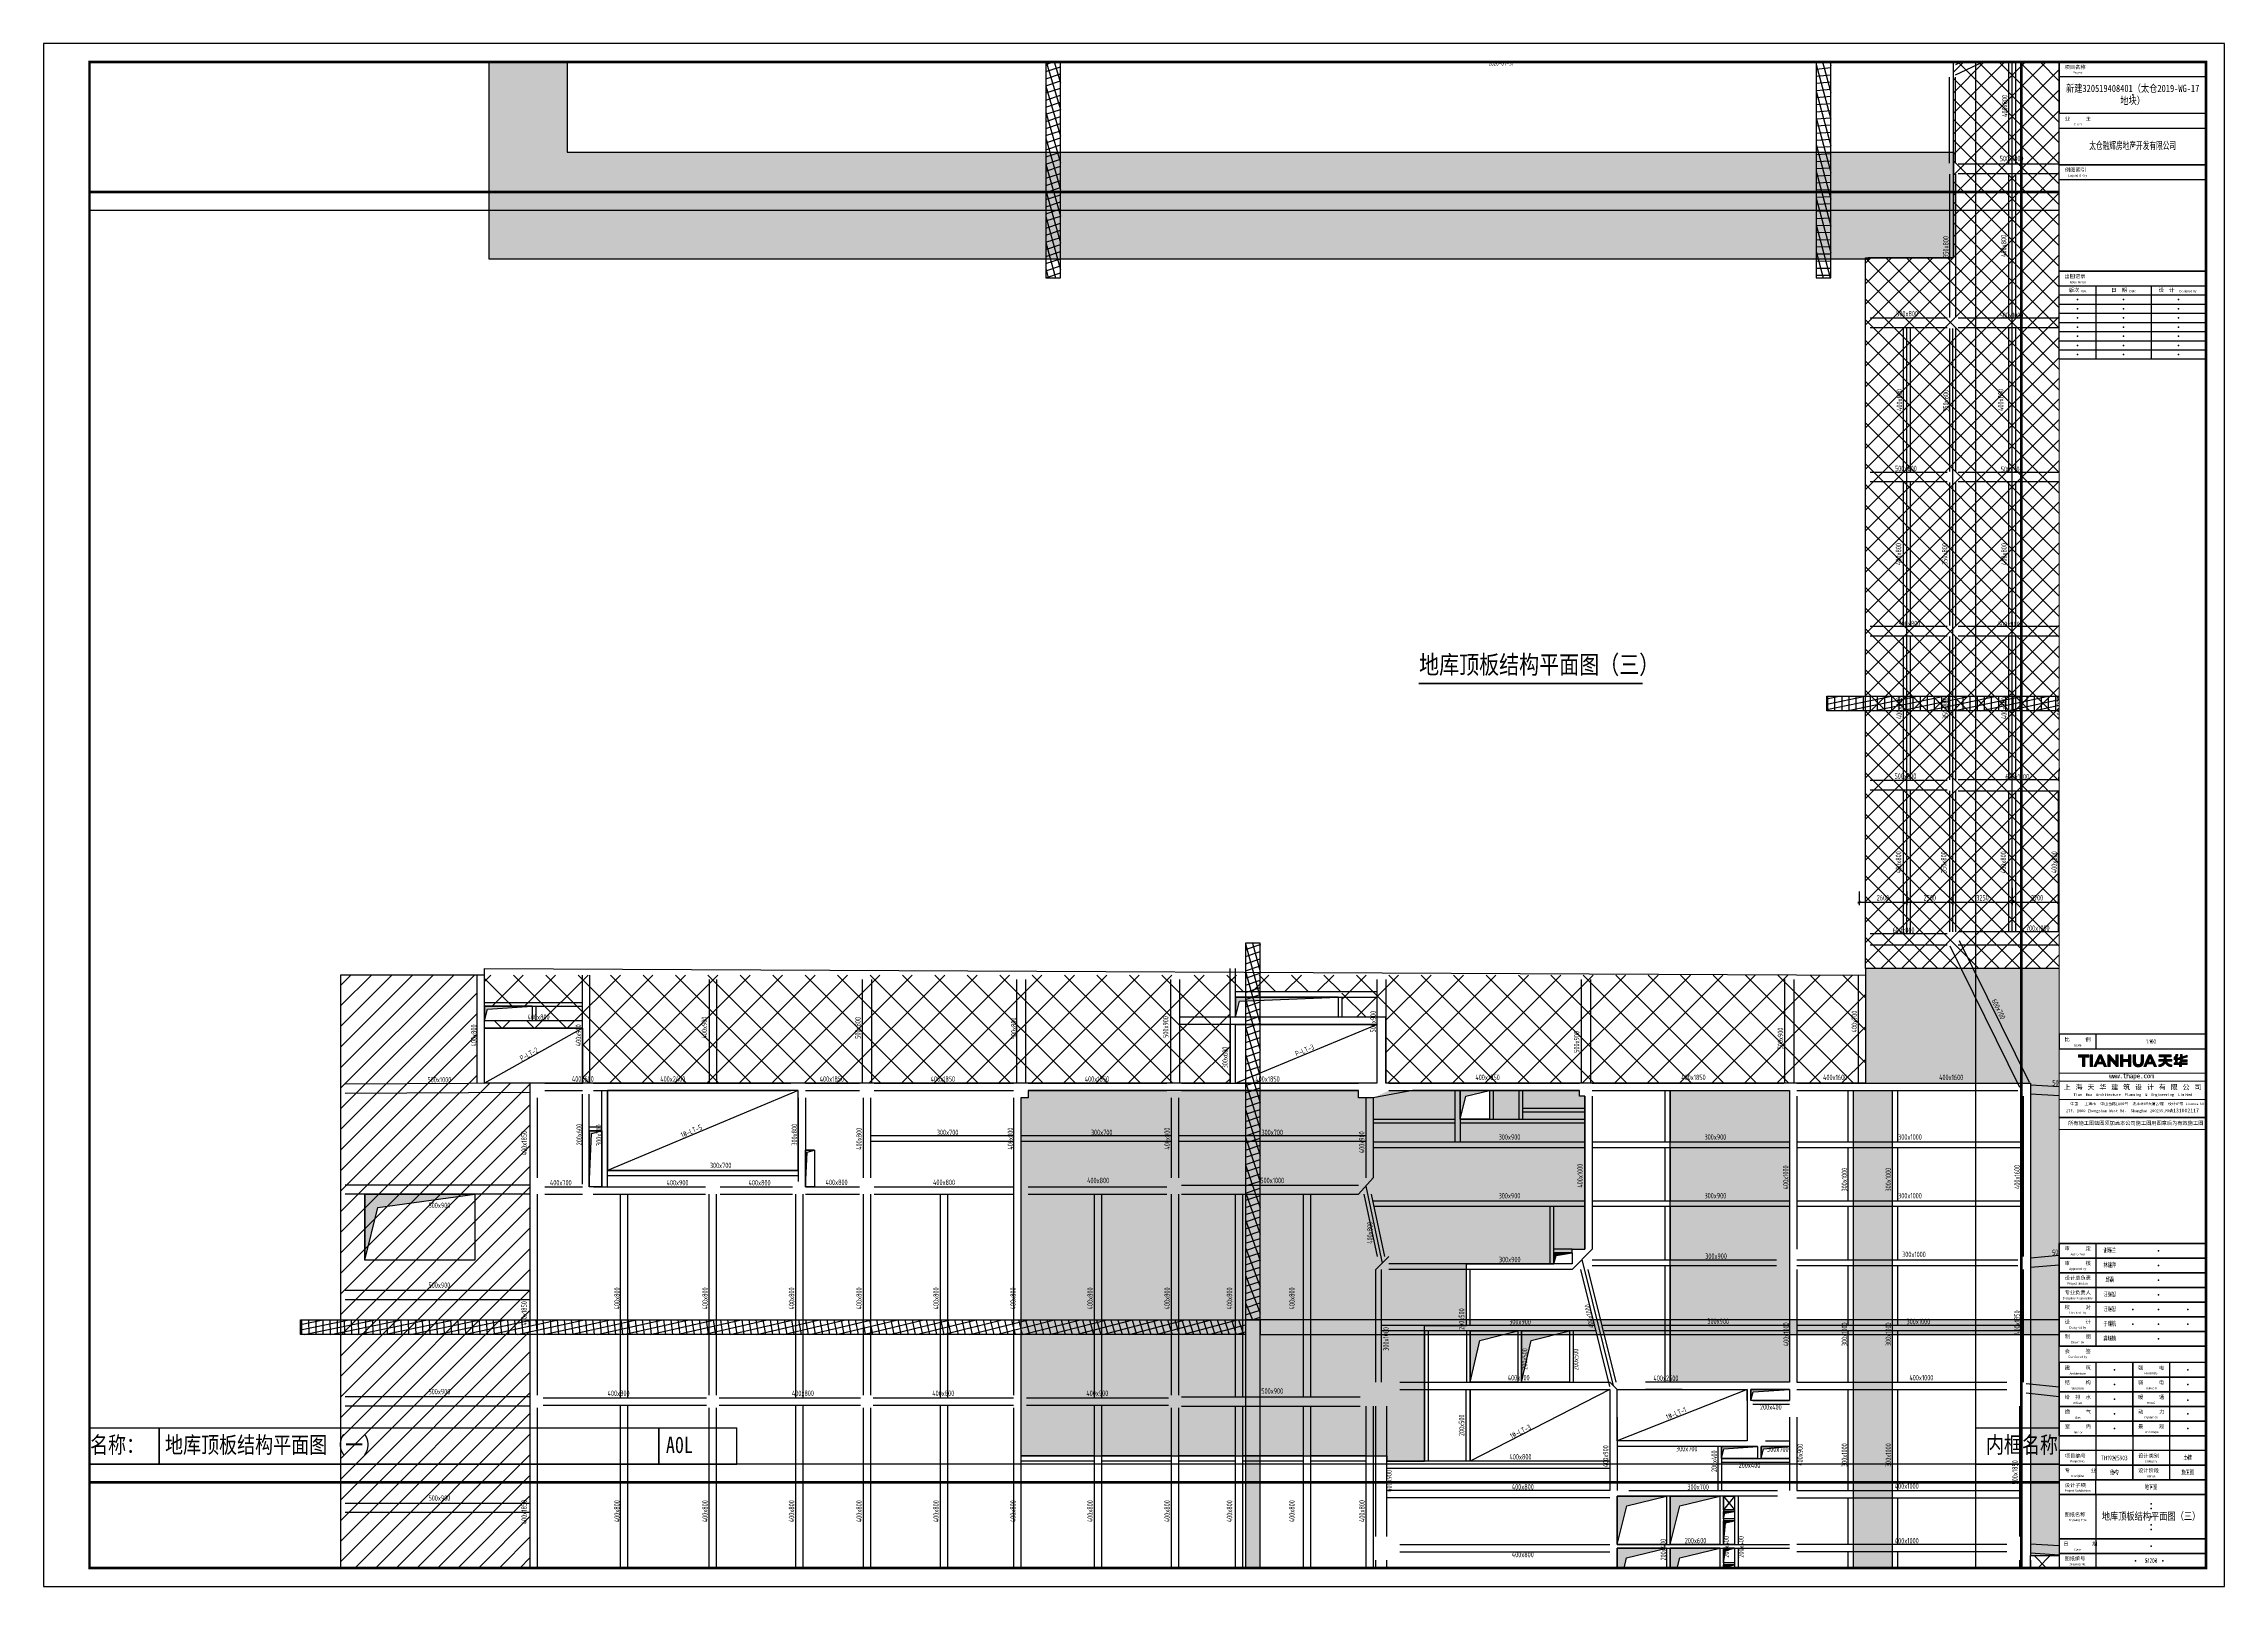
# Paper-space layout 'S1203地库顶板结构平面图（三）' of a CAD drawing. Extents: x 0 to 1189, y 0 to 841.
# The model-space entities are those that its viewports show. They can reach past a viewport. Long polylines and large blocks are cut down to what shows.
import ezdxf
from ezdxf.enums import TextEntityAlignment as Align

# ---------------------------------------------------------------- set-up
doc = ezdxf.new("R2010")
doc.units = 0
doc.header["$LTSCALE"] = 1000
doc.header["$MEASUREMENT"] = 0
doc.linetypes.add('CENTER', pattern=[2, 1.25, -0.25, 0.25, -0.25])
doc.linetypes.add('DASHED', pattern=[0.75, 0.5, -0.25])
doc.layers.get('0').update_dxf_attribs({"linetype": 'CONTINUOUS'})
for name, color, linetype in [('_U+56FE_U+5C42 1', 7, 'CONTINUOUS'), ('AE-EQPM-TOLT', 70, 'CONTINUOUS'), ('C-SHET-LOGK', 7, 'CONTINUOUS'), ('C-SHET-LOGO', 7, 'CONTINUOUS'), ('C-SHET-SHET', 144, 'CONTINUOUS'), ('C-XREF-EXT', 7, 'CONTINUOUS'), ('S-POST-POUR_后浇带', 20, 'CONTINUOUS'), ('S_AXIS', 8, 'CENTER'), ('S_AXIS_DIMS', 3, 'CONTINUOUS'), ('S_BEAM', 4, 'DASHED'), ('S_BEAM_SECD_TEXT_VERT', 211, 'CONTINUOUS'), ('S_BEAM_TEXT_HORZ', 7, 'CONTINUOUS'), ('S_BEAM_WALL', 5, 'DASHED'), ('S_HOLE', 201, 'CONTINUOUS'), ('S_HOLE_HACH', 253, 'CONTINUOUS'), ('S_PLAN_HACH', 254, 'CONTINUOUS'), ('S_PLAN_TOPC', 7, 'CONTINUOUS'), ('S_PSPR', 43, 'CONTINUOUS'), ('S_STAR', 243, 'CONTINUOUS')]:
    doc.layers.add(name, color=color, linetype=linetype)
doc.layers.add('内框', color=8, linetype='CONTINUOUS', plot=False)
doc.layers.add('板边界', color=1, linetype='CONTINUOUS', lineweight=0)
doc.layers.add('砼梁', color=4, linetype='CONTINUOUS', lineweight=18)
doc.styles.get("Standard").update_dxf_attribs({"font": 'Tssdeng.shx', "bigfont": 'Tssdchn.shx'})
doc.styles.add('STYLEP4', font='GOTHIC.TTF')
doc.styles.add('TH-STYLE1', font='Tssdeng.shx', dxfattribs={"width": 0.7, "bigfont": 'Tssdchn.shx'})
doc.styles.add('TH-STYLE2', font='', dxfattribs={"width": 0.8})
doc.styles.add('TH-STYLE3', font='tssdeng.shx', dxfattribs={"width": 0.7, "bigfont": 'tssdchn.shx'})
doc.styles.add('TH-STYLEP5', font='')
doc.styles.add('TuKuang', font='Tssdeng.shx', dxfattribs={"width": 1.1, "bigfont": 'Tssdchn.shx'})
doc.styles.add('样式 1', font='Tssdeng.shx', dxfattribs={"width": 0.7, "bigfont": 'Tssdchn.shx'})
doc.styles.add('样式 1_yjk', font='Tssdeng.shx', dxfattribs={"width": 0.7, "bigfont": 'Tssdchn.shx'})
doc.styles.add('黑体', font='simhei.ttf')
doc.styles.get('TH-STYLE2').set_extended_font_data('STXihei')
doc.styles.get('TH-STYLEP5').set_extended_font_data('STXihei')
doc.dimstyles.new('TSSD_100_100', dxfattribs={"dimtxt": 300, "dimasz": 150, "dimexe": 150, "dimexo": 200, "dimgap": 100, "dimtad": 1, "dimdec": 1, "dimdsep": 46, "dimtxsty": 'TH-STYLE3', "dimblk": 'ARCHTICK', "dimcen": -100, "dimdle": 75, "dimclrt": 7, "dimadec": 0, "dimazin": 0, "dimtfac": 1, "dimtdec": 1, "dimtix": 1, "dimtmove": 2, "dimatfit": 3, "dimldrblk": 'ARCHTICK', "dimfxl": 0, "dimtolj": 1, "dimtzin": 0, "dimarcsym": 0})
pattern_1 = [(90.1577, (518805312.8, 3499858453.3), (-1249.995, -3.44), []), (180.1577, (518805312.8, 3499858453.3), (3.44, -1249.995), [])]
pattern_2 = [(105.15767, (518805312.76, 3499858453.3), (-362.4879, 96.06), [187.5, -187.5]), (165.15767, (518805312.76, 3499858453.3), (-264.4344, -265.8937), [187.5, -187.5]), (45.15767, (518805131.5, 3499858501.32), (-98.0535, 361.9537), [187.5, -187.5])]

# ---------------------------------------------------------------- blocks, each defined once
blk = doc.blocks.new('block 9-1')
at = {"layer": '_U+56FE_U+5C42 1'}
h = blk.add_hatch(color=255, dxfattribs=at)
h.dxf.hatch_style = 2
edge = h.paths.add_edge_path()
edge.add_spline(control_points=[(2340, -2680), (2340, -2680), (2338, -2680), (2338, -2680), (2338, -2680), (2335, -2680), (2335, -2680), (2335, -2680), (2331, -2680), (2331, -2680), (2331, -2680), (2327, -2680), (2327, -2680), (2327, -2680), (2324, -2680), (2324, -2680), (2324, -2680), (2322, -2680), (2322, -2680), (2321, -2682), (2321, -2683), (2321, -2684), (2320, -2685), (2319, -2686), (2319, -2688), (2318, -2689), (2317, -2691), (2316, -2692), (2316, -2693), (2316, -2693), (2315, -2694), (2315, -2694), (2315, -2695), (2314, -2696), (2314, -2696), (2314, -2697), (2313, -2697), (2313, -2698), (2313, -2698), (2312, -2699), (2312, -2699), (2312, -2700), (2311, -2700), (2311, -2701), (2310, -2702), (2309, -2702), (2309, -2703), (2308, -2704), (2308, -2704), (2307, -2705), (2306, -2706), (2306, -2707), (2305, -2707), (2304, -2708), (2304, -2709), (2303, -2709), (2303, -2710), (2302, -2710), (2302, -2710), (2302, -2727), (2302, -2727), (2302, -2727), (2302, -2730), (2302, -2730), (2302, -2730), (2302, -2732), (2302, -2732), (2302, -2732), (2302, -2732), (2303, -2732), (2303, -2731), (2304, -2731), (2305, -2730), (2305, -2730), (2306, -2729), (2307, -2729), (2308, -2728), (2309, -2727), (2310, -2726), (2311, -2726), (2312, -2725), (2313, -2724), (2313, -2724), (2314, -2723), (2315, -2722), (2315, -2722), (2315, -2724), (2315, -2724), (2315, -2724), (2315, -2727), (2315, -2727), (2315, -2727), (2315, -2754), (2315, -2754), (2315, -2754), (2332, -2754), (2332, -2754), (2332, -2754), (2332, -2700), (2332, -2700), (2333, -2699), (2333, -2698), (2333, -2697), (2334, -2696), (2335, -2695), (2335, -2693), (2336, -2692), (2336, -2691), (2337, -2690), (2337, -2689), (2338, -2688), (2338, -2687), (2338, -2686), (2339, -2685), (2339, -2684), (2339, -2684), (2339, -2683), (2339, -2683), (2340, -2682), (2340, -2681), (2340, -2680)], knot_values=[0, 0, 0, 0, 1, 1, 1, 2, 2, 2, 3, 3, 3, 4, 4, 4, 5, 5, 5, 6, 6, 6, 7, 7, 7, 8, 8, 8, 9, 9, 9, 10, 10, 10, 11, 11, 11, 12, 12, 12, 13, 13, 13, 14, 14, 14, 15, 15, 15, 16, 16, 16, 17, 17, 17, 18, 18, 18, 19, 19, 19, 20, 20, 20, 21, 21, 21, 22, 22, 22, 23, 23, 23, 24, 24, 24, 25, 25, 25, 26, 26, 26, 27, 27, 27, 28, 28, 28, 29, 29, 29, 30, 30, 30, 31, 31, 31, 32, 32, 32, 33, 33, 33, 34, 34, 34, 35, 35, 35, 36, 36, 36, 37, 37, 37, 38, 38, 38, 39, 39, 39, 40, 40, 40, 40], degree=3, periodic=0)
h = blk.add_hatch(color=255, dxfattribs=at)
h.dxf.hatch_style = 2
h.paths.add_polyline_path([(2357, -2799), (2357, -2779), (2302, -2779), (2302, -2761), (2357, -2761), (2357, -2753), (2376, -2753), (2376, -2761), (2431, -2761), (2431, -2779), (2376, -2779), (2376, -2799)])
h = blk.add_hatch(color=255, dxfattribs=at)
h.dxf.hatch_style = 2
edge = h.paths.add_edge_path()
edge.add_spline(control_points=[(2431, -2705), (2431, -2705), (2431, -2703), (2431, -2703), (2431, -2703), (2431, -2700), (2431, -2700), (2431, -2700), (2431, -2692), (2431, -2692), (2431, -2692), (2431, -2690), (2431, -2690), (2431, -2690), (2431, -2689), (2431, -2689), (2431, -2689), (2431, -2687), (2431, -2687), (2431, -2687), (2428, -2688), (2428, -2688), (2428, -2688), (2427, -2688), (2427, -2688), (2427, -2688), (2424, -2689), (2424, -2689), (2424, -2689), (2422, -2690), (2422, -2690), (2422, -2690), (2383, -2702), (2383, -2702), (2383, -2702), (2383, -2699), (2383, -2699), (2383, -2699), (2383, -2680), (2383, -2680), (2383, -2680), (2365, -2680), (2365, -2680), (2365, -2680), (2365, -2704), (2365, -2704), (2365, -2704), (2365, -2707), (2365, -2707), (2365, -2707), (2339, -2714), (2339, -2714), (2339, -2714), (2339, -2732), (2339, -2732), (2339, -2732), (2346, -2730), (2346, -2730), (2346, -2730), (2349, -2729), (2349, -2729), (2349, -2729), (2352, -2728), (2352, -2728), (2352, -2728), (2355, -2728), (2355, -2728), (2355, -2728), (2357, -2727), (2357, -2727), (2357, -2727), (2360, -2726), (2360, -2726), (2360, -2726), (2362, -2725), (2362, -2725), (2362, -2725), (2364, -2725), (2364, -2725), (2364, -2725), (2365, -2724), (2365, -2724), (2365, -2724), (2365, -2726), (2365, -2726), (2365, -2726), (2365, -2727), (2365, -2727), (2365, -2727), (2365, -2729), (2365, -2729), (2365, -2729), (2365, -2731), (2365, -2731), (2365, -2731), (2365, -2732), (2365, -2732), (2365, -2732), (2365, -2732), (2365, -2732), (2365, -2732), (2365, -2732), (2365, -2732), (2365, -2733), (2365, -2734), (2365, -2734), (2365, -2735), (2366, -2736), (2366, -2737), (2366, -2737), (2366, -2738), (2366, -2738), (2367, -2739), (2367, -2740), (2367, -2740), (2367, -2741), (2368, -2741), (2368, -2742), (2368, -2742), (2369, -2743), (2369, -2743), (2370, -2744), (2370, -2744), (2371, -2745), (2371, -2745), (2372, -2746), (2373, -2746), (2373, -2747), (2373, -2747), (2374, -2747), (2374, -2748), (2375, -2748), (2376, -2748), (2377, -2749), (2377, -2749), (2378, -2749), (2379, -2749), (2381, -2749), (2382, -2749), (2382, -2749), (2382, -2749), (2382, -2749), (2382, -2749), (2384, -2749), (2384, -2749), (2384, -2749), (2387, -2749), (2387, -2749), (2387, -2749), (2391, -2749), (2391, -2749), (2391, -2749), (2395, -2749), (2395, -2749), (2395, -2749), (2398, -2749), (2398, -2749), (2398, -2749), (2402, -2749), (2402, -2749), (2402, -2749), (2405, -2749), (2405, -2749), (2405, -2749), (2408, -2749), (2408, -2749), (2408, -2749), (2410, -2749), (2410, -2749), (2410, -2749), (2413, -2749), (2413, -2749), (2413, -2749), (2416, -2749), (2416, -2749), (2416, -2749), (2420, -2749), (2420, -2749), (2420, -2749), (2423, -2749), (2423, -2749), (2423, -2749), (2427, -2749), (2427, -2749), (2427, -2749), (2429, -2749), (2429, -2749), (2429, -2749), (2431, -2749), (2431, -2749), (2431, -2749), (2431, -2747), (2431, -2747), (2431, -2747), (2431, -2744), (2431, -2744), (2431, -2744), (2431, -2742), (2431, -2742), (2431, -2742), (2431, -2740), (2431, -2740), (2431, -2740), (2431, -2738), (2431, -2738), (2431, -2738), (2431, -2736), (2431, -2736), (2431, -2736), (2431, -2734), (2431, -2734), (2431, -2734), (2431, -2733), (2431, -2733), (2431, -2733), (2431, -2732), (2431, -2732), (2431, -2732), (2427, -2732), (2427, -2732), (2427, -2732), (2424, -2732), (2424, -2732), (2424, -2732), (2420, -2732), (2420, -2732), (2420, -2732), (2418, -2732), (2418, -2732), (2418, -2732), (2414, -2732), (2414, -2732), (2414, -2732), (2412, -2732), (2412, -2732), (2412, -2732), (2409, -2732), (2409, -2732), (2409, -2732), (2405, -2732), (2405, -2732), (2405, -2732), (2403, -2732), (2403, -2732), (2403, -2732), (2398, -2732), (2398, -2732), (2398, -2732), (2395, -2732), (2395, -2732), (2395, -2732), (2388, -2732), (2388, -2732), (2386, -2732), (2385, -2732), (2384, -2731), (2384, -2730), (2383, -2730), (2383, -2729), (2383, -2729), (2383, -2729), (2383, -2728), (2383, -2728), (2383, -2727), (2383, -2727), (2383, -2727), (2383, -2726), (2383, -2726), (2383, -2726), (2383, -2723), (2383, -2723), (2383, -2723), (2383, -2721), (2383, -2721), (2383, -2721), (2383, -2720), (2383, -2720), (2383, -2720), (2383, -2719), (2383, -2719), (2383, -2719), (2385, -2719), (2385, -2719), (2385, -2719), (2386, -2718), (2386, -2718), (2386, -2718), (2389, -2717), (2389, -2717), (2389, -2717), (2392, -2716), (2392, -2716), (2392, -2716), (2426, -2706), (2426, -2706), (2426, -2706), (2429, -2705), (2429, -2705), (2429, -2705), (2431, -2705), (2431, -2705)], knot_values=[0, 0, 0, 0, 1, 1, 1, 2, 2, 2, 3, 3, 3, 4, 4, 4, 5, 5, 5, 6, 6, 6, 7, 7, 7, 8, 8, 8, 9, 9, 9, 10, 10, 10, 11, 11, 11, 12, 12, 12, 13, 13, 13, 14, 14, 14, 15, 15, 15, 16, 16, 16, 17, 17, 17, 18, 18, 18, 19, 19, 19, 20, 20, 20, 21, 21, 21, 22, 22, 22, 23, 23, 23, 24, 24, 24, 25, 25, 25, 26, 26, 26, 27, 27, 27, 28, 28, 28, 29, 29, 29, 30, 30, 30, 31, 31, 31, 32, 32, 32, 33, 33, 33, 34, 34, 34, 35, 35, 35, 36, 36, 36, 37, 37, 37, 38, 38, 38, 39, 39, 39, 40, 40, 40, 41, 41, 41, 42, 42, 42, 43, 43, 43, 44, 44, 44, 45, 45, 45, 46, 46, 46, 47, 47, 47, 48, 48, 48, 49, 49, 49, 50, 50, 50, 51, 51, 51, 52, 52, 52, 53, 53, 53, 54, 54, 54, 55, 55, 55, 56, 56, 56, 57, 57, 57, 58, 58, 58, 59, 59, 59, 60, 60, 60, 61, 61, 61, 62, 62, 62, 63, 63, 63, 64, 64, 64, 65, 65, 65, 66, 66, 66, 67, 67, 67, 68, 68, 68, 69, 69, 69, 70, 70, 70, 71, 71, 71, 72, 72, 72, 73, 73, 73, 74, 74, 74, 75, 75, 75, 76, 76, 76, 77, 77, 77, 78, 78, 78, 79, 79, 79, 80, 80, 80, 81, 81, 81, 82, 82, 82, 83, 83, 83, 84, 84, 84, 85, 85, 85, 86, 86, 86, 87, 87, 87, 88, 88, 88, 89, 89, 89, 90, 90, 90, 91, 91, 91, 92, 92, 92, 93, 93, 93, 94, 94, 94, 95, 95, 95, 96, 96, 96, 97, 97, 97, 98, 98, 98, 99, 99, 99, 100, 100, 100, 100], degree=3, periodic=0)
at = {"layer": '_U+56FE_U+5C42 1', "color": 255, "lineweight": 0}
blk.add_lwpolyline([(2357, -2799), (2357, -2779), (2302, -2779), (2302, -2761), (2357, -2761), (2357, -2753), (2376, -2753), (2376, -2761), (2431, -2761), (2431, -2779), (2376, -2779), (2376, -2799), (2357, -2799)], dxfattribs=at)
for points, knots in [([(2340, -2680), (2340, -2680), (2338, -2680), (2338, -2680), (2338, -2680), (2335, -2680), (2335, -2680), (2335, -2680), (2331, -2680), (2331, -2680), (2331, -2680), (2327, -2680), (2327, -2680), (2327, -2680), (2324, -2680), (2324, -2680), (2324, -2680), (2322, -2680), (2322, -2680), (2321, -2682), (2321, -2683), (2321, -2684), (2320, -2685), (2319, -2686), (2319, -2688), (2318, -2689), (2317, -2691), (2316, -2692), (2316, -2693), (2316, -2693), (2315, -2694), (2315, -2694), (2315, -2695), (2314, -2696), (2314, -2696), (2314, -2697), (2313, -2697), (2313, -2698), (2313, -2698), (2312, -2699), (2312, -2699), (2312, -2700), (2311, -2700), (2311, -2701), (2310, -2702), (2309, -2702), (2309, -2703), (2308, -2704), (2308, -2704), (2307, -2705), (2306, -2706), (2306, -2707), (2305, -2707), (2304, -2708), (2304, -2709), (2303, -2709), (2303, -2710), (2302, -2710), (2302, -2710), (2302, -2727), (2302, -2727), (2302, -2727), (2302, -2730), (2302, -2730), (2302, -2730), (2302, -2732), (2302, -2732), (2302, -2732), (2302, -2732), (2303, -2732), (2303, -2731), (2304, -2731), (2305, -2730), (2305, -2730), (2306, -2729), (2307, -2729), (2308, -2728), (2309, -2727), (2310, -2726), (2311, -2726), (2312, -2725), (2313, -2724), (2313, -2724), (2314, -2723), (2315, -2722), (2315, -2722), (2315, -2724), (2315, -2724), (2315, -2724), (2315, -2727), (2315, -2727), (2315, -2727), (2315, -2754), (2315, -2754), (2315, -2754), (2332, -2754), (2332, -2754), (2332, -2754), (2332, -2700), (2332, -2700), (2333, -2699), (2333, -2698), (2333, -2697), (2334, -2696), (2335, -2695), (2335, -2693), (2336, -2692), (2336, -2691), (2337, -2690), (2337, -2689), (2338, -2688), (2338, -2687), (2338, -2686), (2339, -2685), (2339, -2684), (2339, -2684), (2339, -2683), (2339, -2683), (2340, -2682), (2340, -2681), (2340, -2680)], [0, 0, 0, 0, 1, 1, 1, 2, 2, 2, 3, 3, 3, 4, 4, 4, 5, 5, 5, 6, 6, 6, 7, 7, 7, 8, 8, 8, 9, 9, 9, 10, 10, 10, 11, 11, 11, 12, 12, 12, 13, 13, 13, 14, 14, 14, 15, 15, 15, 16, 16, 16, 17, 17, 17, 18, 18, 18, 19, 19, 19, 20, 20, 20, 21, 21, 21, 22, 22, 22, 23, 23, 23, 24, 24, 24, 25, 25, 25, 26, 26, 26, 27, 27, 27, 28, 28, 28, 29, 29, 29, 30, 30, 30, 31, 31, 31, 32, 32, 32, 33, 33, 33, 34, 34, 34, 35, 35, 35, 36, 36, 36, 37, 37, 37, 38, 38, 38, 39, 39, 39, 40, 40, 40, 40]), ([(2431, -2705), (2431, -2705), (2431, -2703), (2431, -2703), (2431, -2703), (2431, -2700), (2431, -2700), (2431, -2700), (2431, -2692), (2431, -2692), (2431, -2692), (2431, -2690), (2431, -2690), (2431, -2690), (2431, -2689), (2431, -2689), (2431, -2689), (2431, -2687), (2431, -2687), (2431, -2687), (2428, -2688), (2428, -2688), (2428, -2688), (2427, -2688), (2427, -2688), (2427, -2688), (2424, -2689), (2424, -2689), (2424, -2689), (2422, -2690), (2422, -2690), (2422, -2690), (2383, -2702), (2383, -2702), (2383, -2702), (2383, -2699), (2383, -2699), (2383, -2699), (2383, -2680), (2383, -2680), (2383, -2680), (2365, -2680), (2365, -2680), (2365, -2680), (2365, -2704), (2365, -2704), (2365, -2704), (2365, -2707), (2365, -2707), (2365, -2707), (2339, -2714), (2339, -2714), (2339, -2714), (2339, -2732), (2339, -2732), (2339, -2732), (2346, -2730), (2346, -2730), (2346, -2730), (2349, -2729), (2349, -2729), (2349, -2729), (2352, -2728), (2352, -2728), (2352, -2728), (2355, -2728), (2355, -2728), (2355, -2728), (2357, -2727), (2357, -2727), (2357, -2727), (2360, -2726), (2360, -2726), (2360, -2726), (2362, -2725), (2362, -2725), (2362, -2725), (2364, -2725), (2364, -2725), (2364, -2725), (2365, -2724), (2365, -2724), (2365, -2724), (2365, -2726), (2365, -2726), (2365, -2726), (2365, -2727), (2365, -2727), (2365, -2727), (2365, -2729), (2365, -2729), (2365, -2729), (2365, -2731), (2365, -2731), (2365, -2731), (2365, -2732), (2365, -2732), (2365, -2732), (2365, -2732), (2365, -2732), (2365, -2732), (2365, -2732), (2365, -2732), (2365, -2733), (2365, -2734), (2365, -2734), (2365, -2735), (2366, -2736), (2366, -2737), (2366, -2737), (2366, -2738), (2366, -2738), (2367, -2739), (2367, -2740), (2367, -2740), (2367, -2741), (2368, -2741), (2368, -2742), (2368, -2742), (2369, -2743), (2369, -2743), (2370, -2744), (2370, -2744), (2371, -2745), (2371, -2745), (2372, -2746), (2373, -2746), (2373, -2747), (2373, -2747), (2374, -2747), (2374, -2748), (2375, -2748), (2376, -2748), (2377, -2749), (2377, -2749), (2378, -2749), (2379, -2749), (2381, -2749), (2382, -2749), (2382, -2749), (2382, -2749), (2382, -2749), (2382, -2749), (2384, -2749), (2384, -2749), (2384, -2749), (2387, -2749), (2387, -2749), (2387, -2749), (2391, -2749), (2391, -2749), (2391, -2749), (2395, -2749), (2395, -2749), (2395, -2749), (2398, -2749), (2398, -2749), (2398, -2749), (2402, -2749), (2402, -2749), (2402, -2749), (2405, -2749), (2405, -2749), (2405, -2749), (2408, -2749), (2408, -2749), (2408, -2749), (2410, -2749), (2410, -2749), (2410, -2749), (2413, -2749), (2413, -2749), (2413, -2749), (2416, -2749), (2416, -2749), (2416, -2749), (2420, -2749), (2420, -2749), (2420, -2749), (2423, -2749), (2423, -2749), (2423, -2749), (2427, -2749), (2427, -2749), (2427, -2749), (2429, -2749), (2429, -2749), (2429, -2749), (2431, -2749), (2431, -2749), (2431, -2749), (2431, -2747), (2431, -2747), (2431, -2747), (2431, -2744), (2431, -2744), (2431, -2744), (2431, -2742), (2431, -2742), (2431, -2742), (2431, -2740), (2431, -2740), (2431, -2740), (2431, -2738), (2431, -2738), (2431, -2738), (2431, -2736), (2431, -2736), (2431, -2736), (2431, -2734), (2431, -2734), (2431, -2734), (2431, -2733), (2431, -2733), (2431, -2733), (2431, -2732), (2431, -2732), (2431, -2732), (2427, -2732), (2427, -2732), (2427, -2732), (2424, -2732), (2424, -2732), (2424, -2732), (2420, -2732), (2420, -2732), (2420, -2732), (2418, -2732), (2418, -2732), (2418, -2732), (2414, -2732), (2414, -2732), (2414, -2732), (2412, -2732), (2412, -2732), (2412, -2732), (2409, -2732), (2409, -2732), (2409, -2732), (2405, -2732), (2405, -2732), (2405, -2732), (2403, -2732), (2403, -2732), (2403, -2732), (2398, -2732), (2398, -2732), (2398, -2732), (2395, -2732), (2395, -2732), (2395, -2732), (2388, -2732), (2388, -2732), (2386, -2732), (2385, -2732), (2384, -2731), (2384, -2730), (2383, -2730), (2383, -2729), (2383, -2729), (2383, -2729), (2383, -2728), (2383, -2728), (2383, -2727), (2383, -2727), (2383, -2727), (2383, -2726), (2383, -2726), (2383, -2726), (2383, -2723), (2383, -2723), (2383, -2723), (2383, -2721), (2383, -2721), (2383, -2721), (2383, -2720), (2383, -2720), (2383, -2720), (2383, -2719), (2383, -2719), (2383, -2719), (2385, -2719), (2385, -2719), (2385, -2719), (2386, -2718), (2386, -2718), (2386, -2718), (2389, -2717), (2389, -2717), (2389, -2717), (2392, -2716), (2392, -2716), (2392, -2716), (2426, -2706), (2426, -2706), (2426, -2706), (2429, -2705), (2429, -2705), (2429, -2705), (2431, -2705), (2431, -2705)], [0, 0, 0, 0, 1, 1, 1, 2, 2, 2, 3, 3, 3, 4, 4, 4, 5, 5, 5, 6, 6, 6, 7, 7, 7, 8, 8, 8, 9, 9, 9, 10, 10, 10, 11, 11, 11, 12, 12, 12, 13, 13, 13, 14, 14, 14, 15, 15, 15, 16, 16, 16, 17, 17, 17, 18, 18, 18, 19, 19, 19, 20, 20, 20, 21, 21, 21, 22, 22, 22, 23, 23, 23, 24, 24, 24, 25, 25, 25, 26, 26, 26, 27, 27, 27, 28, 28, 28, 29, 29, 29, 30, 30, 30, 31, 31, 31, 32, 32, 32, 33, 33, 33, 34, 34, 34, 35, 35, 35, 36, 36, 36, 37, 37, 37, 38, 38, 38, 39, 39, 39, 40, 40, 40, 41, 41, 41, 42, 42, 42, 43, 43, 43, 44, 44, 44, 45, 45, 45, 46, 46, 46, 47, 47, 47, 48, 48, 48, 49, 49, 49, 50, 50, 50, 51, 51, 51, 52, 52, 52, 53, 53, 53, 54, 54, 54, 55, 55, 55, 56, 56, 56, 57, 57, 57, 58, 58, 58, 59, 59, 59, 60, 60, 60, 61, 61, 61, 62, 62, 62, 63, 63, 63, 64, 64, 64, 65, 65, 65, 66, 66, 66, 67, 67, 67, 68, 68, 68, 69, 69, 69, 70, 70, 70, 71, 71, 71, 72, 72, 72, 73, 73, 73, 74, 74, 74, 75, 75, 75, 76, 76, 76, 77, 77, 77, 78, 78, 78, 79, 79, 79, 80, 80, 80, 81, 81, 81, 82, 82, 82, 83, 83, 83, 84, 84, 84, 85, 85, 85, 86, 86, 86, 87, 87, 87, 88, 88, 88, 89, 89, 89, 90, 90, 90, 91, 91, 91, 92, 92, 92, 93, 93, 93, 94, 94, 94, 95, 95, 95, 96, 96, 96, 97, 97, 97, 98, 98, 98, 99, 99, 99, 100, 100, 100, 100])]:
    blk.add_open_spline(points, degree=3, knots=knots, dxfattribs=at)
blk = doc.blocks.new('block 8-1')
h = blk.add_hatch(color=255)
h.dxf.hatch_style = 1
edge = h.paths.add_edge_path()
edge.add_spline(control_points=[(1922, -2748), (1922, -2748), (1922, -2684), (1922, -2684), (1922, -2684), (1916, -2684), (1910, -2684)], knot_values=[42.5, 42.5, 42.5, 42.5, 43.5, 43.5, 43.5, 44, 44, 44, 44], degree=3, periodic=0)
edge.add_spline(control_points=[(1910, -2684), (1904, -2684), (1898, -2684), (1898, -2684), (1898, -2684), (1898, -2700), (1898, -2715)], knot_values=[41.5, 41.5, 41.5, 41.5, 42, 42, 42, 42.5, 42.5, 42.5, 42.5], degree=3, periodic=0)
edge.add_spline(control_points=[(1898, -2715), (1898, -2730), (1898, -2746), (1898, -2746), (1898, -2746), (1898, -2747), (1898, -2747)], knot_values=[40.5, 40.5, 40.5, 40.5, 41, 41, 41, 41.5, 41.5, 41.5, 41.5], degree=3, periodic=0)
edge.add_spline(control_points=[(1898, -2747), (1898, -2748), (1898, -2749), (1898, -2749), (1898, -2750), (1898, -2751), (1898, -2752)], knot_values=[39, 39, 39, 39, 39.5, 39.5, 39.5, 40.5, 40.5, 40.5, 40.5], degree=3, periodic=0)
edge.add_spline(control_points=[(1898, -2752), (1898, -2753), (1898, -2754), (1899, -2755)], knot_values=[38, 38, 38, 38, 39, 39, 39, 39], degree=3, periodic=0)
edge.add_spline(control_points=[(1899, -2755), (1899, -2756), (1899, -2757), (1899, -2757)], knot_values=[37, 37, 37, 37, 38, 38, 38, 38], degree=3, periodic=0)
edge.add_spline(control_points=[(1899, -2757), (1899, -2758), (1899, -2759), (1899, -2760)], knot_values=[36, 36, 36, 36, 37, 37, 37, 37], degree=3, periodic=0)
edge.add_spline(control_points=[(1899, -2760), (1899, -2760), (1899, -2761), (1899, -2761)], knot_values=[35, 35, 35, 35, 36, 36, 36, 36], degree=3, periodic=0)
edge.add_spline(control_points=[(1899, -2761), (1899, -2762), (1899, -2762), (1900, -2763)], knot_values=[34, 34, 34, 34, 35, 35, 35, 35], degree=3, periodic=0)
edge.add_spline(control_points=[(1900, -2763), (1900, -2763), (1900, -2764), (1900, -2764)], knot_values=[33, 33, 33, 33, 34, 34, 34, 34], degree=3, periodic=0)
edge.add_spline(control_points=[(1900, -2764), (1900, -2765), (1900, -2765), (1900, -2766)], knot_values=[32, 32, 32, 32, 33, 33, 33, 33], degree=3, periodic=0)
edge.add_spline(control_points=[(1900, -2766), (1900, -2766), (1900, -2767), (1901, -2767)], knot_values=[31, 31, 31, 31, 32, 32, 32, 32], degree=3, periodic=0)
edge.add_spline(control_points=[(1901, -2767), (1901, -2768), (1901, -2768), (1901, -2769)], knot_values=[30, 30, 30, 30, 31, 31, 31, 31], degree=3, periodic=0)
edge.add_spline(control_points=[(1901, -2769), (1901, -2769), (1901, -2770), (1902, -2770)], knot_values=[29, 29, 29, 29, 30, 30, 30, 30], degree=3, periodic=0)
edge.add_spline(control_points=[(1902, -2770), (1902, -2771), (1902, -2772), (1902, -2772)], knot_values=[28, 28, 28, 28, 29, 29, 29, 29], degree=3, periodic=0)
edge.add_spline(control_points=[(1902, -2772), (1902, -2773), (1903, -2774), (1903, -2774)], knot_values=[27, 27, 27, 27, 28, 28, 28, 28], degree=3, periodic=0)
edge.add_spline(control_points=[(1903, -2774), (1903, -2774), (1903, -2775), (1903, -2775)], knot_values=[26, 26, 26, 26, 27, 27, 27, 27], degree=3, periodic=0)
edge.add_spline(control_points=[(1903, -2775), (1904, -2776), (1904, -2776), (1904, -2777)], knot_values=[25, 25, 25, 25, 26, 26, 26, 26], degree=3, periodic=0)
edge.add_spline(control_points=[(1904, -2777), (1905, -2777), (1905, -2778), (1905, -2778)], knot_values=[24, 24, 24, 24, 25, 25, 25, 25], degree=3, periodic=0)
edge.add_spline(control_points=[(1905, -2778), (1905, -2779), (1906, -2779), (1906, -2780)], knot_values=[23, 23, 23, 23, 24, 24, 24, 24], degree=3, periodic=0)
edge.add_spline(control_points=[(1906, -2780), (1906, -2780), (1906, -2780), (1907, -2781)], knot_values=[22, 22, 22, 22, 23, 23, 23, 23], degree=3, periodic=0)
edge.add_spline(control_points=[(1907, -2781), (1907, -2781), (1907, -2782), (1908, -2782)], knot_values=[21, 21, 21, 21, 22, 22, 22, 22], degree=3, periodic=0)
edge.add_spline(control_points=[(1908, -2782), (1908, -2783), (1908, -2783), (1909, -2784)], knot_values=[20, 20, 20, 20, 21, 21, 21, 21], degree=3, periodic=0)
edge.add_spline(control_points=[(1909, -2784), (1909, -2784), (1910, -2785), (1910, -2785)], knot_values=[19, 19, 19, 19, 20, 20, 20, 20], degree=3, periodic=0)
edge.add_spline(control_points=[(1910, -2785), (1910, -2786), (1910, -2786), (1911, -2786)], knot_values=[18, 18, 18, 18, 19, 19, 19, 19], degree=3, periodic=0)
edge.add_spline(control_points=[(1911, -2786), (1911, -2787), (1911, -2787), (1912, -2787)], knot_values=[17, 17, 17, 17, 18, 18, 18, 18], degree=3, periodic=0)
edge.add_spline(control_points=[(1912, -2787), (1912, -2788), (1912, -2788), (1913, -2788)], knot_values=[16, 16, 16, 16, 17, 17, 17, 17], degree=3, periodic=0)
edge.add_spline(control_points=[(1913, -2788), (1913, -2789), (1914, -2789), (1914, -2790)], knot_values=[15, 15, 15, 15, 16, 16, 16, 16], degree=3, periodic=0)
edge.add_spline(control_points=[(1914, -2790), (1915, -2790), (1915, -2790), (1916, -2791)], knot_values=[14, 14, 14, 14, 15, 15, 15, 15], degree=3, periodic=0)
edge.add_spline(control_points=[(1916, -2791), (1916, -2791), (1917, -2792), (1918, -2792)], knot_values=[13, 13, 13, 13, 14, 14, 14, 14], degree=3, periodic=0)
edge.add_spline(control_points=[(1918, -2792), (1919, -2793), (1919, -2793), (1920, -2794)], knot_values=[12, 12, 12, 12, 13, 13, 13, 13], degree=3, periodic=0)
edge.add_spline(control_points=[(1920, -2794), (1921, -2794), (1921, -2794), (1922, -2795)], knot_values=[11, 11, 11, 11, 12, 12, 12, 12], degree=3, periodic=0)
edge.add_spline(control_points=[(1922, -2795), (1923, -2795), (1924, -2796), (1924, -2796)], knot_values=[10, 10, 10, 10, 11, 11, 11, 11], degree=3, periodic=0)
edge.add_spline(control_points=[(1924, -2796), (1925, -2796), (1926, -2797), (1927, -2797)], knot_values=[9, 9, 9, 9, 10, 10, 10, 10], degree=3, periodic=0)
edge.add_spline(control_points=[(1927, -2797), (1928, -2797), (1929, -2798), (1931, -2798)], knot_values=[8, 8, 8, 8, 9, 9, 9, 9], degree=3, periodic=0)
edge.add_spline(control_points=[(1931, -2798), (1932, -2798), (1933, -2799), (1934, -2799)], knot_values=[7, 7, 7, 7, 8, 8, 8, 8], degree=3, periodic=0)
edge.add_spline(control_points=[(1934, -2799), (1934, -2799), (1934, -2799), (1935, -2799)], knot_values=[6, 6, 6, 6, 7, 7, 7, 7], degree=3, periodic=0)
edge.add_spline(control_points=[(1935, -2799), (1935, -2799), (1936, -2799), (1937, -2800)], knot_values=[5, 5, 5, 5, 6, 6, 6, 6], degree=3, periodic=0)
edge.add_spline(control_points=[(1937, -2800), (1937, -2800), (1938, -2800), (1939, -2800)], knot_values=[4, 4, 4, 4, 5, 5, 5, 5], degree=3, periodic=0)
edge.add_spline(control_points=[(1939, -2800), (1940, -2800), (1940, -2800), (1941, -2800)], knot_values=[3, 3, 3, 3, 4, 4, 4, 4], degree=3, periodic=0)
edge.add_spline(control_points=[(1941, -2800), (1942, -2800), (1943, -2800), (1944, -2800)], knot_values=[2, 2, 2, 2, 3, 3, 3, 3], degree=3, periodic=0)
edge.add_spline(control_points=[(1944, -2800), (1945, -2800), (1946, -2801), (1947, -2801)], knot_values=[1, 1, 1, 1, 2, 2, 2, 2], degree=3, periodic=0)
edge.add_spline(control_points=[(1947, -2801), (1947, -2801), (1948, -2801), (1949, -2801)], knot_values=[0, 0, 0, 0, 1, 1, 1, 1], degree=3, periodic=0)
edge.add_spline(control_points=[(1949, -2801), (1949, -2801), (1949, -2801), (1950, -2801)], knot_values=[140, 140, 140, 140, 141, 141, 141, 141], degree=3, periodic=0)
edge.add_spline(control_points=[(1950, -2801), (1950, -2801), (1951, -2801), (1951, -2801)], knot_values=[139, 139, 139, 139, 140, 140, 140, 140], degree=3, periodic=0)
edge.add_spline(control_points=[(1951, -2801), (1952, -2801), (1953, -2800), (1954, -2800)], knot_values=[138, 138, 138, 138, 139, 139, 139, 139], degree=3, periodic=0)
edge.add_spline(control_points=[(1954, -2800), (1955, -2800), (1956, -2800), (1957, -2800)], knot_values=[137, 137, 137, 137, 138, 138, 138, 138], degree=3, periodic=0)
edge.add_spline(control_points=[(1957, -2800), (1958, -2800), (1959, -2800), (1960, -2800)], knot_values=[136, 136, 136, 136, 137, 137, 137, 137], degree=3, periodic=0)
edge.add_spline(control_points=[(1960, -2800), (1961, -2800), (1962, -2799), (1962, -2799)], knot_values=[135, 135, 135, 135, 136, 136, 136, 136], degree=3, periodic=0)
edge.add_spline(control_points=[(1962, -2799), (1963, -2799), (1963, -2799), (1963, -2799)], knot_values=[134, 134, 134, 134, 135, 135, 135, 135], degree=3, periodic=0)
edge.add_spline(control_points=[(1963, -2799), (1964, -2799), (1965, -2799), (1966, -2799)], knot_values=[133, 133, 133, 133, 134, 134, 134, 134], degree=3, periodic=0)
edge.add_spline(control_points=[(1966, -2799), (1966, -2798), (1967, -2798), (1968, -2798)], knot_values=[132, 132, 132, 132, 133, 133, 133, 133], degree=3, periodic=0)
edge.add_spline(control_points=[(1968, -2798), (1968, -2798), (1969, -2798), (1970, -2797)], knot_values=[131, 131, 131, 131, 132, 132, 132, 132], degree=3, periodic=0)
edge.add_spline(control_points=[(1970, -2797), (1971, -2797), (1972, -2797), (1973, -2796)], knot_values=[130, 130, 130, 130, 131, 131, 131, 131], degree=3, periodic=0)
edge.add_spline(control_points=[(1973, -2796), (1973, -2796), (1973, -2796), (1973, -2796)], knot_values=[129, 129, 129, 129, 130, 130, 130, 130], degree=3, periodic=0)
edge.add_spline(control_points=[(1973, -2796), (1974, -2795), (1975, -2795), (1976, -2795)], knot_values=[128, 128, 128, 128, 129, 129, 129, 129], degree=3, periodic=0)
edge.add_spline(control_points=[(1976, -2795), (1977, -2794), (1978, -2794), (1979, -2793)], knot_values=[127, 127, 127, 127, 128, 128, 128, 128], degree=3, periodic=0)
edge.add_spline(control_points=[(1979, -2793), (1979, -2793), (1980, -2792), (1980, -2792)], knot_values=[126, 126, 126, 126, 127, 127, 127, 127], degree=3, periodic=0)
edge.add_spline(control_points=[(1980, -2792), (1981, -2792), (1981, -2791), (1982, -2791)], knot_values=[125, 125, 125, 125, 126, 126, 126, 126], degree=3, periodic=0)
edge.add_spline(control_points=[(1982, -2791), (1982, -2790), (1983, -2790), (1983, -2790)], knot_values=[124, 124, 124, 124, 125, 125, 125, 125], degree=3, periodic=0)
edge.add_spline(control_points=[(1983, -2790), (1983, -2789), (1984, -2789), (1985, -2788)], knot_values=[123, 123, 123, 123, 124, 124, 124, 124], degree=3, periodic=0)
edge.add_spline(control_points=[(1985, -2788), (1985, -2788), (1985, -2788), (1986, -2787)], knot_values=[122, 122, 122, 122, 123, 123, 123, 123], degree=3, periodic=0)
edge.add_spline(control_points=[(1986, -2787), (1986, -2787), (1986, -2787), (1987, -2786)], knot_values=[121, 121, 121, 121, 122, 122, 122, 122], degree=3, periodic=0)
edge.add_spline(control_points=[(1987, -2786), (1987, -2786), (1987, -2786), (1987, -2785)], knot_values=[120, 120, 120, 120, 121, 121, 121, 121], degree=3, periodic=0)
edge.add_spline(control_points=[(1987, -2785), (1988, -2785), (1988, -2785), (1989, -2784)], knot_values=[119, 119, 119, 119, 120, 120, 120, 120], degree=3, periodic=0)
edge.add_spline(control_points=[(1989, -2784), (1989, -2784), (1989, -2783), (1989, -2783)], knot_values=[118, 118, 118, 118, 119, 119, 119, 119], degree=3, periodic=0)
edge.add_spline(control_points=[(1989, -2783), (1990, -2783), (1990, -2782), (1990, -2782)], knot_values=[117, 117, 117, 117, 118, 118, 118, 118], degree=3, periodic=0)
edge.add_spline(control_points=[(1990, -2782), (1990, -2782), (1991, -2781), (1991, -2781)], knot_values=[116, 116, 116, 116, 117, 117, 117, 117], degree=3, periodic=0)
edge.add_spline(control_points=[(1991, -2781), (1991, -2780), (1992, -2780), (1992, -2779)], knot_values=[115, 115, 115, 115, 116, 116, 116, 116], degree=3, periodic=0)
edge.add_spline(control_points=[(1992, -2779), (1992, -2779), (1992, -2779), (1992, -2778)], knot_values=[114, 114, 114, 114, 115, 115, 115, 115], degree=3, periodic=0)
edge.add_spline(control_points=[(1992, -2778), (1993, -2778), (1993, -2777), (1993, -2777)], knot_values=[113, 113, 113, 113, 114, 114, 114, 114], degree=3, periodic=0)
edge.add_spline(control_points=[(1993, -2777), (1993, -2777), (1994, -2776), (1994, -2775)], knot_values=[112, 112, 112, 112, 113, 113, 113, 113], degree=3, periodic=0)
edge.add_spline(control_points=[(1994, -2775), (1994, -2775), (1994, -2775), (1995, -2774)], knot_values=[111, 111, 111, 111, 112, 112, 112, 112], degree=3, periodic=0)
edge.add_spline(control_points=[(1995, -2774), (1995, -2773), (1995, -2773), (1995, -2772)], knot_values=[110, 110, 110, 110, 111, 111, 111, 111], degree=3, periodic=0)
edge.add_spline(control_points=[(1995, -2772), (1996, -2771), (1996, -2770), (1997, -2768)], knot_values=[109, 109, 109, 109, 110, 110, 110, 110], degree=3, periodic=0)
edge.add_spline(control_points=[(1997, -2768), (1997, -2767), (1997, -2766), (1997, -2765)], knot_values=[108, 108, 108, 108, 109, 109, 109, 109], degree=3, periodic=0)
edge.add_spline(control_points=[(1997, -2765), (1998, -2764), (1998, -2763), (1998, -2762)], knot_values=[107, 107, 107, 107, 108, 108, 108, 108], degree=3, periodic=0)
edge.add_spline(control_points=[(1998, -2762), (1998, -2761), (1998, -2760), (1998, -2759)], knot_values=[106, 106, 106, 106, 107, 107, 107, 107], degree=3, periodic=0)
edge.add_spline(control_points=[(1998, -2759), (1999, -2758), (1999, -2757), (1999, -2756)], knot_values=[105, 105, 105, 105, 106, 106, 106, 106], degree=3, periodic=0)
edge.add_spline(control_points=[(1999, -2756), (1999, -2755), (1999, -2754), (1999, -2753)], knot_values=[104, 104, 104, 104, 105, 105, 105, 105], degree=3, periodic=0)
edge.add_spline(control_points=[(1999, -2753), (1999, -2751), (1999, -2750), (1999, -2749)], knot_values=[103, 103, 103, 103, 104, 104, 104, 104], degree=3, periodic=0)
edge.add_spline(control_points=[(1999, -2749), (1999, -2749), (1999, -2747), (1999, -2747), (1999, -2747), (1999, -2746), (1999, -2745)], knot_values=[101.5, 101.5, 101.5, 101.5, 102.5, 102.5, 102.5, 103, 103, 103, 103], degree=3, periodic=0)
edge.add_spline(control_points=[(1999, -2745), (1999, -2744), (1999, -2743), (1999, -2743), (1999, -2743), (1999, -2729), (1999, -2714)], knot_values=[100.5, 100.5, 100.5, 100.5, 101, 101, 101, 101.5, 101.5, 101.5, 101.5], degree=3, periodic=0)
edge.add_spline(control_points=[(1999, -2714), (1999, -2699), (1999, -2684), (1999, -2684), (1999, -2684), (1993, -2684), (1987, -2684)], knot_values=[99.5, 99.5, 99.5, 99.5, 100, 100, 100, 100.5, 100.5, 100.5, 100.5], degree=3, periodic=0)
edge.add_spline(control_points=[(1987, -2684), (1982, -2684), (1976, -2684), (1976, -2684), (1976, -2684), (1976, -2700), (1976, -2716)], knot_values=[98.5, 98.5, 98.5, 98.5, 99, 99, 99, 99.5, 99.5, 99.5, 99.5], degree=3, periodic=0)
edge.add_spline(control_points=[(1976, -2716), (1976, -2732), (1976, -2748), (1976, -2748), (1976, -2748), (1976, -2749), (1976, -2749)], knot_values=[97, 97, 97, 97, 97.5, 97.5, 97.5, 98.5, 98.5, 98.5, 98.5], degree=3, periodic=0)
edge.add_spline(control_points=[(1976, -2749), (1976, -2750), (1976, -2750), (1976, -2751)], knot_values=[96, 96, 96, 96, 97, 97, 97, 97], degree=3, periodic=0)
edge.add_spline(control_points=[(1976, -2751), (1976, -2752), (1976, -2752), (1976, -2753)], knot_values=[95, 95, 95, 95, 96, 96, 96, 96], degree=3, periodic=0)
edge.add_spline(control_points=[(1976, -2753), (1976, -2754), (1976, -2755), (1976, -2755)], knot_values=[94, 94, 94, 94, 95, 95, 95, 95], degree=3, periodic=0)
edge.add_spline(control_points=[(1976, -2755), (1975, -2756), (1975, -2757), (1975, -2757)], knot_values=[93, 93, 93, 93, 94, 94, 94, 94], degree=3, periodic=0)
edge.add_spline(control_points=[(1975, -2757), (1975, -2758), (1975, -2759), (1975, -2760)], knot_values=[92, 92, 92, 92, 93, 93, 93, 93], degree=3, periodic=0)
edge.add_spline(control_points=[(1975, -2760), (1975, -2760), (1975, -2761), (1974, -2761)], knot_values=[91, 91, 91, 91, 92, 92, 92, 92], degree=3, periodic=0)
edge.add_spline(control_points=[(1974, -2761), (1974, -2763), (1974, -2764), (1973, -2764)], knot_values=[90, 90, 90, 90, 91, 91, 91, 91], degree=3, periodic=0)
edge.add_spline(control_points=[(1973, -2764), (1973, -2765), (1973, -2766), (1972, -2767)], knot_values=[89, 89, 89, 89, 90, 90, 90, 90], degree=3, periodic=0)
edge.add_spline(control_points=[(1972, -2767), (1972, -2768), (1972, -2768), (1971, -2769)], knot_values=[88, 88, 88, 88, 89, 89, 89, 89], degree=3, periodic=0)
edge.add_spline(control_points=[(1971, -2769), (1971, -2770), (1970, -2771), (1969, -2772)], knot_values=[87, 87, 87, 87, 88, 88, 88, 88], degree=3, periodic=0)
edge.add_spline(control_points=[(1969, -2772), (1969, -2772), (1969, -2772), (1968, -2773)], knot_values=[86, 86, 86, 86, 87, 87, 87, 87], degree=3, periodic=0)
edge.add_spline(control_points=[(1968, -2773), (1968, -2773), (1967, -2774), (1966, -2775)], knot_values=[85, 85, 85, 85, 86, 86, 86, 86], degree=3, periodic=0)
edge.add_spline(control_points=[(1966, -2775), (1966, -2775), (1965, -2775), (1965, -2776)], knot_values=[84, 84, 84, 84, 85, 85, 85, 85], degree=3, periodic=0)
edge.add_spline(control_points=[(1965, -2776), (1964, -2776), (1964, -2776), (1963, -2777)], knot_values=[83, 83, 83, 83, 84, 84, 84, 84], degree=3, periodic=0)
edge.add_spline(control_points=[(1963, -2777), (1963, -2777), (1962, -2777), (1961, -2778)], knot_values=[82, 82, 82, 82, 83, 83, 83, 83], degree=3, periodic=0)
edge.add_spline(control_points=[(1961, -2778), (1961, -2778), (1960, -2778), (1960, -2778)], knot_values=[81, 81, 81, 81, 82, 82, 82, 82], degree=3, periodic=0)
edge.add_spline(control_points=[(1960, -2778), (1959, -2778), (1959, -2778), (1958, -2779)], knot_values=[80, 80, 80, 80, 81, 81, 81, 81], degree=3, periodic=0)
edge.add_spline(control_points=[(1958, -2779), (1957, -2779), (1957, -2779), (1956, -2779)], knot_values=[79, 79, 79, 79, 80, 80, 80, 80], degree=3, periodic=0)
edge.add_spline(control_points=[(1956, -2779), (1955, -2779), (1955, -2779), (1954, -2779)], knot_values=[78, 78, 78, 78, 79, 79, 79, 79], degree=3, periodic=0)
edge.add_spline(control_points=[(1954, -2779), (1953, -2779), (1952, -2780), (1951, -2780)], knot_values=[77, 77, 77, 77, 78, 78, 78, 78], degree=3, periodic=0)
edge.add_spline(control_points=[(1951, -2780), (1951, -2780), (1950, -2780), (1949, -2780)], knot_values=[76, 76, 76, 76, 77, 77, 77, 77], degree=3, periodic=0)
edge.add_spline(control_points=[(1949, -2780), (1948, -2780), (1948, -2780), (1947, -2780)], knot_values=[75, 75, 75, 75, 76, 76, 76, 76], degree=3, periodic=0)
edge.add_spline(control_points=[(1946, -2780), (1945, -2779), (1944, -2779), (1944, -2779)], knot_values=[73, 73, 73, 73, 74, 74, 74, 74], degree=3, periodic=0)
edge.add_spline(control_points=[(1944, -2779), (1943, -2779), (1942, -2779), (1942, -2779)], knot_values=[72, 72, 72, 72, 73, 73, 73, 73], degree=3, periodic=0)
edge.add_spline(control_points=[(1942, -2779), (1941, -2779), (1940, -2779), (1940, -2779)], knot_values=[71, 71, 71, 71, 72, 72, 72, 72], degree=3, periodic=0)
edge.add_spline(control_points=[(1940, -2779), (1939, -2778), (1939, -2778), (1938, -2778)], knot_values=[70, 70, 70, 70, 71, 71, 71, 71], degree=3, periodic=0)
edge.add_spline(control_points=[(1938, -2778), (1938, -2778), (1938, -2778), (1937, -2778)], knot_values=[69, 69, 69, 69, 70, 70, 70, 70], degree=3, periodic=0)
edge.add_spline(control_points=[(1936, -2777), (1936, -2777), (1936, -2777), (1936, -2777)], knot_values=[67, 67, 67, 67, 68, 68, 68, 68], degree=3, periodic=0)
edge.add_spline(control_points=[(1935, -2777), (1934, -2776), (1934, -2776), (1934, -2776)], knot_values=[65, 65, 65, 65, 66, 66, 66, 66], degree=3, periodic=0)
edge.add_spline(control_points=[(1934, -2776), (1933, -2776), (1933, -2775), (1932, -2775)], knot_values=[64, 64, 64, 64, 65, 65, 65, 65], degree=3, periodic=0)
edge.add_spline(control_points=[(1932, -2775), (1932, -2775), (1932, -2775), (1932, -2775)], knot_values=[63, 63, 63, 63, 64, 64, 64, 64], degree=3, periodic=0)
edge.add_spline(control_points=[(1932, -2775), (1931, -2774), (1931, -2774), (1930, -2774)], knot_values=[62, 62, 62, 62, 63, 63, 63, 63], degree=3, periodic=0)
edge.add_spline(control_points=[(1930, -2774), (1930, -2773), (1930, -2773), (1929, -2773)], knot_values=[61, 61, 61, 61, 62, 62, 62, 62], degree=3, periodic=0)
edge.add_spline(control_points=[(1929, -2773), (1929, -2772), (1929, -2772), (1928, -2771)], knot_values=[60, 60, 60, 60, 61, 61, 61, 61], degree=3, periodic=0)
edge.add_spline(control_points=[(1928, -2770), (1927, -2770), (1927, -2770), (1927, -2769)], knot_values=[58, 58, 58, 58, 59, 59, 59, 59], degree=3, periodic=0)
edge.add_spline(control_points=[(1927, -2769), (1927, -2769), (1926, -2769), (1926, -2768)], knot_values=[57, 57, 57, 57, 58, 58, 58, 58], degree=3, periodic=0)
edge.add_spline(control_points=[(1926, -2768), (1926, -2768), (1926, -2768), (1926, -2767)], knot_values=[56, 56, 56, 56, 57, 57, 57, 57], degree=3, periodic=0)
edge.add_spline(control_points=[(1926, -2767), (1925, -2767), (1925, -2766), (1925, -2766)], knot_values=[55, 55, 55, 55, 56, 56, 56, 56], degree=3, periodic=0)
edge.add_spline(control_points=[(1925, -2766), (1925, -2765), (1924, -2765), (1924, -2764)], knot_values=[54, 54, 54, 54, 55, 55, 55, 55], degree=3, periodic=0)
edge.add_spline(control_points=[(1924, -2764), (1924, -2764), (1924, -2763), (1924, -2763)], knot_values=[53, 53, 53, 53, 54, 54, 54, 54], degree=3, periodic=0)
edge.add_spline(control_points=[(1924, -2763), (1924, -2762), (1924, -2762), (1923, -2761)], knot_values=[52, 52, 52, 52, 53, 53, 53, 53], degree=3, periodic=0)
edge.add_spline(control_points=[(1923, -2761), (1923, -2761), (1923, -2760), (1923, -2759)], knot_values=[51, 51, 51, 51, 52, 52, 52, 52], degree=3, periodic=0)
edge.add_spline(control_points=[(1923, -2759), (1923, -2759), (1923, -2758), (1923, -2758)], knot_values=[50, 50, 50, 50, 51, 51, 51, 51], degree=3, periodic=0)
edge.add_spline(control_points=[(1923, -2758), (1923, -2757), (1922, -2757), (1922, -2756)], knot_values=[49, 49, 49, 49, 50, 50, 50, 50], degree=3, periodic=0)
edge.add_spline(control_points=[(1922, -2756), (1922, -2755), (1922, -2755), (1922, -2754)], knot_values=[48, 48, 48, 48, 49, 49, 49, 49], degree=3, periodic=0)
edge.add_spline(control_points=[(1922, -2754), (1922, -2754), (1922, -2753), (1922, -2753)], knot_values=[47, 47, 47, 47, 48, 48, 48, 48], degree=3, periodic=0)
edge.add_spline(control_points=[(1922, -2753), (1922, -2752), (1922, -2751), (1922, -2751)], knot_values=[46, 46, 46, 46, 47, 47, 47, 47], degree=3, periodic=0)
edge.add_spline(control_points=[(1922, -2750), (1922, -2749), (1922, -2749), (1922, -2748)], knot_values=[44, 44, 44, 44, 45, 45, 45, 45], degree=3, periodic=0)
at = {"layer": '_U+56FE_U+5C42 1'}
h = blk.add_hatch(color=255, dxfattribs=at)
h.dxf.hatch_style = 2
h.paths.add_polyline_path([(1397, -2799), (1397, -2705), (1358, -2705), (1358, -2684), (1460, -2684), (1460, -2705), (1421, -2705), (1421, -2799)])
h = blk.add_hatch(color=255, dxfattribs=at)
h.dxf.hatch_style = 2
h.paths.add_polyline_path([(1473, -2684), (1497, -2684), (1497, -2799), (1473, -2799)])
h = blk.add_hatch(color=255, dxfattribs=at)
h.dxf.hatch_style = 2
h.paths.add_polyline_path([(1611, -2799), (1599, -2773), (1545, -2773), (1534, -2799), (1510, -2799), (1561, -2684), (1584, -2684), (1635, -2799)])
h.paths.add_polyline_path([(1591, -2754), (1572, -2710), (1553, -2754)])
h = blk.add_hatch(color=255, dxfattribs=at)
h.dxf.hatch_style = 2
h.paths.add_polyline_path([(1734, -2799), (1672, -2724), (1672, -2799), (1649, -2799), (1649, -2684), (1665, -2684), (1727, -2759), (1727, -2684), (1751, -2684), (1751, -2799)])
h = blk.add_hatch(color=255, dxfattribs=at)
h.dxf.hatch_style = 2
h.paths.add_polyline_path([(1852, -2799), (1852, -2749), (1797, -2749), (1797, -2799), (1773, -2799), (1773, -2684), (1797, -2684), (1797, -2729), (1852, -2729), (1852, -2684), (1876, -2684), (1876, -2799)])
at = {"layer": '_U+56FE_U+5C42 1', "true_color": 0xffffff}
h = blk.add_hatch(color=7, dxfattribs=at)
h.dxf.hatch_style = 2
edge = h.paths.add_edge_path()
edge.add_spline(control_points=[(1949, -2801), (1948, -2801), (1947, -2801), (1947, -2801), (1946, -2801), (1945, -2800), (1944, -2800), (1943, -2800), (1942, -2800), (1941, -2800), (1940, -2800), (1940, -2800), (1939, -2800), (1938, -2800), (1937, -2800), (1937, -2800), (1936, -2799), (1935, -2799), (1935, -2799), (1934, -2799), (1934, -2799), (1934, -2799), (1933, -2799), (1932, -2798), (1931, -2798), (1929, -2798), (1928, -2797), (1927, -2797), (1926, -2797), (1925, -2796), (1924, -2796), (1924, -2796), (1923, -2795), (1922, -2795), (1921, -2794), (1921, -2794), (1920, -2794), (1919, -2793), (1919, -2793), (1918, -2792), (1917, -2792), (1916, -2791), (1916, -2791), (1915, -2790), (1915, -2790), (1914, -2790), (1914, -2789), (1913, -2789), (1913, -2788), (1912, -2788), (1912, -2788), (1912, -2787), (1911, -2787), (1911, -2787), (1911, -2786), (1910, -2786), (1910, -2786), (1910, -2785), (1910, -2785), (1909, -2784), (1909, -2784), (1908, -2783), (1908, -2783), (1908, -2782), (1907, -2782), (1907, -2781), (1907, -2781), (1906, -2780), (1906, -2780), (1906, -2780), (1906, -2779), (1905, -2779), (1905, -2778), (1905, -2778), (1905, -2777), (1904, -2777), (1904, -2776), (1904, -2776), (1903, -2775), (1903, -2775), (1903, -2774), (1903, -2774), (1903, -2774), (1902, -2773), (1902, -2772), (1902, -2772), (1902, -2771), (1902, -2770), (1901, -2770), (1901, -2769), (1901, -2769), (1901, -2768), (1901, -2768), (1901, -2767), (1900, -2767), (1900, -2766), (1900, -2766), (1900, -2765), (1900, -2765), (1900, -2764), (1900, -2764), (1900, -2763), (1900, -2763), (1899, -2762), (1899, -2762), (1899, -2761), (1899, -2761), (1899, -2760), (1899, -2760), (1899, -2759), (1899, -2758), (1899, -2757), (1899, -2757), (1899, -2756), (1899, -2755), (1898, -2754), (1898, -2753), (1898, -2752), (1898, -2751), (1898, -2750), (1898, -2749), (1898, -2749), (1898, -2746), (1898, -2746), (1898, -2746), (1898, -2684), (1898, -2684), (1898, -2684), (1922, -2684), (1922, -2684), (1922, -2684), (1922, -2748), (1922, -2748), (1922, -2749), (1922, -2749), (1922, -2750), (1922, -2750), (1922, -2750), (1922, -2751), (1922, -2751), (1922, -2752), (1922, -2753), (1922, -2753), (1922, -2754), (1922, -2754), (1922, -2755), (1922, -2755), (1922, -2756), (1922, -2757), (1923, -2757), (1923, -2758), (1923, -2758), (1923, -2759), (1923, -2759), (1923, -2760), (1923, -2761), (1923, -2761), (1924, -2762), (1924, -2762), (1924, -2763), (1924, -2763), (1924, -2764), (1924, -2764), (1924, -2765), (1925, -2765), (1925, -2766), (1925, -2766), (1925, -2767), (1926, -2767), (1926, -2768), (1926, -2768), (1926, -2768), (1926, -2769), (1927, -2769), (1927, -2769), (1927, -2770), (1927, -2770), (1928, -2770), (1928, -2771), (1928, -2771), (1928, -2771), (1929, -2772), (1929, -2772), (1929, -2773), (1930, -2773), (1930, -2773), (1930, -2774), (1931, -2774), (1931, -2774), (1932, -2775), (1932, -2775), (1932, -2775), (1932, -2775), (1933, -2775), (1933, -2776), (1934, -2776), (1934, -2776), (1934, -2776), (1935, -2777), (1935, -2777), (1935, -2777), (1936, -2777), (1936, -2777), (1936, -2777), (1936, -2777), (1937, -2778), (1937, -2778), (1937, -2778), (1938, -2778), (1938, -2778), (1938, -2778), (1939, -2778), (1939, -2778), (1940, -2779), (1940, -2779), (1941, -2779), (1942, -2779), (1942, -2779), (1943, -2779), (1944, -2779), (1944, -2779), (1945, -2779), (1946, -2780), (1946, -2780), (1947, -2780), (1947, -2780), (1948, -2780), (1948, -2780), (1949, -2780), (1950, -2780), (1951, -2780), (1951, -2780), (1952, -2780), (1953, -2779), (1954, -2779), (1955, -2779), (1955, -2779), (1956, -2779), (1957, -2779), (1957, -2779), (1958, -2779), (1959, -2778), (1959, -2778), (1960, -2778), (1960, -2778), (1961, -2778), (1961, -2778), (1962, -2777), (1963, -2777), (1963, -2777), (1964, -2776), (1964, -2776), (1965, -2776), (1965, -2775), (1966, -2775), (1966, -2775), (1967, -2774), (1968, -2773), (1968, -2773), (1969, -2772), (1969, -2772), (1969, -2772), (1970, -2771), (1971, -2770), (1971, -2769), (1972, -2768), (1972, -2768), (1972, -2767), (1973, -2766), (1973, -2765), (1973, -2764), (1974, -2764), (1974, -2763), (1974, -2761), (1975, -2761), (1975, -2760), (1975, -2760), (1975, -2759), (1975, -2758), (1975, -2757), (1975, -2757), (1975, -2756), (1976, -2755), (1976, -2755), (1976, -2754), (1976, -2753), (1976, -2752), (1976, -2752), (1976, -2751), (1976, -2750), (1976, -2750), (1976, -2749), (1976, -2749), (1976, -2748), (1976, -2748), (1976, -2748), (1976, -2684), (1976, -2684), (1976, -2684), (1999, -2684), (1999, -2684), (1999, -2684), (1999, -2743), (1999, -2743), (1999, -2743), (1999, -2747), (1999, -2747), (1999, -2747), (1999, -2749), (1999, -2749), (1999, -2750), (1999, -2751), (1999, -2753), (1999, -2754), (1999, -2755), (1999, -2756), (1999, -2757), (1999, -2758), (1998, -2759), (1998, -2760), (1998, -2761), (1998, -2762), (1998, -2763), (1998, -2764), (1997, -2765), (1997, -2766), (1997, -2767), (1997, -2768), (1996, -2770), (1996, -2771), (1995, -2772), (1995, -2773), (1995, -2773), (1995, -2774), (1994, -2775), (1994, -2775), (1994, -2775), (1994, -2776), (1993, -2777), (1993, -2777), (1993, -2777), (1993, -2778), (1992, -2778), (1992, -2779), (1992, -2779), (1992, -2779), (1992, -2780), (1991, -2780), (1991, -2781), (1991, -2781), (1990, -2782), (1990, -2782), (1990, -2782), (1990, -2783), (1989, -2783), (1989, -2783), (1989, -2784), (1989, -2784), (1988, -2785), (1988, -2785), (1987, -2785), (1987, -2786), (1987, -2786), (1987, -2786), (1986, -2787), (1986, -2787), (1986, -2787), (1985, -2788), (1985, -2788), (1985, -2788), (1984, -2789), (1983, -2789), (1983, -2790), (1983, -2790), (1982, -2790), (1982, -2791), (1981, -2791), (1981, -2792), (1980, -2792), (1980, -2792), (1979, -2793), (1979, -2793), (1978, -2794), (1977, -2794), (1976, -2795), (1975, -2795), (1974, -2795), (1973, -2796), (1973, -2796), (1973, -2796), (1973, -2796), (1972, -2797), (1971, -2797), (1970, -2797), (1969, -2798), (1968, -2798), (1968, -2798), (1967, -2798), (1966, -2798), (1966, -2799), (1965, -2799), (1964, -2799), (1963, -2799), (1963, -2799), (1963, -2799), (1962, -2799), (1962, -2799), (1961, -2800), (1960, -2800), (1959, -2800), (1958, -2800), (1957, -2800), (1956, -2800), (1955, -2800), (1954, -2800), (1953, -2800), (1952, -2801), (1951, -2801), (1951, -2801), (1950, -2801), (1950, -2801), (1949, -2801), (1949, -2801), (1949, -2801)], knot_values=[0, 0, 0, 0, 1, 1, 1, 2, 2, 2, 3, 3, 3, 4, 4, 4, 5, 5, 5, 6, 6, 6, 7, 7, 7, 8, 8, 8, 9, 9, 9, 10, 10, 10, 11, 11, 11, 12, 12, 12, 13, 13, 13, 14, 14, 14, 15, 15, 15, 16, 16, 16, 17, 17, 17, 18, 18, 18, 19, 19, 19, 20, 20, 20, 21, 21, 21, 22, 22, 22, 23, 23, 23, 24, 24, 24, 25, 25, 25, 26, 26, 26, 27, 27, 27, 28, 28, 28, 29, 29, 29, 30, 30, 30, 31, 31, 31, 32, 32, 32, 33, 33, 33, 34, 34, 34, 35, 35, 35, 36, 36, 36, 37, 37, 37, 38, 38, 38, 39, 39, 39, 40, 40, 40, 41, 41, 41, 42, 42, 42, 43, 43, 43, 44, 44, 44, 45, 45, 45, 46, 46, 46, 47, 47, 47, 48, 48, 48, 49, 49, 49, 50, 50, 50, 51, 51, 51, 52, 52, 52, 53, 53, 53, 54, 54, 54, 55, 55, 55, 56, 56, 56, 57, 57, 57, 58, 58, 58, 59, 59, 59, 60, 60, 60, 61, 61, 61, 62, 62, 62, 63, 63, 63, 64, 64, 64, 65, 65, 65, 66, 66, 66, 67, 67, 67, 68, 68, 68, 69, 69, 69, 70, 70, 70, 71, 71, 71, 72, 72, 72, 73, 73, 73, 74, 74, 74, 75, 75, 75, 76, 76, 76, 77, 77, 77, 78, 78, 78, 79, 79, 79, 80, 80, 80, 81, 81, 81, 82, 82, 82, 83, 83, 83, 84, 84, 84, 85, 85, 85, 86, 86, 86, 87, 87, 87, 88, 88, 88, 89, 89, 89, 90, 90, 90, 91, 91, 91, 92, 92, 92, 93, 93, 93, 94, 94, 94, 95, 95, 95, 96, 96, 96, 97, 97, 97, 98, 98, 98, 99, 99, 99, 100, 100, 100, 101, 101, 101, 102, 102, 102, 103, 103, 103, 104, 104, 104, 105, 105, 105, 106, 106, 106, 107, 107, 107, 108, 108, 108, 109, 109, 109, 110, 110, 110, 111, 111, 111, 112, 112, 112, 113, 113, 113, 114, 114, 114, 115, 115, 115, 116, 116, 116, 117, 117, 117, 118, 118, 118, 119, 119, 119, 120, 120, 120, 121, 121, 121, 122, 122, 122, 123, 123, 123, 124, 124, 124, 125, 125, 125, 126, 126, 126, 127, 127, 127, 128, 128, 128, 129, 129, 129, 130, 130, 130, 131, 131, 131, 132, 132, 132, 133, 133, 133, 134, 134, 134, 135, 135, 135, 136, 136, 136, 137, 137, 137, 138, 138, 138, 139, 139, 139, 140, 140, 140, 141, 141, 141, 141], degree=3, periodic=0)
edge.add_line((1949, -2801), (1949, -2801))
at = {"layer": '_U+56FE_U+5C42 1'}
h = blk.add_hatch(color=255, dxfattribs=at)
h.dxf.hatch_style = 2
h.paths.add_polyline_path([(2104, -2799), (2092, -2773), (2038, -2773), (2027, -2799), (2003, -2799), (2054, -2684), (2077, -2684), (2128, -2799)])
h.paths.add_polyline_path([(2084, -2754), (2065, -2710), (2046, -2754)])
h = blk.add_hatch(color=255, dxfattribs=at)
h.dxf.hatch_style = 2
edge = h.paths.add_edge_path()
edge.add_spline(control_points=[(2225, -2727), (2225, -2727), (2225, -2726), (2225, -2726), (2225, -2726), (2225, -2703), (2225, -2703), (2225, -2703), (2225, -2702), (2225, -2702), (2225, -2702), (2226, -2702), (2226, -2702), (2226, -2702), (2269, -2702), (2269, -2702), (2269, -2702), (2271, -2702), (2271, -2702), (2271, -2702), (2273, -2702), (2273, -2702), (2273, -2702), (2275, -2702), (2275, -2702), (2275, -2702), (2275, -2702), (2275, -2702), (2275, -2702), (2275, -2700), (2275, -2700), (2275, -2700), (2275, -2699), (2275, -2699), (2275, -2699), (2275, -2696), (2275, -2696), (2275, -2696), (2275, -2694), (2275, -2694), (2275, -2694), (2275, -2692), (2275, -2692), (2275, -2692), (2275, -2690), (2275, -2690), (2275, -2690), (2275, -2688), (2275, -2688), (2275, -2688), (2275, -2686), (2275, -2686), (2275, -2686), (2275, -2684), (2275, -2684), (2275, -2684), (2155, -2684), (2155, -2684), (2155, -2684), (2155, -2686), (2155, -2686), (2155, -2686), (2155, -2688), (2155, -2688), (2155, -2688), (2155, -2691), (2155, -2691), (2155, -2691), (2155, -2694), (2155, -2694), (2155, -2694), (2155, -2696), (2155, -2696), (2155, -2696), (2155, -2699), (2155, -2699), (2155, -2699), (2155, -2702), (2155, -2702), (2155, -2702), (2157, -2702), (2157, -2702), (2157, -2702), (2160, -2702), (2160, -2702), (2160, -2702), (2204, -2702), (2204, -2702), (2204, -2702), (2206, -2702), (2206, -2702), (2206, -2702), (2206, -2703), (2206, -2703), (2206, -2703), (2206, -2721), (2206, -2721), (2206, -2721), (2206, -2723), (2206, -2723), (2206, -2723), (2206, -2725), (2206, -2725), (2206, -2725), (2206, -2727), (2206, -2727), (2206, -2727), (2204, -2727), (2204, -2727), (2204, -2727), (2203, -2727), (2203, -2727), (2203, -2727), (2151, -2727), (2151, -2727), (2151, -2727), (2151, -2727), (2151, -2727), (2151, -2727), (2151, -2739), (2151, -2739), (2151, -2739), (2151, -2743), (2151, -2743), (2151, -2743), (2151, -2744), (2151, -2744), (2151, -2744), (2203, -2744), (2203, -2744), (2203, -2745), (2202, -2745), (2202, -2746), (2202, -2747), (2202, -2748), (2201, -2748), (2201, -2749), (2201, -2750), (2200, -2751), (2200, -2751), (2200, -2752), (2199, -2753), (2199, -2753), (2198, -2754), (2198, -2755), (2197, -2756), (2197, -2756), (2197, -2757), (2196, -2758), (2196, -2758), (2196, -2759), (2195, -2759), (2195, -2760), (2194, -2761), (2194, -2761), (2193, -2762), (2193, -2762), (2193, -2763), (2192, -2763), (2192, -2764), (2191, -2764), (2191, -2765), (2190, -2765), (2189, -2766), (2189, -2766), (2188, -2767), (2188, -2767), (2188, -2767), (2188, -2768), (2187, -2768), (2187, -2768), (2186, -2769), (2186, -2769), (2186, -2769), (2186, -2769), (2185, -2770), (2184, -2770), (2184, -2771), (2184, -2771), (2183, -2771), (2183, -2771), (2182, -2772), (2182, -2772), (2181, -2773), (2180, -2773), (2179, -2774), (2178, -2775), (2177, -2775), (2176, -2776), (2175, -2776), (2174, -2777), (2173, -2777), (2172, -2778), (2172, -2778), (2171, -2778), (2171, -2778), (2170, -2778), (2169, -2779), (2169, -2779), (2168, -2779), (2167, -2779), (2167, -2779), (2166, -2780), (2165, -2780), (2164, -2780), (2163, -2780), (2163, -2781), (2162, -2781), (2161, -2781), (2160, -2781), (2160, -2781), (2159, -2781), (2158, -2781), (2157, -2782), (2156, -2782), (2155, -2782), (2154, -2782), (2153, -2782), (2152, -2782), (2151, -2782), (2151, -2782), (2151, -2782), (2151, -2782), (2151, -2782), (2151, -2799), (2151, -2799), (2151, -2799), (2151, -2799), (2151, -2799), (2153, -2799), (2155, -2799), (2157, -2799), (2159, -2799), (2161, -2798), (2163, -2798), (2164, -2798), (2165, -2798), (2165, -2798), (2166, -2797), (2167, -2797), (2168, -2797), (2168, -2797), (2169, -2797), (2170, -2796), (2171, -2796), (2172, -2796), (2173, -2796), (2174, -2795), (2175, -2795), (2176, -2794), (2177, -2794), (2178, -2794), (2179, -2793), (2180, -2793), (2181, -2792), (2182, -2792), (2183, -2791), (2185, -2791), (2186, -2790), (2187, -2790), (2188, -2789), (2189, -2788), (2190, -2788), (2191, -2787), (2192, -2786), (2193, -2786), (2194, -2785), (2194, -2784), (2195, -2784), (2196, -2783), (2196, -2783), (2197, -2782), (2198, -2782), (2198, -2781), (2199, -2781), (2200, -2780), (2200, -2780), (2201, -2779), (2201, -2778), (2202, -2778), (2202, -2777), (2203, -2777), (2204, -2776), (2204, -2775), (2205, -2775), (2205, -2774), (2206, -2774), (2206, -2773), (2206, -2773), (2207, -2772), (2207, -2772), (2208, -2771), (2208, -2770), (2209, -2770), (2209, -2769), (2210, -2768), (2210, -2768), (2211, -2767), (2211, -2767), (2211, -2766), (2212, -2766), (2212, -2765), (2213, -2764), (2213, -2763), (2213, -2763), (2214, -2762), (2214, -2762), (2214, -2761), (2215, -2760), (2215, -2760), (2215, -2760), (2215, -2760), (2216, -2761), (2216, -2761), (2216, -2762), (2216, -2762), (2217, -2762), (2217, -2763), (2217, -2763), (2217, -2764), (2218, -2764), (2218, -2765), (2218, -2765), (2219, -2766), (2219, -2766), (2219, -2767), (2220, -2768), (2220, -2768), (2220, -2768), (2221, -2769), (2221, -2769), (2221, -2769), (2221, -2770), (2221, -2770), (2222, -2770), (2222, -2771), (2222, -2771), (2223, -2772), (2223, -2772), (2223, -2772), (2224, -2773), (2224, -2773), (2224, -2773), (2224, -2774), (2225, -2774), (2225, -2775), (2226, -2775), (2226, -2775), (2226, -2776), (2227, -2776), (2227, -2776), (2227, -2777), (2228, -2777), (2228, -2777), (2228, -2778), (2228, -2778), (2229, -2778), (2229, -2779), (2229, -2779), (2230, -2779), (2230, -2780), (2230, -2780), (2231, -2780), (2231, -2781), (2231, -2781), (2232, -2781), (2232, -2782), (2233, -2782), (2233, -2782), (2234, -2783), (2234, -2783), (2234, -2783), (2235, -2784), (2235, -2784), (2235, -2784), (2236, -2784), (2236, -2785), (2237, -2785), (2238, -2786), (2238, -2786), (2239, -2787), (2239, -2787), (2240, -2787), (2240, -2788), (2241, -2788), (2241, -2788), (2242, -2788), (2242, -2789), (2243, -2789), (2243, -2789), (2244, -2790), (2244, -2790), (2245, -2790), (2246, -2791), (2246, -2791), (2247, -2791), (2247, -2792), (2248, -2792), (2249, -2792), (2250, -2793), (2250, -2793), (2251, -2793), (2251, -2793), (2251, -2793), (2252, -2794), (2252, -2794), (2253, -2794), (2253, -2794), (2254, -2794), (2255, -2795), (2256, -2795), (2257, -2795), (2257, -2796), (2258, -2796), (2259, -2796), (2260, -2796), (2261, -2797), (2262, -2797), (2262, -2797), (2263, -2797), (2264, -2797), (2265, -2798), (2265, -2798), (2266, -2798), (2267, -2798), (2267, -2798), (2268, -2798), (2269, -2798), (2271, -2799), (2272, -2799), (2273, -2799), (2273, -2799), (2274, -2799), (2275, -2799), (2276, -2799), (2277, -2799), (2278, -2799), (2278, -2799), (2279, -2799), (2279, -2799), (2279, -2797), (2279, -2797), (2279, -2797), (2279, -2784), (2279, -2784), (2279, -2784), (2279, -2783), (2279, -2783), (2279, -2783), (2279, -2782), (2279, -2782), (2279, -2782), (2278, -2782), (2278, -2782), (2277, -2782), (2276, -2782), (2275, -2782), (2275, -2782), (2274, -2782), (2273, -2781), (2272, -2781), (2271, -2781), (2270, -2781), (2269, -2781), (2268, -2781), (2267, -2781), (2266, -2780), (2265, -2780), (2265, -2780), (2264, -2780), (2264, -2780), (2264, -2780), (2263, -2779), (2262, -2779), (2261, -2779), (2260, -2778), (2259, -2778), (2259, -2778), (2258, -2778), (2258, -2777), (2257, -2777), (2257, -2777), (2256, -2777), (2256, -2776), (2255, -2776), (2255, -2776), (2254, -2776), (2254, -2776), (2253, -2775), (2253, -2775), (2252, -2775), (2251, -2774), (2251, -2774), (2250, -2774), (2250, -2773), (2250, -2773), (2249, -2773), (2248, -2772), (2248, -2772), (2247, -2772), (2247, -2771), (2246, -2771), (2246, -2770), (2245, -2770), (2245, -2770), (2244, -2769), (2244, -2769), (2243, -2768), (2243, -2768), (2242, -2767), (2242, -2767), (2241, -2766), (2241, -2766), (2240, -2766), (2240, -2765), (2240, -2765), (2239, -2764), (2239, -2764), (2238, -2764), (2238, -2763), (2238, -2763), (2237, -2762), (2237, -2762), (2236, -2761), (2236, -2760), (2235, -2760), (2235, -2759), (2234, -2758), (2234, -2758), (2233, -2757), (2233, -2756), (2233, -2756), (2232, -2755), (2232, -2755), (2232, -2754), (2231, -2754), (2231, -2753), (2231, -2752), (2230, -2752), (2230, -2751), (2230, -2750), (2229, -2750), (2229, -2749), (2229, -2749), (2229, -2748), (2229, -2748), (2229, -2748), (2228, -2747), (2228, -2747), (2228, -2746), (2228, -2746), (2228, -2746), (2228, -2745), (2228, -2745), (2227, -2745), (2227, -2744), (2227, -2744), (2229, -2744), (2229, -2744), (2229, -2744), (2231, -2744), (2231, -2744), (2231, -2744), (2233, -2744), (2233, -2744), (2233, -2744), (2276, -2744), (2276, -2744), (2276, -2744), (2278, -2744), (2278, -2744), (2278, -2744), (2279, -2744), (2279, -2744), (2279, -2744), (2279, -2743), (2279, -2743), (2279, -2743), (2279, -2739), (2279, -2739), (2279, -2739), (2279, -2727), (2279, -2727), (2279, -2727), (2279, -2727), (2279, -2727), (2279, -2727), (2229, -2727), (2229, -2727), (2229, -2727), (2227, -2727), (2227, -2727), (2227, -2727), (2226, -2727), (2226, -2727), (2226, -2727), (2225, -2727), (2225, -2727)], knot_values=[0, 0, 0, 0, 1, 1, 1, 2, 2, 2, 3, 3, 3, 4, 4, 4, 5, 5, 5, 6, 6, 6, 7, 7, 7, 8, 8, 8, 9, 9, 9, 10, 10, 10, 11, 11, 11, 12, 12, 12, 13, 13, 13, 14, 14, 14, 15, 15, 15, 16, 16, 16, 17, 17, 17, 18, 18, 18, 19, 19, 19, 20, 20, 20, 21, 21, 21, 22, 22, 22, 23, 23, 23, 24, 24, 24, 25, 25, 25, 26, 26, 26, 27, 27, 27, 28, 28, 28, 29, 29, 29, 30, 30, 30, 31, 31, 31, 32, 32, 32, 33, 33, 33, 34, 34, 34, 35, 35, 35, 36, 36, 36, 37, 37, 37, 38, 38, 38, 39, 39, 39, 40, 40, 40, 41, 41, 41, 42, 42, 42, 43, 43, 43, 44, 44, 44, 45, 45, 45, 46, 46, 46, 47, 47, 47, 48, 48, 48, 49, 49, 49, 50, 50, 50, 51, 51, 51, 52, 52, 52, 53, 53, 53, 54, 54, 54, 55, 55, 55, 56, 56, 56, 57, 57, 57, 58, 58, 58, 59, 59, 59, 60, 60, 60, 61, 61, 61, 62, 62, 62, 63, 63, 63, 64, 64, 64, 65, 65, 65, 66, 66, 66, 67, 67, 67, 68, 68, 68, 69, 69, 69, 70, 70, 70, 71, 71, 71, 72, 72, 72, 73, 73, 73, 74, 74, 74, 75, 75, 75, 76, 76, 76, 77, 77, 77, 78, 78, 78, 79, 79, 79, 80, 80, 80, 81, 81, 81, 82, 82, 82, 83, 83, 83, 84, 84, 84, 85, 85, 85, 86, 86, 86, 87, 87, 87, 88, 88, 88, 89, 89, 89, 90, 90, 90, 91, 91, 91, 92, 92, 92, 93, 93, 93, 94, 94, 94, 95, 95, 95, 96, 96, 96, 97, 97, 97, 98, 98, 98, 99, 99, 99, 100, 100, 100, 101, 101, 101, 102, 102, 102, 103, 103, 103, 104, 104, 104, 105, 105, 105, 106, 106, 106, 107, 107, 107, 108, 108, 108, 109, 109, 109, 110, 110, 110, 111, 111, 111, 112, 112, 112, 113, 113, 113, 114, 114, 114, 115, 115, 115, 116, 116, 116, 117, 117, 117, 118, 118, 118, 119, 119, 119, 120, 120, 120, 121, 121, 121, 122, 122, 122, 123, 123, 123, 124, 124, 124, 125, 125, 125, 126, 126, 126, 127, 127, 127, 128, 128, 128, 129, 129, 129, 130, 130, 130, 131, 131, 131, 132, 132, 132, 133, 133, 133, 134, 134, 134, 135, 135, 135, 136, 136, 136, 137, 137, 137, 138, 138, 138, 139, 139, 139, 140, 140, 140, 141, 141, 141, 142, 142, 142, 143, 143, 143, 144, 144, 144, 145, 145, 145, 146, 146, 146, 147, 147, 147, 148, 148, 148, 149, 149, 149, 150, 150, 150, 151, 151, 151, 152, 152, 152, 153, 153, 153, 154, 154, 154, 155, 155, 155, 156, 156, 156, 157, 157, 157, 158, 158, 158, 159, 159, 159, 160, 160, 160, 161, 161, 161, 162, 162, 162, 163, 163, 163, 164, 164, 164, 165, 165, 165, 166, 166, 166, 167, 167, 167, 168, 168, 168, 169, 169, 169, 170, 170, 170, 171, 171, 171, 172, 172, 172, 173, 173, 173, 174, 174, 174, 175, 175, 175, 176, 176, 176, 177, 177, 177, 178, 178, 178, 179, 179, 179, 180, 180, 180, 181, 181, 181, 182, 182, 182, 183, 183, 183, 184, 184, 184, 185, 185, 185, 186, 186, 186, 187, 187, 187, 188, 188, 188, 189, 189, 189, 190, 190, 190, 191, 191, 191, 192, 192, 192, 193, 193, 193, 194, 194, 194, 195, 195, 195, 196, 196, 196, 197, 197, 197, 198, 198, 198, 199, 199, 199, 199], degree=3, periodic=0)
at = {"layer": '_U+56FE_U+5C42 1', "color": 255, "lineweight": 0}
for points in [[(1397, -2799), (1397, -2705), (1358, -2705), (1358, -2684), (1460, -2684), (1460, -2705), (1421, -2705), (1421, -2799), (1397, -2799)], [(1473, -2684), (1497, -2684), (1497, -2799), (1473, -2799), (1473, -2684)], [(1611, -2799), (1599, -2773), (1545, -2773), (1534, -2799), (1510, -2799), (1561, -2684), (1584, -2684), (1635, -2799), (1611, -2799)], [(1591, -2754), (1572, -2710), (1553, -2754), (1591, -2754)], [(1734, -2799), (1672, -2724), (1672, -2799), (1649, -2799), (1649, -2684), (1665, -2684), (1727, -2759), (1727, -2684), (1751, -2684), (1751, -2799), (1734, -2799)], [(1852, -2799), (1852, -2749), (1797, -2749), (1797, -2799), (1773, -2799), (1773, -2684), (1797, -2684), (1797, -2729), (1852, -2729), (1852, -2684), (1876, -2684), (1876, -2799), (1852, -2799)], [(2104, -2799), (2092, -2773), (2038, -2773), (2027, -2799), (2003, -2799), (2054, -2684), (2077, -2684), (2128, -2799), (2104, -2799)], [(2084, -2754), (2065, -2710), (2046, -2754), (2084, -2754)]]:
    blk.add_lwpolyline(points, dxfattribs=at)
for points, knots in [([(1949, -2801), (1948, -2801), (1947, -2801), (1947, -2801), (1946, -2801), (1945, -2800), (1944, -2800), (1943, -2800), (1942, -2800), (1941, -2800), (1940, -2800), (1940, -2800), (1939, -2800), (1938, -2800), (1937, -2800), (1937, -2800), (1936, -2799), (1935, -2799), (1935, -2799), (1934, -2799), (1934, -2799), (1934, -2799), (1933, -2799), (1932, -2798), (1931, -2798), (1929, -2798), (1928, -2797), (1927, -2797), (1926, -2797), (1925, -2796), (1924, -2796), (1924, -2796), (1923, -2795), (1922, -2795), (1921, -2794), (1921, -2794), (1920, -2794), (1919, -2793), (1919, -2793), (1918, -2792), (1917, -2792), (1916, -2791), (1916, -2791), (1915, -2790), (1915, -2790), (1914, -2790), (1914, -2789), (1913, -2789), (1913, -2788), (1912, -2788), (1912, -2788), (1912, -2787), (1911, -2787), (1911, -2787), (1911, -2786), (1910, -2786), (1910, -2786), (1910, -2785), (1910, -2785), (1909, -2784), (1909, -2784), (1908, -2783), (1908, -2783), (1908, -2782), (1907, -2782), (1907, -2781), (1907, -2781), (1906, -2780), (1906, -2780), (1906, -2780), (1906, -2779), (1905, -2779), (1905, -2778), (1905, -2778), (1905, -2777), (1904, -2777), (1904, -2776), (1904, -2776), (1903, -2775), (1903, -2775), (1903, -2774), (1903, -2774), (1903, -2774), (1902, -2773), (1902, -2772), (1902, -2772), (1902, -2771), (1902, -2770), (1901, -2770), (1901, -2769), (1901, -2769), (1901, -2768), (1901, -2768), (1901, -2767), (1900, -2767), (1900, -2766), (1900, -2766), (1900, -2765), (1900, -2765), (1900, -2764), (1900, -2764), (1900, -2763), (1900, -2763), (1899, -2762), (1899, -2762), (1899, -2761), (1899, -2761), (1899, -2760), (1899, -2760), (1899, -2759), (1899, -2758), (1899, -2757), (1899, -2757), (1899, -2756), (1899, -2755), (1898, -2754), (1898, -2753), (1898, -2752), (1898, -2751), (1898, -2750), (1898, -2749), (1898, -2749), (1898, -2746), (1898, -2746), (1898, -2746), (1898, -2684), (1898, -2684), (1898, -2684), (1922, -2684), (1922, -2684), (1922, -2684), (1922, -2748), (1922, -2748), (1922, -2749), (1922, -2749), (1922, -2750), (1922, -2750), (1922, -2750), (1922, -2751), (1922, -2751), (1922, -2752), (1922, -2753), (1922, -2753), (1922, -2754), (1922, -2754), (1922, -2755), (1922, -2755), (1922, -2756), (1922, -2757), (1923, -2757), (1923, -2758), (1923, -2758), (1923, -2759), (1923, -2759), (1923, -2760), (1923, -2761), (1923, -2761), (1924, -2762), (1924, -2762), (1924, -2763), (1924, -2763), (1924, -2764), (1924, -2764), (1924, -2765), (1925, -2765), (1925, -2766), (1925, -2766), (1925, -2767), (1926, -2767), (1926, -2768), (1926, -2768), (1926, -2768), (1926, -2769), (1927, -2769), (1927, -2769), (1927, -2770), (1927, -2770), (1928, -2770), (1928, -2771), (1928, -2771), (1928, -2771), (1929, -2772), (1929, -2772), (1929, -2773), (1930, -2773), (1930, -2773), (1930, -2774), (1931, -2774), (1931, -2774), (1932, -2775), (1932, -2775), (1932, -2775), (1932, -2775), (1933, -2775), (1933, -2776), (1934, -2776), (1934, -2776), (1934, -2776), (1935, -2777), (1935, -2777), (1935, -2777), (1936, -2777), (1936, -2777), (1936, -2777), (1936, -2777), (1937, -2778), (1937, -2778), (1937, -2778), (1938, -2778), (1938, -2778), (1938, -2778), (1939, -2778), (1939, -2778), (1940, -2779), (1940, -2779), (1941, -2779), (1942, -2779), (1942, -2779), (1943, -2779), (1944, -2779), (1944, -2779), (1945, -2779), (1946, -2780), (1946, -2780), (1947, -2780), (1947, -2780), (1948, -2780), (1948, -2780), (1949, -2780), (1950, -2780), (1951, -2780), (1951, -2780), (1952, -2780), (1953, -2779), (1954, -2779), (1955, -2779), (1955, -2779), (1956, -2779), (1957, -2779), (1957, -2779), (1958, -2779), (1959, -2778), (1959, -2778), (1960, -2778), (1960, -2778), (1961, -2778), (1961, -2778), (1962, -2777), (1963, -2777), (1963, -2777), (1964, -2776), (1964, -2776), (1965, -2776), (1965, -2775), (1966, -2775), (1966, -2775), (1967, -2774), (1968, -2773), (1968, -2773), (1969, -2772), (1969, -2772), (1969, -2772), (1970, -2771), (1971, -2770), (1971, -2769), (1972, -2768), (1972, -2768), (1972, -2767), (1973, -2766), (1973, -2765), (1973, -2764), (1974, -2764), (1974, -2763), (1974, -2761), (1975, -2761), (1975, -2760), (1975, -2760), (1975, -2759), (1975, -2758), (1975, -2757), (1975, -2757), (1975, -2756), (1976, -2755), (1976, -2755), (1976, -2754), (1976, -2753), (1976, -2752), (1976, -2752), (1976, -2751), (1976, -2750), (1976, -2750), (1976, -2749), (1976, -2749), (1976, -2748), (1976, -2748), (1976, -2748), (1976, -2684), (1976, -2684), (1976, -2684), (1999, -2684), (1999, -2684), (1999, -2684), (1999, -2743), (1999, -2743), (1999, -2743), (1999, -2747), (1999, -2747), (1999, -2747), (1999, -2749), (1999, -2749), (1999, -2750), (1999, -2751), (1999, -2753), (1999, -2754), (1999, -2755), (1999, -2756), (1999, -2757), (1999, -2758), (1998, -2759), (1998, -2760), (1998, -2761), (1998, -2762), (1998, -2763), (1998, -2764), (1997, -2765), (1997, -2766), (1997, -2767), (1997, -2768), (1996, -2770), (1996, -2771), (1995, -2772), (1995, -2773), (1995, -2773), (1995, -2774), (1994, -2775), (1994, -2775), (1994, -2775), (1994, -2776), (1993, -2777), (1993, -2777), (1993, -2777), (1993, -2778), (1992, -2778), (1992, -2779), (1992, -2779), (1992, -2779), (1992, -2780), (1991, -2780), (1991, -2781), (1991, -2781), (1990, -2782), (1990, -2782), (1990, -2782), (1990, -2783), (1989, -2783), (1989, -2783), (1989, -2784), (1989, -2784), (1988, -2785), (1988, -2785), (1987, -2785), (1987, -2786), (1987, -2786), (1987, -2786), (1986, -2787), (1986, -2787), (1986, -2787), (1985, -2788), (1985, -2788), (1985, -2788), (1984, -2789), (1983, -2789), (1983, -2790), (1983, -2790), (1982, -2790), (1982, -2791), (1981, -2791), (1981, -2792), (1980, -2792), (1980, -2792), (1979, -2793), (1979, -2793), (1978, -2794), (1977, -2794), (1976, -2795), (1975, -2795), (1974, -2795), (1973, -2796), (1973, -2796), (1973, -2796), (1973, -2796), (1972, -2797), (1971, -2797), (1970, -2797), (1969, -2798), (1968, -2798), (1968, -2798), (1967, -2798), (1966, -2798), (1966, -2799), (1965, -2799), (1964, -2799), (1963, -2799), (1963, -2799), (1963, -2799), (1962, -2799), (1962, -2799), (1961, -2800), (1960, -2800), (1959, -2800), (1958, -2800), (1957, -2800), (1956, -2800), (1955, -2800), (1954, -2800), (1953, -2800), (1952, -2801), (1951, -2801), (1951, -2801), (1950, -2801), (1950, -2801), (1949, -2801), (1949, -2801), (1949, -2801)], [0, 0, 0, 0, 1, 1, 1, 2, 2, 2, 3, 3, 3, 4, 4, 4, 5, 5, 5, 6, 6, 6, 7, 7, 7, 8, 8, 8, 9, 9, 9, 10, 10, 10, 11, 11, 11, 12, 12, 12, 13, 13, 13, 14, 14, 14, 15, 15, 15, 16, 16, 16, 17, 17, 17, 18, 18, 18, 19, 19, 19, 20, 20, 20, 21, 21, 21, 22, 22, 22, 23, 23, 23, 24, 24, 24, 25, 25, 25, 26, 26, 26, 27, 27, 27, 28, 28, 28, 29, 29, 29, 30, 30, 30, 31, 31, 31, 32, 32, 32, 33, 33, 33, 34, 34, 34, 35, 35, 35, 36, 36, 36, 37, 37, 37, 38, 38, 38, 39, 39, 39, 40, 40, 40, 41, 41, 41, 42, 42, 42, 43, 43, 43, 44, 44, 44, 45, 45, 45, 46, 46, 46, 47, 47, 47, 48, 48, 48, 49, 49, 49, 50, 50, 50, 51, 51, 51, 52, 52, 52, 53, 53, 53, 54, 54, 54, 55, 55, 55, 56, 56, 56, 57, 57, 57, 58, 58, 58, 59, 59, 59, 60, 60, 60, 61, 61, 61, 62, 62, 62, 63, 63, 63, 64, 64, 64, 65, 65, 65, 66, 66, 66, 67, 67, 67, 68, 68, 68, 69, 69, 69, 70, 70, 70, 71, 71, 71, 72, 72, 72, 73, 73, 73, 74, 74, 74, 75, 75, 75, 76, 76, 76, 77, 77, 77, 78, 78, 78, 79, 79, 79, 80, 80, 80, 81, 81, 81, 82, 82, 82, 83, 83, 83, 84, 84, 84, 85, 85, 85, 86, 86, 86, 87, 87, 87, 88, 88, 88, 89, 89, 89, 90, 90, 90, 91, 91, 91, 92, 92, 92, 93, 93, 93, 94, 94, 94, 95, 95, 95, 96, 96, 96, 97, 97, 97, 98, 98, 98, 99, 99, 99, 100, 100, 100, 101, 101, 101, 102, 102, 102, 103, 103, 103, 104, 104, 104, 105, 105, 105, 106, 106, 106, 107, 107, 107, 108, 108, 108, 109, 109, 109, 110, 110, 110, 111, 111, 111, 112, 112, 112, 113, 113, 113, 114, 114, 114, 115, 115, 115, 116, 116, 116, 117, 117, 117, 118, 118, 118, 119, 119, 119, 120, 120, 120, 121, 121, 121, 122, 122, 122, 123, 123, 123, 124, 124, 124, 125, 125, 125, 126, 126, 126, 127, 127, 127, 128, 128, 128, 129, 129, 129, 130, 130, 130, 131, 131, 131, 132, 132, 132, 133, 133, 133, 134, 134, 134, 135, 135, 135, 136, 136, 136, 137, 137, 137, 138, 138, 138, 139, 139, 139, 140, 140, 140, 141, 141, 141, 141]), ([(2225, -2727), (2225, -2727), (2225, -2726), (2225, -2726), (2225, -2726), (2225, -2703), (2225, -2703), (2225, -2703), (2225, -2702), (2225, -2702), (2225, -2702), (2226, -2702), (2226, -2702), (2226, -2702), (2269, -2702), (2269, -2702), (2269, -2702), (2271, -2702), (2271, -2702), (2271, -2702), (2273, -2702), (2273, -2702), (2273, -2702), (2275, -2702), (2275, -2702), (2275, -2702), (2275, -2702), (2275, -2702), (2275, -2702), (2275, -2700), (2275, -2700), (2275, -2700), (2275, -2699), (2275, -2699), (2275, -2699), (2275, -2696), (2275, -2696), (2275, -2696), (2275, -2694), (2275, -2694), (2275, -2694), (2275, -2692), (2275, -2692), (2275, -2692), (2275, -2690), (2275, -2690), (2275, -2690), (2275, -2688), (2275, -2688), (2275, -2688), (2275, -2686), (2275, -2686), (2275, -2686), (2275, -2684), (2275, -2684), (2275, -2684), (2155, -2684), (2155, -2684), (2155, -2684), (2155, -2686), (2155, -2686), (2155, -2686), (2155, -2688), (2155, -2688), (2155, -2688), (2155, -2691), (2155, -2691), (2155, -2691), (2155, -2694), (2155, -2694), (2155, -2694), (2155, -2696), (2155, -2696), (2155, -2696), (2155, -2699), (2155, -2699), (2155, -2699), (2155, -2702), (2155, -2702), (2155, -2702), (2157, -2702), (2157, -2702), (2157, -2702), (2160, -2702), (2160, -2702), (2160, -2702), (2204, -2702), (2204, -2702), (2204, -2702), (2206, -2702), (2206, -2702), (2206, -2702), (2206, -2703), (2206, -2703), (2206, -2703), (2206, -2721), (2206, -2721), (2206, -2721), (2206, -2723), (2206, -2723), (2206, -2723), (2206, -2725), (2206, -2725), (2206, -2725), (2206, -2727), (2206, -2727), (2206, -2727), (2204, -2727), (2204, -2727), (2204, -2727), (2203, -2727), (2203, -2727), (2203, -2727), (2151, -2727), (2151, -2727), (2151, -2727), (2151, -2727), (2151, -2727), (2151, -2727), (2151, -2739), (2151, -2739), (2151, -2739), (2151, -2743), (2151, -2743), (2151, -2743), (2151, -2744), (2151, -2744), (2151, -2744), (2203, -2744), (2203, -2744), (2203, -2745), (2202, -2745), (2202, -2746), (2202, -2747), (2202, -2748), (2201, -2748), (2201, -2749), (2201, -2750), (2200, -2751), (2200, -2751), (2200, -2752), (2199, -2753), (2199, -2753), (2198, -2754), (2198, -2755), (2197, -2756), (2197, -2756), (2197, -2757), (2196, -2758), (2196, -2758), (2196, -2759), (2195, -2759), (2195, -2760), (2194, -2761), (2194, -2761), (2193, -2762), (2193, -2762), (2193, -2763), (2192, -2763), (2192, -2764), (2191, -2764), (2191, -2765), (2190, -2765), (2189, -2766), (2189, -2766), (2188, -2767), (2188, -2767), (2188, -2767), (2188, -2768), (2187, -2768), (2187, -2768), (2186, -2769), (2186, -2769), (2186, -2769), (2186, -2769), (2185, -2770), (2184, -2770), (2184, -2771), (2184, -2771), (2183, -2771), (2183, -2771), (2182, -2772), (2182, -2772), (2181, -2773), (2180, -2773), (2179, -2774), (2178, -2775), (2177, -2775), (2176, -2776), (2175, -2776), (2174, -2777), (2173, -2777), (2172, -2778), (2172, -2778), (2171, -2778), (2171, -2778), (2170, -2778), (2169, -2779), (2169, -2779), (2168, -2779), (2167, -2779), (2167, -2779), (2166, -2780), (2165, -2780), (2164, -2780), (2163, -2780), (2163, -2781), (2162, -2781), (2161, -2781), (2160, -2781), (2160, -2781), (2159, -2781), (2158, -2781), (2157, -2782), (2156, -2782), (2155, -2782), (2154, -2782), (2153, -2782), (2152, -2782), (2151, -2782), (2151, -2782), (2151, -2782), (2151, -2782), (2151, -2782), (2151, -2799), (2151, -2799), (2151, -2799), (2151, -2799), (2151, -2799), (2153, -2799), (2155, -2799), (2157, -2799), (2159, -2799), (2161, -2798), (2163, -2798), (2164, -2798), (2165, -2798), (2165, -2798), (2166, -2797), (2167, -2797), (2168, -2797), (2168, -2797), (2169, -2797), (2170, -2796), (2171, -2796), (2172, -2796), (2173, -2796), (2174, -2795), (2175, -2795), (2176, -2794), (2177, -2794), (2178, -2794), (2179, -2793), (2180, -2793), (2181, -2792), (2182, -2792), (2183, -2791), (2185, -2791), (2186, -2790), (2187, -2790), (2188, -2789), (2189, -2788), (2190, -2788), (2191, -2787), (2192, -2786), (2193, -2786), (2194, -2785), (2194, -2784), (2195, -2784), (2196, -2783), (2196, -2783), (2197, -2782), (2198, -2782), (2198, -2781), (2199, -2781), (2200, -2780), (2200, -2780), (2201, -2779), (2201, -2778), (2202, -2778), (2202, -2777), (2203, -2777), (2204, -2776), (2204, -2775), (2205, -2775), (2205, -2774), (2206, -2774), (2206, -2773), (2206, -2773), (2207, -2772), (2207, -2772), (2208, -2771), (2208, -2770), (2209, -2770), (2209, -2769), (2210, -2768), (2210, -2768), (2211, -2767), (2211, -2767), (2211, -2766), (2212, -2766), (2212, -2765), (2213, -2764), (2213, -2763), (2213, -2763), (2214, -2762), (2214, -2762), (2214, -2761), (2215, -2760), (2215, -2760), (2215, -2760), (2215, -2760), (2216, -2761), (2216, -2761), (2216, -2762), (2216, -2762), (2217, -2762), (2217, -2763), (2217, -2763), (2217, -2764), (2218, -2764), (2218, -2765), (2218, -2765), (2219, -2766), (2219, -2766), (2219, -2767), (2220, -2768), (2220, -2768), (2220, -2768), (2221, -2769), (2221, -2769), (2221, -2769), (2221, -2770), (2221, -2770), (2222, -2770), (2222, -2771), (2222, -2771), (2223, -2772), (2223, -2772), (2223, -2772), (2224, -2773), (2224, -2773), (2224, -2773), (2224, -2774), (2225, -2774), (2225, -2775), (2226, -2775), (2226, -2775), (2226, -2776), (2227, -2776), (2227, -2776), (2227, -2777), (2228, -2777), (2228, -2777), (2228, -2778), (2228, -2778), (2229, -2778), (2229, -2779), (2229, -2779), (2230, -2779), (2230, -2780), (2230, -2780), (2231, -2780), (2231, -2781), (2231, -2781), (2232, -2781), (2232, -2782), (2233, -2782), (2233, -2782), (2234, -2783), (2234, -2783), (2234, -2783), (2235, -2784), (2235, -2784), (2235, -2784), (2236, -2784), (2236, -2785), (2237, -2785), (2238, -2786), (2238, -2786), (2239, -2787), (2239, -2787), (2240, -2787), (2240, -2788), (2241, -2788), (2241, -2788), (2242, -2788), (2242, -2789), (2243, -2789), (2243, -2789), (2244, -2790), (2244, -2790), (2245, -2790), (2246, -2791), (2246, -2791), (2247, -2791), (2247, -2792), (2248, -2792), (2249, -2792), (2250, -2793), (2250, -2793), (2251, -2793), (2251, -2793), (2251, -2793), (2252, -2794), (2252, -2794), (2253, -2794), (2253, -2794), (2254, -2794), (2255, -2795), (2256, -2795), (2257, -2795), (2257, -2796), (2258, -2796), (2259, -2796), (2260, -2796), (2261, -2797), (2262, -2797), (2262, -2797), (2263, -2797), (2264, -2797), (2265, -2798), (2265, -2798), (2266, -2798), (2267, -2798), (2267, -2798), (2268, -2798), (2269, -2798), (2271, -2799), (2272, -2799), (2273, -2799), (2273, -2799), (2274, -2799), (2275, -2799), (2276, -2799), (2277, -2799), (2278, -2799), (2278, -2799), (2279, -2799), (2279, -2799), (2279, -2797), (2279, -2797), (2279, -2797), (2279, -2784), (2279, -2784), (2279, -2784), (2279, -2783), (2279, -2783), (2279, -2783), (2279, -2782), (2279, -2782), (2279, -2782), (2278, -2782), (2278, -2782), (2277, -2782), (2276, -2782), (2275, -2782), (2275, -2782), (2274, -2782), (2273, -2781), (2272, -2781), (2271, -2781), (2270, -2781), (2269, -2781), (2268, -2781), (2267, -2781), (2266, -2780), (2265, -2780), (2265, -2780), (2264, -2780), (2264, -2780), (2264, -2780), (2263, -2779), (2262, -2779), (2261, -2779), (2260, -2778), (2259, -2778), (2259, -2778), (2258, -2778), (2258, -2777), (2257, -2777), (2257, -2777), (2256, -2777), (2256, -2776), (2255, -2776), (2255, -2776), (2254, -2776), (2254, -2776), (2253, -2775), (2253, -2775), (2252, -2775), (2251, -2774), (2251, -2774), (2250, -2774), (2250, -2773), (2250, -2773), (2249, -2773), (2248, -2772), (2248, -2772), (2247, -2772), (2247, -2771), (2246, -2771), (2246, -2770), (2245, -2770), (2245, -2770), (2244, -2769), (2244, -2769), (2243, -2768), (2243, -2768), (2242, -2767), (2242, -2767), (2241, -2766), (2241, -2766), (2240, -2766), (2240, -2765), (2240, -2765), (2239, -2764), (2239, -2764), (2238, -2764), (2238, -2763), (2238, -2763), (2237, -2762), (2237, -2762), (2236, -2761), (2236, -2760), (2235, -2760), (2235, -2759), (2234, -2758), (2234, -2758), (2233, -2757), (2233, -2756), (2233, -2756), (2232, -2755), (2232, -2755), (2232, -2754), (2231, -2754), (2231, -2753), (2231, -2752), (2230, -2752), (2230, -2751), (2230, -2750), (2229, -2750), (2229, -2749), (2229, -2749), (2229, -2748), (2229, -2748), (2229, -2748), (2228, -2747), (2228, -2747), (2228, -2746), (2228, -2746), (2228, -2746), (2228, -2745), (2228, -2745), (2227, -2745), (2227, -2744), (2227, -2744), (2229, -2744), (2229, -2744), (2229, -2744), (2231, -2744), (2231, -2744), (2231, -2744), (2233, -2744), (2233, -2744), (2233, -2744), (2276, -2744), (2276, -2744), (2276, -2744), (2278, -2744), (2278, -2744), (2278, -2744), (2279, -2744), (2279, -2744), (2279, -2744), (2279, -2743), (2279, -2743), (2279, -2743), (2279, -2739), (2279, -2739), (2279, -2739), (2279, -2727), (2279, -2727), (2279, -2727), (2279, -2727), (2279, -2727), (2279, -2727), (2229, -2727), (2229, -2727), (2229, -2727), (2227, -2727), (2227, -2727), (2227, -2727), (2226, -2727), (2226, -2727), (2226, -2727), (2225, -2727), (2225, -2727)], [0, 0, 0, 0, 1, 1, 1, 2, 2, 2, 3, 3, 3, 4, 4, 4, 5, 5, 5, 6, 6, 6, 7, 7, 7, 8, 8, 8, 9, 9, 9, 10, 10, 10, 11, 11, 11, 12, 12, 12, 13, 13, 13, 14, 14, 14, 15, 15, 15, 16, 16, 16, 17, 17, 17, 18, 18, 18, 19, 19, 19, 20, 20, 20, 21, 21, 21, 22, 22, 22, 23, 23, 23, 24, 24, 24, 25, 25, 25, 26, 26, 26, 27, 27, 27, 28, 28, 28, 29, 29, 29, 30, 30, 30, 31, 31, 31, 32, 32, 32, 33, 33, 33, 34, 34, 34, 35, 35, 35, 36, 36, 36, 37, 37, 37, 38, 38, 38, 39, 39, 39, 40, 40, 40, 41, 41, 41, 42, 42, 42, 43, 43, 43, 44, 44, 44, 45, 45, 45, 46, 46, 46, 47, 47, 47, 48, 48, 48, 49, 49, 49, 50, 50, 50, 51, 51, 51, 52, 52, 52, 53, 53, 53, 54, 54, 54, 55, 55, 55, 56, 56, 56, 57, 57, 57, 58, 58, 58, 59, 59, 59, 60, 60, 60, 61, 61, 61, 62, 62, 62, 63, 63, 63, 64, 64, 64, 65, 65, 65, 66, 66, 66, 67, 67, 67, 68, 68, 68, 69, 69, 69, 70, 70, 70, 71, 71, 71, 72, 72, 72, 73, 73, 73, 74, 74, 74, 75, 75, 75, 76, 76, 76, 77, 77, 77, 78, 78, 78, 79, 79, 79, 80, 80, 80, 81, 81, 81, 82, 82, 82, 83, 83, 83, 84, 84, 84, 85, 85, 85, 86, 86, 86, 87, 87, 87, 88, 88, 88, 89, 89, 89, 90, 90, 90, 91, 91, 91, 92, 92, 92, 93, 93, 93, 94, 94, 94, 95, 95, 95, 96, 96, 96, 97, 97, 97, 98, 98, 98, 99, 99, 99, 100, 100, 100, 101, 101, 101, 102, 102, 102, 103, 103, 103, 104, 104, 104, 105, 105, 105, 106, 106, 106, 107, 107, 107, 108, 108, 108, 109, 109, 109, 110, 110, 110, 111, 111, 111, 112, 112, 112, 113, 113, 113, 114, 114, 114, 115, 115, 115, 116, 116, 116, 117, 117, 117, 118, 118, 118, 119, 119, 119, 120, 120, 120, 121, 121, 121, 122, 122, 122, 123, 123, 123, 124, 124, 124, 125, 125, 125, 126, 126, 126, 127, 127, 127, 128, 128, 128, 129, 129, 129, 130, 130, 130, 131, 131, 131, 132, 132, 132, 133, 133, 133, 134, 134, 134, 135, 135, 135, 136, 136, 136, 137, 137, 137, 138, 138, 138, 139, 139, 139, 140, 140, 140, 141, 141, 141, 142, 142, 142, 143, 143, 143, 144, 144, 144, 145, 145, 145, 146, 146, 146, 147, 147, 147, 148, 148, 148, 149, 149, 149, 150, 150, 150, 151, 151, 151, 152, 152, 152, 153, 153, 153, 154, 154, 154, 155, 155, 155, 156, 156, 156, 157, 157, 157, 158, 158, 158, 159, 159, 159, 160, 160, 160, 161, 161, 161, 162, 162, 162, 163, 163, 163, 164, 164, 164, 165, 165, 165, 166, 166, 166, 167, 167, 167, 168, 168, 168, 169, 169, 169, 170, 170, 170, 171, 171, 171, 172, 172, 172, 173, 173, 173, 174, 174, 174, 175, 175, 175, 176, 176, 176, 177, 177, 177, 178, 178, 178, 179, 179, 179, 180, 180, 180, 181, 181, 181, 182, 182, 182, 183, 183, 183, 184, 184, 184, 185, 185, 185, 186, 186, 186, 187, 187, 187, 188, 188, 188, 189, 189, 189, 190, 190, 190, 191, 191, 191, 192, 192, 192, 193, 193, 193, 194, 194, 194, 195, 195, 195, 196, 196, 196, 197, 197, 197, 198, 198, 198, 199, 199, 199, 199])]:
    blk.add_open_spline(points, degree=3, knots=knots, dxfattribs=at)
at = {"layer": '_U+56FE_U+5C42 1', "color": 250}
blk.add_blockref('block 9-1', (0, 0), dxfattribs=at)
blk = doc.blocks.new('block 7')
at = {"layer": '_U+56FE_U+5C42 1'}
blk.add_blockref('block 8-1', (0, 0), dxfattribs=at)
blk = doc.blocks.new('LOGO2020')
blk.add_line((79.9, 44), (79.9, 30.8))
at = {"const_width": 0.5}
blk.add_lwpolyline([(80, 0), (0, 0), (0, 44), (80, 44)], close=True, dxfattribs=at)
at = {"lineweight": 9}
for points in [[(79.9, 0), (0, 0), (0, 44), (79.9, 44), (79.9, 0)], [(-0.4, 26.4), (79.5, 26.4)], [(0, 30.8), (79.9, 30.8)], [(-0.1, 16.4), (79.8, 16.4)], [(0, 6.5), (79.9, 6.5)]]:
    blk.add_lwpolyline(points, dxfattribs=at)
at = {"const_width": 0.5}
blk.add_lwpolyline([(0, 6.8), (80, 6.8)], dxfattribs=at)
at = {"xscale": 0.055125, "yscale": 0.055125, "zscale": 0.055125}
blk.add_blockref('block 7', (-64.4, 188.6), dxfattribs=at)
for s, insert, char_height, width, attachment_point, style in [('{\\fSimHei|b1|i0|c134|p2;\\W1;\\T1.1;上 海 天 华 建 筑 设 计 有 限 公 司}', (40.1, 23), 2.7, 80.945, 5, 'TH-STYLE2'), ('{\\fSTXihei|b0|i0|c134|p2;中国   上海市  中山西路1800号  兆丰环球大厦27楼}', (6, 14.8), 1.5, 75.852, 1, 'TH-STYLEP5'), ('{\\fSTXihei|b0|i0|c204|p2;\\T0.95;Tian\\fSTXihei|b0|i0|c238|p2; \\fSTXihei|b0|i0|c204|p2; Hua\\fSTXihei|b0|i0|c238|p2; \\fSTXihei|b0|i0|c204|p2; Architecture \\fSTXihei|b0|i0|c238|p2; \\fSTXihei|b0|i0|c204|p2;Planning \\fSTXihei|b0|i0|c238|p2; \\fSTXihei|b0|i0|c204|p2;& \\fSTXihei|b0|i0|c238|p2; \\fSTXihei|b0|i0|c204|p2;Engineering\\fSTXihei|b0|i0|c238|p2; \\fSTXihei|b0|i0|c204|p2; Limited}', (40.1, 18.8), 1.5, 54.8, 5, 'TH-STYLEP5'), ('{\\fSTXihei|b0|i0|c134|p2;设计证号 \\H0.8511x;Licence NO.}', (59.2, 14.9), 1.5, 37.012, 1, 'TH-STYLEP5'), ('{\\fSTXihei|b0|i0|c134|p2;所有施工图蓝图须加盖本公司施工图用图章后为有效施工图}', (4.8, 4.6), 2.023, 75.852, 1, 'TH-STYLEP5')]:
    blk.add_mtext(s, dxfattribs=dict(insert=insert, char_height=char_height, width=width, attachment_point=attachment_point, style=style))
at = {"attachment_point": 7}
for s, insert, char_height, style in [('{\\W1;\\T0.9;www.thape.com}', (27.1, 27.2), 2.655, 'TH-STYLE2'), ('{\\fSTXihei|b0|i0|c0|p34;27F, 1800 Zhongshan West Rd.  Shanghai 200235,PRC}', (3.7, 9), 1.5, 'TH-STYLEP5'), ('{\\fSTXihei|b0|i0|c0|p34;A131002117}', (60.4, 9.4), 2, 'TH-STYLEP5')]:
    blk.add_mtext(s, dxfattribs=dict(at, insert=insert, char_height=char_height, style=style))
blk = doc.blocks.new('SH_THAPE_A0L')
for p, q in [((1099, 823), (1179, 823)), ((1179, 774), (1179, 802)), ((1099, 795), (1179, 795)), ((1099, 709), (1179, 709)), ((1099, 704), (1179, 704)), ((1119, 709), (1119, 669)), ((1149, 709), (1149, 669)), ((1099, 699), (1179, 699)), ((1099, 694), (1179, 694)), ((1099, 689), (1179, 689)), ((1099, 684), (1179, 684)), ((1099, 679), (1179, 679)), ((1099, 674), (1179, 674)), ((1119, 301), (1119, 293)), ((1119, 187), (1119, 179)), ((1119, 179), (1119, 171)), ((1119, 171), (1119, 163)), ((1119, 163), (1119, 155)), ((1119, 155), (1119, 147)), ((1119, 147), (1119, 139)), ((1119, 139), (1119, 131)), ((1119, 122), (1119, 114)), ((1159, 122), (1159, 114)), ((1119, 114), (1119, 106)), ((1159, 114), (1159, 106)), ((1119, 106), (1119, 98)), ((1119, 98), (1119, 90)), ((1159, 106), (1159, 98)), ((1159, 98), (1159, 90)), ((1119, 90), (1119, 74)), ((1159, 90), (1159, 82)), ((1119, 74), (1119, 66)), ((1139, 82), (1139, 74)), ((1159, 82), (1159, 74)), ((1159, 74), (1159, 66)), ((1119, 66), (1119, 58)), ((1159, 66), (1159, 58)), ((1119, 50), (1119, 58)), ((1119, 50), (1119, 26)), ((1119, 26), (1119, 18)), ((1119, 18), (1119, 10))]:
    blk.add_line(p, q)
for points in [[(0, 0), (1189, 0), (1189, 841), (0, 841)], [(1179, 775), (1099, 775), (1099, 831), (1179, 831)], [(1099, 831), (1099, 803), (1179, 803), (1179, 831)], [(1179, 717), (1099, 717), (1099, 775), (1179, 775)], [(1179, 669), (1099, 669), (1099, 717), (1179, 717)], [(1099, 301), (1099, 293), (1179, 293), (1179, 301)], [(1099, 187), (1099, 179), (1179, 179), (1179, 187)], [(1179, 131), (1099, 131), (1099, 187), (1179, 187)], [(1099, 179), (1099, 171), (1179, 171), (1179, 179)], [(1099, 171), (1099, 163), (1179, 163), (1179, 171)], [(1099, 163), (1099, 155), (1179, 155), (1179, 163)], [(1099, 155), (1099, 147), (1179, 147), (1179, 155)], [(1099, 147), (1099, 139), (1179, 139), (1179, 147)], [(1099, 139), (1099, 131), (1179, 131), (1179, 139)], [(1179, 82), (1099, 82), (1099, 131), (1179, 131)], [(1099, 122), (1099, 114), (1139, 114), (1139, 122)], [(1139, 122), (1139, 114), (1179, 114), (1179, 122)], [(1099, 114), (1099, 106), (1139, 106), (1139, 114)], [(1139, 114), (1139, 106), (1179, 106), (1179, 114)], [(1099, 106), (1099, 98), (1139, 98), (1139, 106)], [(1099, 98), (1099, 90), (1139, 90), (1139, 98)], [(1139, 106), (1139, 98), (1179, 98), (1179, 106)], [(1139, 98), (1139, 90), (1179, 90), (1179, 98)], [(1099, 90), (1099, 82), (1139, 82), (1139, 90)], [(1139, 90), (1139, 82), (1179, 82), (1179, 90)], [(1099, 74), (1099, 66), (1139, 66), (1139, 74)], [(1139, 74), (1139, 66), (1179, 66), (1179, 74)], [(1099, 66), (1099, 58), (1139, 58), (1139, 66)], [(1139, 66), (1139, 58), (1179, 58), (1179, 66)], [(1099, 58), (1099, 50), (1179, 50), (1179, 58)], [(1099, 50), (1099, 26), (1179, 26), (1179, 50)], [(1099, 26), (1099, 18), (1179, 18), (1179, 26)], [(1099, 18), (1099, 10), (1179, 10), (1179, 18)]]:
    blk.add_lwpolyline(points, close=True)
for points, const_width in [([(25, 831), (25, 10), (1179, 10), (1179, 831)], 1.4), ([(1179, 10), (1099, 10), (1099, 74), (1179, 74)], 0.5)]:
    blk.add_lwpolyline(points, close=True, dxfattribs=dict(const_width=const_width))
at = {"const_width": 0.5}
for points in [[(1099, 831), (1099, 10)], [(1099, 187), (1179, 187)]]:
    blk.add_lwpolyline(points, dxfattribs=at)
for p in [(1139, 813), (1139, 785), (1109, 701.5), (1109, 696.5), (1109, 691.5), (1134, 701.5), (1134, 696.5), (1134, 691.5), (1164, 701.5), (1164, 696.5), (1164, 691.5), (1109, 686.5), (1109, 681.5), (1134, 686.5), (1134, 681.5), (1164, 686.5), (1164, 681.5), (1109, 676.5), (1109, 671.5), (1134, 676.5), (1134, 671.5), (1164, 676.5), (1164, 671.5), (1149, 297), (1127, 183), (1153, 183), (1127, 175), (1127, 167), (1153, 175), (1153, 167), (1127, 159), (1153, 159), (1127, 151), (1127, 143), (1139, 151), (1139, 143), (1153, 151), (1153, 143), (1169, 151), (1169, 143), (1127, 135), (1153, 135), (1129, 118), (1129, 110), (1169, 118), (1169, 110), (1129, 102), (1169, 101.5), (1129, 94), (1129, 86), (1169, 94), (1169, 86), (1129, 70), (1129, 62), (1169, 70), (1169, 62), (1149, 54), (1149, 45), (1149, 42.5), (1149, 38), (1149, 33.5), (1149, 31), (1140.5, 14), (1140.5, 14), (1146.5, 14), (1149, 22), (1151.5, 14), (1155.5, 14)]:
    blk.add_point(p)
at = {"layer": 'C-SHET-LOGK'}
blk.add_line((1099, 767), (1179, 767), dxfattribs=at)
at = {"layer": 'C-SHET-LOGO', "xscale": 1.000832973929552, "yscale": 1.000832973929552, "zscale": 1.000832973929552}
blk.add_blockref('LOGO2020', (1099, 249), dxfattribs=at)
at = {"style": 'TuKuang', "width": 1.1}
for s, p in [('项目名称', (1101.9, 827)), ('业      主', (1102, 798.9)), ('出图记录', (1101.8, 713)), ('版次', (1104.2, 705.5)), ('日  期', (1127.3, 705.5)), ('设  计  ', (1153.2, 705.5)), ('比  \u3000\u3000例', (1101.8, 297)), ('审      定', (1101.9, 183)), ('设计总负责', (1102, 167)), ('审      核', (1101.9, 175)), ('专业负责人', (1101.9, 159)), ('校      对', (1101.9, 151)), ('设      计', (1101.9, 143)), ('制      图', (1102, 135)), ('会      签', (1101.9, 127)), ('建      筑', (1101.9, 118)), ('强      电', (1141.9, 118)), ('结      构', (1101.9, 110)), ('弱      电', (1141.9, 110)), ('给  排  水', (1101.9, 102)), ('燃      气', (1102, 94)), ('暖      通', (1141.9, 102)), ('动      力', (1142, 94)), ('室      内', (1102, 86)), ('景      观', (1141.9, 86)), ('项目编号', (1102, 70)), ('设计类别', (1142, 70)), ('专        业', (1101.9, 62)), ('设计阶段', (1141.9, 62)), ('设计子项', (1102, 54)), ('图纸名称', (1101.8, 38)), ('日         期', (1101.2, 22)), ('图纸编号', (1101.8, 14))]:
    blk.add_text(s, height=2, dxfattribs=at).set_placement(p)
at = {"style": 'STYLEP4'}
for s, p in [('Project', (1109, 825)), ('Client', (1109, 797)), ('Issue Notes', (1109, 711)), ('Scale', (1109, 295)), ('Approved by', (1109, 173)), ('Project director', (1109, 165)), ('Designed by', (1109, 141)), ('Drawn by', (1109, 133)), ('Comfirmed by', (1109, 125)), ('Architecture', (1109, 116)), ('Structure', (1109, 108)), ('Electricity', (1149, 116)), ('Telecom', (1149, 108)), ('WS&D', (1109, 100)), ('HVAC', (1149, 100)), ('Interior', (1109, 84)), ('Gas', (1109, 92)), ('Landscape', (1149, 84)), ('Dynamics', (1149, 92)), ('Porject No.', (1109, 68)), ('Discipline', (1109, 60)), ('Category', (1149, 68)), ('Status', (1149, 60)), ('Drawing Title', (1109, 36)), ('Drawing No.', (1109, 12)), ('Date', (1109, 20))]:
    blk.add_text(s, height=1.2, dxfattribs=at).set_placement(p, align=Align.MIDDLE)
for s, p in [('Rev.', (1110.6, 705.5)), ('Date', (1137.3, 705.5)), ('Designed by', (1164.5, 705.5))]:
    blk.add_text(s, height=1.2, dxfattribs=at).set_placement(p)
for s, style, width, p in [('Authorized', 'STYLEP4', 0.85, (1109, 181)), ('Discipline Responsible', 'STYLEP4', 0.8, (1109, 157)), ('Checked by', 'TuKuang', 1.1, (1109, 149)), ('Project Subdivision', 'STYLEP4', 0.9, (1109, 52))]:
    blk.add_text(s, height=1.2, dxfattribs=dict(style=style, width=width)).set_placement(p, align=Align.MIDDLE)
at = {"layer": 'C-SHET-LOGK', "style": 'TuKuang', "width": 1.1}
blk.add_text('例图索引', height=2, dxfattribs=at).set_placement((1102.1, 771))
at = {"layer": 'C-SHET-LOGK', "style": 'STYLEP4'}
blk.add_text('Legend & Key', height=1.2, dxfattribs=at).set_placement((1109, 769), align=Align.MIDDLE)
at = {"layer": 'C-SHET-LOGK'}
blk.add_attdef('作废标记', text='', height=600, dxfattribs=at).set_placement((611.4, 444.7), align=Align.MIDDLE_CENTER)
blk = doc.blocks.new('THAPE_A0L_inner')
at = {"layer": '内框'}
for p, q in [((0, 860.8), (0, 841)), ((0, 860.8), (378, 860.8)), ((63, 841), (63, 860.8)), ((63, 860.8), (63, 841)), ((335.4, 841), (335.4, 860.8)), ((335.4, 860.8), (335.4, 841)), ((378, 841), (378, 860.8)), ((0, 841), (63, 841)), ((36, 841), (0, 841)), ((108, 841), (36, 841)), ((63, 841), (335.4, 841)), ((252, 841), (108, 841)), ((378, 841), (252, 841)), ((335.4, 841), (378, 841))]:
    blk.add_line(p, q, dxfattribs=at)
blk.add_lwpolyline([(0, 0), (1189, 0), (1189, 841), (0, 841)], close=True, dxfattribs=at)
at = {"layer": '内框', "const_width": 1.4}
blk.add_lwpolyline([(25, 831), (25, 10), (1179, 10), (1179, 831)], close=True, dxfattribs=at)
at = {"layer": '内框', "const_width": 0.5}
blk.add_lwpolyline([(1099, 831), (1099, 10)], dxfattribs=at)
at = {"layer": '内框', "style": '黑体', "width": 0.8}
for s, p in [('内框名称：', (5.7, 847)), ('A0L', (339.3, 847))]:
    blk.add_text(s, height=9, dxfattribs=at).set_placement(p)
blk.add_attdef('内框名称', (66.2, 847), '', height=9, dxfattribs=at)
blk = doc.blocks.new('20200812.12303204')
at = {"layer": 'S_BEAM_WALL'}
for p, q in [((-519134499, -3499601660), (-519132449, -3499601660)), ((-519134499, -3499601960), (-519132449, -3499601960)), ((-519161924, -3499607260), (-519161924, -3499614960)), ((-519161274, -3499607260), (-519161274, -3499614960)), ((-519153549, -3499607260), (-519153549, -3499614960)), ((-519152899, -3499607260), (-519152899, -3499614960)), ((-519145124, -3499607260), (-519145124, -3499614985)), ((-519144474, -3499607260), (-519144474, -3499614985)), ((-519138199, -3499606560), (-519132449, -3499606560)), ((-519138199, -3499607060), (-519136699, -3499607060)), ((-519136699, -3499608860), (-519136699, -3499607060)), ((-519136399, -3499607060), (-519132449, -3499607060)), ((-519136399, -3499608860), (-519136399, -3499607060)), ((-519150749, -3499609360), (-519150749, -3499614985)), ((-519150199, -3499609360), (-519150199, -3499614985)), ((-519161949, -3499614985), (-519165699, -3499614985)), ((-519161949, -3499615635), (-519165699, -3499615635)), ((-519161924, -3499615660), (-519161924, -3499621460)), ((-519161274, -3499615660), (-519161274, -3499621460)), ((-519153599, -3499614985), (-519161249, -3499614985)), ((-519153599, -3499615635), (-519161249, -3499615635)), ((-519153549, -3499615660), (-519153549, -3499621460)), ((-519150749, -3499614985), (-519152899, -3499614985)), ((-519145149, -3499615635), (-519152899, -3499615635)), ((-519152899, -3499615660), (-519152899, -3499621460)), ((-519145124, -3499614985), (-519150199, -3499614985)), ((-519145124, -3499615660), (-519145124, -3499621460)), ((-519144474, -3499615660), (-519144474, -3499621460)), ((-519137099, -3499614985), (-519144449, -3499614985)), ((-519137099, -3499615635), (-519144449, -3499615635)), ((-519136949, -3499615660), (-519136949, -3499621460)), ((-519132449, -3499614960), (-519136399, -3499614960)), ((-519136399, -3499615660), (-519136399, -3499621460)), ((-519132449, -3499615660), (-519136399, -3499615660)), ((-519134599, -3499621485), (-519134599, -3499615660)), ((-519134199, -3499621485), (-519134199, -3499615660)), ((-519161949, -3499621485), (-519165699, -3499621485)), ((-519153599, -3499621485), (-519161249, -3499621485)), ((-519145149, -3499621485), (-519152899, -3499621485)), ((-519137099, -3499621485), (-519144449, -3499621485)), ((-519132649, -3499621485), (-519136399, -3499621485)), ((-519161949, -3499622135), (-519165699, -3499622135)), ((-519161924, -3499622160), (-519161924, -3499627560)), ((-519161274, -3499622160), (-519161274, -3499627560)), ((-519153599, -3499622135), (-519161249, -3499622135)), ((-519153549, -3499622160), (-519153549, -3499627560)), ((-519145149, -3499622135), (-519152899, -3499622135)), ((-519152899, -3499622160), (-519152899, -3499627560)), ((-519145124, -3499622160), (-519145124, -3499627560)), ((-519144474, -3499622160), (-519144474, -3499627560)), ((-519137099, -3499622135), (-519144449, -3499622135)), ((-519137734, -3499627560), (-519137063, -3499622160)), ((-519137179, -3499627560), (-519136509, -3499622160)), ((-519132649, -3499622135), (-519136399, -3499622135)), ((-519134599, -3499625460), (-519134599, -3499622135)), ((-519134199, -3499625460), (-519134199, -3499622135)), ((-519132449, -3499626160), (-519137006, -3499626160)), ((-519132449, -3499625460), (-519136919, -3499625460)), ((-519134599, -3499627560), (-519134599, -3499626160)), ((-519134199, -3499627560), (-519134199, -3499626160)), ((-519161949, -3499627560), (-519165599, -3499627560)), ((-519153599, -3499627560), (-519161249, -3499627560)), ((-519137849, -3499627560), (-519144449, -3499627560)), ((-519161949, -3499628110), (-519165599, -3499628110)), ((-519161924, -3499628160), (-519161924, -3499635960)), ((-519161274, -3499628160), (-519161274, -3499635960)), ((-519153599, -3499628110), (-519161249, -3499628110)), ((-519137849, -3499628160), (-519144449, -3499628160)), ((-519137824, -3499628160), (-519137824, -3499635960)), ((-519137174, -3499628160), (-519137174, -3499635960)), ((-519145124, -3499630860), (-519145124, -3499635960)), ((-519144474, -3499630860), (-519144474, -3499635960)), ((-519161249, -3499635960), (-519155299, -3499635960)), ((-519145149, -3499635985), (-519149299, -3499635985)), ((-519137849, -3499635985), (-519144449, -3499635985)), ((-519132749, -3499635985), (-519137149, -3499635985)), ((-519161924, -3499636560), (-519161924, -3499644360)), ((-519161274, -3499636560), (-519161274, -3499644360)), ((-519161249, -3499636560), (-519155299, -3499636558)), ((-519154774, -3499636560), (-519154774, -3499644360)), ((-519154124, -3499636560), (-519154124, -3499644360)), ((-519149974, -3499636560), (-519149974, -3499644360)), ((-519149324, -3499636560), (-519149324, -3499644360)), ((-519145149, -3499636535), (-519149299, -3499636535)), ((-519145124, -3499636560), (-519145124, -3499644360)), ((-519144474, -3499636560), (-519144474, -3499644360)), ((-519137849, -3499636535), (-519144449, -3499636535)), ((-519137824, -3499636560), (-519137824, -3499644360)), ((-519137174, -3499636560), (-519137174, -3499644360)), ((-519132749, -3499636535), (-519137149, -3499636535)), ((-519131749, -3499640260), (-519131749, -3499643560)), ((-519131149, -3499640260), (-519131149, -3499643560)), ((-519161949, -3499644385), (-519165599, -3499644385)), ((-519161949, -3499644935), (-519165599, -3499644935)), ((-519161924, -3499644960), (-519161924, -3499652760)), ((-519161274, -3499644960), (-519161274, -3499652760)), ((-519154799, -3499644385), (-519161249, -3499644385)), ((-519154799, -3499644935), (-519161249, -3499644935)), ((-519154774, -3499644960), (-519154774, -3499652760)), ((-519154124, -3499644960), (-519154124, -3499652760)), ((-519149999, -3499644385), (-519154099, -3499644385)), ((-519149999, -3499644935), (-519154099, -3499644935)), ((-519149974, -3499644960), (-519149974, -3499652760)), ((-519149324, -3499644960), (-519149324, -3499652760)), ((-519145149, -3499644385), (-519149299, -3499644385)), ((-519145149, -3499644935), (-519149299, -3499644935)), ((-519145124, -3499644960), (-519145124, -3499652760)), ((-519144474, -3499644960), (-519144474, -3499652760)), ((-519137849, -3499644385), (-519144449, -3499644385)), ((-519137849, -3499644935), (-519144449, -3499644935)), ((-519137824, -3499644960), (-519137824, -3499652710)), ((-519137174, -3499644960), (-519137174, -3499652710)), ((-519131949, -3499644385), (-519137149, -3499644385)), ((-519131949, -3499644935), (-519137149, -3499644935)), ((-519165599, -3499652785), (-519161949, -3499652785)), ((-519165599, -3499653335), (-519161949, -3499653335)), ((-519161924, -3499653360), (-519161924, -3499660860)), ((-519161274, -3499653360), (-519161274, -3499660860)), ((-519161249, -3499652785), (-519154799, -3499652785)), ((-519161249, -3499653335), (-519154799, -3499653335)), ((-519154774, -3499653360), (-519154774, -3499660860)), ((-519154124, -3499653360), (-519154124, -3499660860)), ((-519154099, -3499652785), (-519149999, -3499652785)), ((-519154099, -3499653335), (-519149999, -3499653335)), ((-519149974, -3499653360), (-519149974, -3499660860)), ((-519149324, -3499653360), (-519149324, -3499660860)), ((-519149299, -3499652785), (-519145149, -3499652785)), ((-519149299, -3499653335), (-519145149, -3499653335)), ((-519145124, -3499653360), (-519145124, -3499660860)), ((-519144474, -3499653360), (-519144474, -3499660860)), ((-519144449, -3499652785), (-519137849, -3499652785)), ((-519144449, -3499653335), (-519137849, -3499653335)), ((-519137824, -3499653410), (-519137824, -3499660860)), ((-519137174, -3499653410), (-519137174, -3499660860)), ((-519137149, -3499652785), (-519132749, -3499652785)), ((-519137149, -3499653335), (-519132749, -3499653335)), ((-519154799, -3499660885), (-519161249, -3499660885)), ((-519154099, -3499660885), (-519149999, -3499660885)), ((-519145149, -3499660885), (-519149299, -3499660885)), ((-519137849, -3499660885), (-519144449, -3499660885)), ((-519137149, -3499660885), (-519132449, -3499660885)), ((-519154799, -3499661435), (-519161249, -3499661435)), ((-519154774, -3499661460), (-519154774, -3499663960)), ((-519154124, -3499661460), (-519154124, -3499663960)), ((-519149999, -3499661435), (-519154099, -3499661435)), ((-519149974, -3499661460), (-519149974, -3499663960)), ((-519149324, -3499661460), (-519149324, -3499663960)), ((-519145149, -3499661435), (-519149299, -3499661435)), ((-519145124, -3499661460), (-519145124, -3499663960)), ((-519144474, -3499661460), (-519144474, -3499663960)), ((-519137849, -3499661435), (-519144449, -3499661435)), ((-519137824, -3499661460), (-519137824, -3499663960)), ((-519137174, -3499661460), (-519137174, -3499663960)), ((-519137149, -3499661435), (-519132449, -3499661435)), ((-519131974, -3499668360), (-519131974, -3499662010)), ((-519131324, -3499668360), (-519131324, -3499662010)), ((-519123674, -3499668360), (-519123674, -3499662209)), ((-519123024, -3499668360), (-519123024, -3499662209)), ((-519154799, -3499663985), (-519161249, -3499663985)), ((-519154799, -3499664535), (-519161249, -3499664535)), ((-519154099, -3499663985), (-519149999, -3499663985)), ((-519154099, -3499664535), (-519149999, -3499664535)), ((-519149299, -3499663985), (-519145149, -3499663985)), ((-519149299, -3499664535), (-519145149, -3499664535)), ((-519144449, -3499663985), (-519137849, -3499663985)), ((-519144449, -3499664535), (-519137849, -3499664535)), ((-519161799, -3499664560), (-519161799, -3499669410)), ((-519161249, -3499664560), (-519161249, -3499669410)), ((-519154774, -3499664560), (-519154774, -3499669410)), ((-519154124, -3499664560), (-519154124, -3499669410)), ((-519149974, -3499664560), (-519149974, -3499669410)), ((-519149324, -3499664560), (-519149324, -3499669410)), ((-519145124, -3499664560), (-519145124, -3499669410)), ((-519144474, -3499664560), (-519144474, -3499669410)), ((-519137824, -3499664560), (-519137824, -3499669410)), ((-519137174, -3499664560), (-519137174, -3499669375)), ((-519131999, -3499668491), (-519137174, -3499669375)), ((-519131999, -3499669049), (-519137149, -3499669929)), ((-519131974, -3499676010), (-519131974, -3499669060)), ((-519131324, -3499676010), (-519131324, -3499669060)), ((-519123699, -3499668385), (-519131299, -3499668385)), ((-519123699, -3499669035), (-519131299, -3499669035)), ((-519123674, -3499676010), (-519123674, -3499669060)), ((-519123024, -3499676010), (-519123024, -3499669060)), ((-519115249, -3499668385), (-519122999, -3499668385)), ((-519115249, -3499669035), (-519122999, -3499669035)), ((-519115149, -3499669060), (-519115149, -3499676010)), ((-519114549, -3499669060), (-519114549, -3499676010)), ((-519161949, -3499669435), (-519165599, -3499669435)), ((-519161949, -3499669985), (-519165599, -3499669985)), ((-519157199, -3499678060), (-519157199, -3499669985)), ((-519154774, -3499670010), (-519154774, -3499678060)), ((-519154124, -3499670010), (-519154124, -3499678060)), ((-519149999, -3499669435), (-519154099, -3499669435)), ((-519149999, -3499669985), (-519154099, -3499669985)), ((-519149999, -3499670010), (-519149999, -3499678060)), ((-519149349, -3499670010), (-519149349, -3499678060)), ((-519145149, -3499669435), (-519149299, -3499669435)), ((-519145149, -3499669985), (-519149299, -3499669985)), ((-519145149, -3499670010), (-519145149, -3499677760)), ((-519137849, -3499669435), (-519144449, -3499669435)), ((-519137849, -3499669985), (-519144449, -3499669985)), ((-519144449, -3499670010), (-519144449, -3499677760)), ((-519137824, -3499670010), (-519137824, -3499677760)), ((-519137174, -3499670010), (-519137174, -3499677760)), ((-519123699, -3499676035), (-519131299, -3499676035)), ((-519115249, -3499676035), (-519122999, -3499676035)), ((-519131974, -3499678085), (-519131974, -3499676710)), ((-519131324, -3499678085), (-519131324, -3499676710)), ((-519123699, -3499676685), (-519131299, -3499676685)), ((-519115249, -3499676685), (-519122999, -3499676685)), ((-519157849, -3499678085), (-519165849, -3499678085)), ((-519157849, -3499678735), (-519165849, -3499678735)), ((-519154799, -3499678260), (-519157149, -3499678260)), ((-519154799, -3499678660), (-519157149, -3499678660)), ((-519150049, -3499678260), (-519154099, -3499678260)), ((-519150049, -3499678660), (-519154099, -3499678660)), ((-519138249, -3499678010), (-519144249, -3499678010)), ((-519138249, -3499678660), (-519144249, -3499678660)), ((-519131974, -3499678085), (-519137149, -3499678085)), ((-519131974, -3499678635), (-519137149, -3499678635)), ((-519131974, -3499680610), (-519131974, -3499678635)), ((-519125949, -3499678085), (-519131324, -3499678085)), ((-519131324, -3499680610), (-519131324, -3499678635)), ((-519125949, -3499678635), (-519131324, -3499678635)), ((-519151949, -3499692610), (-519151949, -3499700610))]:
    blk.add_line(p, q, dxfattribs=at)
at = {"layer": 'S_BEAM_WALL', "linetype": 'ByBlock'}
for p, q in [((-519154799, -3499669435), (-519161249, -3499669435)), ((-519154799, -3499669985), (-519161249, -3499669985)), ((-519157849, -3499678060), (-519157849, -3499669985)), ((-519156714, -3499690846), (-519162964, -3499695840)), ((-519156514, -3499691071), (-519162772, -3499696071)), ((-519151399, -3499692610), (-519151399, -3499700610))]:
    blk.add_line(p, q, dxfattribs=at)
blk = doc.blocks.new('tyuu')
at = {"layer": 'S-POST-POUR_后浇带'}
h = blk.add_hatch(dxfattribs=at)
h.set_pattern_fill('ANSI37', color=256, scale=3000, angle=360, style=0)
h.set_pattern_definition([(15.12998, (85795.77, 51566.7), (-97.8786, 362.0011), []), (105.12998, (85795.77, 51566.7), (-362.0011, -97.8786), [])])
h.paths.add_polyline_path([(39296, 169909), (38496, 169909), (38496, 129154), (39296, 129154)])
h = blk.add_hatch(dxfattribs=at)
h.set_pattern_fill('ANSI37', color=256, scale=3000, angle=360, style=0)
h.set_pattern_definition([(15.12998, (127795.77, 51566.7), (-97.8786, 362.0011), []), (105.12998, (127795.77, 51566.7), (-362.0011, -97.8786), [])])
h.paths.add_polyline_path([(81296, 169909), (80496, 169909), (80496, 129154), (81296, 129154)])
h = blk.add_hatch(dxfattribs=at)
h.set_pattern_fill('ANSI37', color=256, scale=3000, angle=360, style=0)
h.set_pattern_definition([(15.12998, (174195.77, 27666.7), (-97.8786, 362.0011), []), (105.12998, (174195.77, 27666.7), (-362.0011, -97.8786), [])])
h.paths.add_polyline_path([(127696, 146963), (126896, 146963), (126896, 106350), (127696, 106350)])
h = blk.add_hatch(dxfattribs=at)
h.set_pattern_fill('ANSI37', color=256, scale=3000, angle=360, style=0)
h.set_pattern_definition([(15.12998, (246571.85, 25350), (-97.8786, 362.0011), []), (105.12998, (246571.85, 25350), (-362.0011, -97.8786), [])])
h.paths.add_polyline_path([(166743, 105550), (81081, 105550), (81081, 106350), (166743, 106350)])
h = blk.add_hatch(dxfattribs=at)
h.set_pattern_fill('ANSI37', color=256, scale=3000, angle=360, style=0)
h.set_pattern_definition([(15.12998, (147195.7, -6333.3), (-97.8786, 362.0011), []), (105.12998, (147195.7, -6333.3), (-362.0011, -97.8786), [])])
h.paths.add_polyline_path([(100696, 105550), (99896, 105550), (99896, 72350), (100696, 72350)])
h = blk.add_hatch(dxfattribs=at)
h.set_pattern_fill('ANSI37', color=256, scale=3000, angle=360, style=0)
h.set_pattern_definition([(15.13, (96695.7, -6333.3), (-97.8786, 362.0011), []), (105.13, (96695.7, -6333.3), (-362.0011, -97.8786), [])])
h.paths.add_polyline_path([(50196, 92893), (49396, 92893), (49396, 72350), (50196, 72350)])
h = blk.add_hatch(dxfattribs=at)
h.set_pattern_fill('ANSI37', color=256, scale=3000, angle=360, style=0)
h.set_pattern_definition([(15.12998, (147245.7, -8650), (-97.8786, 362.0011), []), (105.12998, (147245.7, -8650), (-362.0011, -97.8786), [])])
h.paths.add_polyline_path([(49396, 71550), (-2130, 71550), (-2130, 72350), (49396, 72350)])
h = blk.add_hatch(dxfattribs=at)
h.set_pattern_fill('STARS', color=0, scale=800, angle=360, style=0)
h.set_pattern_definition([(330.12998, (62945.7, 6199.5), (86.26203, 150.1961), [100, -100]), (30.12998, (62945.7, 6199.5), (-86.9426, 149.80315), [100, -100]), (90.12998, (63032.19, 6249.7), (-173.20464, -0.39293), [100, -100])])
h.paths.add_polyline_path([(50196, 72350), (49396, 72350), (49396, 30350), (50196, 30350)])
h = blk.add_hatch(dxfattribs=at)
h.set_pattern_fill('STARS', color=0, scale=800, angle=360, style=0)
h.set_pattern_definition([(330.12998, (110223.98, 9799.5), (86.26203, 150.19608), [100, -100]), (30.12998, (110223.98, 9799.5), (-86.9426, 149.80315), [100, -100]), (90.12998, (110310.47, 9849.7), (-173.20464, -0.39293), [100, -100])])
h.paths.add_polyline_path([(96396, 71550), (96396, 72350), (50196, 72350), (50196, 71550)])
h = blk.add_hatch(dxfattribs=at)
h.set_pattern_fill('STARS', color=0, scale=800, angle=360, style=0)
h.set_pattern_definition([(330.12998, (109945.7, 6199.5), (86.26203, 150.1961), [100, -100]), (30.12998, (109945.7, 6199.5), (-86.9426, 149.80315), [100, -100]), (90.12998, (110032.19, 6249.7), (-173.20464, -0.39293), [100, -100])])
h.paths.add_polyline_path([(97196, 72350), (96396, 72350), (96396, 30350), (97196, 30350)])
h = blk.add_hatch(dxfattribs=at)
h.set_pattern_fill('ANSI37', color=256, scale=3000, angle=360, style=0)
h.set_pattern_definition([(15.12998, (246571.85, -8650), (-97.8786, 362.0011), []), (105.12998, (246571.85, -8650), (-362.0011, -97.8786), [])])
h.paths.add_polyline_path([(166743, 71550), (97196, 71550), (97196, 72350), (166743, 72350)])
h = blk.add_hatch(dxfattribs=at)
h.set_pattern_fill('STARS', color=0, scale=800, angle=360, style=0)
h.set_pattern_definition([(330.12998, (110223.98, -31400.5), (86.26203, 150.19608), [100, -100]), (30.12998, (110223.98, -31400.5), (-86.9426, 149.80315), [100, -100]), (90.12998, (110310.47, -31350.3), (-173.20464, -0.39293), [100, -100])])
h.paths.add_polyline_path([(96396, 30350), (96396, 31150), (50196, 31150), (50196, 30350)])
h = blk.add_hatch(dxfattribs=at)
h.set_pattern_fill('ANSI37', color=256, scale=3000, angle=360, style=0)
h.set_pattern_definition([(15.12998, (96695.7, -80850), (-97.8786, 362.0011), []), (105.12998, (96695.7, -80850), (-362.0011, -97.8786), [])])
h.paths.add_polyline_path([(50196, 30350), (49396, 30350), (49396, -2167), (50196, -2167)])
h = blk.add_hatch(dxfattribs=at)
h.set_pattern_fill('ANSI37', color=256, scale=3000, angle=360, style=0)
h.set_pattern_definition([(15.12998, (147245.7, -55150), (-97.8786, 362.0011), []), (105.12998, (147245.7, -55150), (-362.0011, -97.8786), [])])
h.paths.add_polyline_path([(49396, 25050), (-2130, 25050), (-2130, 25850), (49396, 25850)])
at = {"layer": 'S_PSPR'}
for points in [[(39296, 169909), (38496, 169909), (38496, 129154), (39296, 129154)], [(81296, 169909), (80496, 169909), (80496, 129154), (81296, 129154)], [(127696, 146963), (126896, 146963), (126896, 106350), (127696, 106350)], [(166743, 105550), (81081, 105550), (81081, 106350), (166743, 106350)], [(100696, 105550), (99896, 105550), (99896, 72350), (100696, 72350)], [(50196, 92893), (49396, 92893), (49396, 72350), (50196, 72350)], [(49396, 71550), (-2130, 71550), (-2130, 72350), (49396, 72350)], [(50196, 72350), (49396, 72350), (49396, 30350), (50196, 30350)], [(96396, 71550), (96396, 72350), (50196, 72350), (50196, 71550)], [(97196, 72350), (96396, 72350), (96396, 30350), (97196, 30350)], [(166743, 71550), (97196, 71550), (97196, 72350), (166743, 72350)], [(96396, 30350), (96396, 31150), (50196, 31150), (50196, 30350)], [(50196, 30350), (49396, 30350), (49396, -2167), (50196, -2167)], [(49396, 25050), (-2130, 25050), (-2130, 25850), (49396, 25850)]]:
    blk.add_lwpolyline(points, close=True, dxfattribs=at)
blk = doc.blocks.new('A$C3E1F0DB5')
blk.add_blockref('tyuu', (4, 0))
blk = doc.blocks.new('_ArchTick')
at = {"color": 0, "const_width": 0.25}
blk.add_lwpolyline([(-0.53, -0.53), (0.53, 0.53)], dxfattribs=at)
blk = doc.blocks.new('*D120')
at = {"layer": 'S_AXIS_DIMS', "color": 0, "lineweight": -2, "transparency": 16777216}
for p, q in [((518837935, 3499929846), (518835925, 3499927825)), ((518837326, 3499930346), (518837989, 3499929687)), ((518835422, 3499928432), (518836085, 3499927773))]:
    blk.add_line(p, q, dxfattribs=at)
at = {"layer": 'S_AXIS_DIMS', "color": 0, "lineweight": -2, "transparency": 16777216, "xscale": 150, "yscale": 150, "zscale": 150}
for p, rotation in [((518837882, 3499929793), 45.15500888137735), ((518835978, 3499927879), 225.1550088813773)]:
    blk.add_blockref('_ArchTick', p, dxfattribs=dict(at, rotation=rotation))
at = {"layer": 'S_AXIS_DIMS', "color": 7, "transparency": 16777216, "insert": (518836753, 3499929012), "char_height": 300, "attachment_point": 5, "rotation": 45.15501, "style": 'TH-STYLE3'}
blk.add_mtext('\\A1;2700', dxfattribs=at)
blk = doc.blocks.new('*D121')
at = {"layer": 'S_AXIS_DIMS', "color": 0, "lineweight": -2, "transparency": 16777216}
for p, q in [((518836031, 3499927932), (518833634, 3499925521)), ((518835422, 3499928432), (518836085, 3499927773)), ((518833272, 3499925986), (518833793, 3499925469))]:
    blk.add_line(p, q, dxfattribs=at)
at = {"layer": 'S_AXIS_DIMS', "color": 0, "lineweight": -2, "transparency": 16777216, "xscale": 150, "yscale": 150, "zscale": 150}
for p, rotation in [((518835978, 3499927879), 45.15500888137735), ((518833686, 3499925574), 225.1550088813773)]:
    blk.add_blockref('_ArchTick', p, dxfattribs=dict(at, rotation=rotation))
at = {"layer": 'S_AXIS_DIMS', "color": 7, "transparency": 16777216, "insert": (518834655, 3499926903), "char_height": 300, "attachment_point": 5, "rotation": 45.15501, "style": 'TH-STYLE3'}
blk.add_mtext('\\A1;3250', dxfattribs=at)
blk = doc.blocks.new('*D122')
at = {"layer": 'S_AXIS_DIMS', "color": 0, "lineweight": -2, "transparency": 16777216}
for p, q in [((518833739, 3499925627), (518831871, 3499923749)), ((518833272, 3499925986), (518833793, 3499925469)), ((518831509, 3499924214), (518832030, 3499923696))]:
    blk.add_line(p, q, dxfattribs=at)
at = {"layer": 'S_AXIS_DIMS', "color": 0, "lineweight": -2, "transparency": 16777216, "xscale": 150, "yscale": 150, "zscale": 150}
for p, rotation in [((518833686, 3499925574), 45.15500888137735), ((518831923, 3499923802), 225.1550088813773)]:
    blk.add_blockref('_ArchTick', p, dxfattribs=dict(at, rotation=rotation))
at = {"layer": 'S_AXIS_DIMS', "color": 7, "transparency": 16777216, "insert": (518832628, 3499924864), "char_height": 300, "attachment_point": 5, "rotation": 45.15501, "style": 'TH-STYLE3'}
blk.add_mtext('\\A1;2500', dxfattribs=at)
blk = doc.blocks.new('*D123')
at = {"layer": 'S_AXIS_DIMS', "color": 0, "lineweight": -2, "transparency": 16777216}
for p, q in [((518831976, 3499923855), (518830037, 3499921905)), ((518831509, 3499924214), (518832030, 3499923696)), ((518829676, 3499922370), (518830196, 3499921853))]:
    blk.add_line(p, q, dxfattribs=at)
at = {"layer": 'S_AXIS_DIMS', "color": 0, "lineweight": -2, "transparency": 16777216, "xscale": 150, "yscale": 150, "zscale": 150}
for p, rotation in [((518831923, 3499923802), 45.15500888137735), ((518830090, 3499921958), 225.1550088813773)]:
    blk.add_blockref('_ArchTick', p, dxfattribs=dict(at, rotation=rotation))
at = {"layer": 'S_AXIS_DIMS', "color": 7, "transparency": 16777216, "insert": (518830829, 3499923056), "char_height": 300, "attachment_point": 5, "rotation": 45.15501, "style": 'TH-STYLE3'}
blk.add_mtext('\\A1;2600', dxfattribs=at)
blk = doc.blocks.new('*D124')
at = {"layer": 'S_AXIS_DIMS', "color": 0, "lineweight": -2, "transparency": 16777216}
for p, q in [((518838993, 3499930910), (518837829, 3499929740)), ((518838384, 3499931410), (518839046, 3499930751)), ((518837326, 3499930346), (518837989, 3499929687))]:
    blk.add_line(p, q, dxfattribs=at)
at = {"layer": 'S_AXIS_DIMS', "color": 0, "lineweight": -2, "transparency": 16777216, "xscale": 150, "yscale": 150, "zscale": 150}
for p, rotation in [((518838940, 3499930857), 45.15500888137735), ((518837882, 3499929793), 225.1550088813773)]:
    blk.add_blockref('_ArchTick', p, dxfattribs=dict(at, rotation=rotation))
at = {"layer": 'S_AXIS_DIMS', "color": 7, "transparency": 16777216, "insert": (518838234, 3499930501), "char_height": 300, "attachment_point": 5, "rotation": 45.15501, "style": 'TH-STYLE3'}
blk.add_mtext('\\A1;1500', dxfattribs=at)

msp = doc.modelspace()

# ---------------------------------------------------------------- hatches: boundary and pattern name
at = {"transparency": 33554585}
h = msp.add_hatch(dxfattribs=at)
h.set_pattern_fill('AR-HBONE', color=256, scale=400, style=0)
h.set_pattern_definition([(90.1577, (518805312.8, 3499858453.3), (-1604.397, 1595.591), [4800, -1600]), (180.1577, (518805308.4, 3499860053.3), (-1604.397, 1595.591), [4800, -1600])])
edge = h.paths.add_edge_path()
edge.add_line((518926254.3366, 3499890719.8027), (518925343.9392, 3499894058.7823))
edge.add_line((518925343.9392, 3499894058.7823), (518924105.0752, 3499896358.3784))
edge.add_line((518924105.0752, 3499896358.3784), (518922603.6995, 3499898212.0496))
edge.add_line((518922603.6995, 3499898212.0496), (518916911.281, 3499903873.2916))
edge.add_line((518916911.281, 3499903873.2916), (518917087.5716, 3499904050.5531))
edge.add_line((518917087.5716, 3499904050.5531), (518916591.2396, 3499904544.1668))
edge.add_line((518916591.2396, 3499904544.1668), (518916582.2525, 3499904535.1302))
edge.add_line((518916582.2525, 3499904535.1302), (518912348.8804, 3499909708.8961))
edge.add_line((518912348.8804, 3499909708.8961), (518912440.2221, 3499909800.7408))
edge.add_line((518912440.2221, 3499909800.7408), (518911943.89, 3499910294.3545))
edge.add_line((518911943.89, 3499910294.3545), (518911450.2763, 3499909798.0224))
edge.add_line((518911450.2763, 3499909798.0224), (518911468.0025, 3499909780.3934))
edge.add_line((518911468.0025, 3499909780.3934), (518900855.3077, 3499899109.2542))
edge.add_line((518900855.3077, 3499899109.2542), (518900837.5816, 3499899126.8833))
edge.add_line((518900837.5816, 3499899126.8833), (518897205.9911, 3499895475.2934))
edge.add_line((518897205.9911, 3499895475.2934), (518881217.0084, 3499911376.7063))
edge.add_line((518881217.0084, 3499911376.7063), (518867395.8323, 3499897479.4165))
edge.add_line((518867395.8323, 3499897479.4165), (518879165.9928, 3499885773.7198))
edge.add_line((518879165.9928, 3499885773.7198), (518879698.356, 3499885032.713))
edge.add_line((518879698.356, 3499885032.713), (518868063.1757, 3499873333.4575))
edge.add_line((518868063.1757, 3499873333.4575), (518867425.0359, 3499873968.1023))
edge.add_line((518867425.0359, 3499873968.1023), (518863194.0587, 3499869713.8249))
edge.add_line((518863194.0587, 3499869713.8249), (518863832.1979, 3499869079.1807))
edge.add_line((518863832.1979, 3499869079.1807), (518829702.3351, 3499834761.364))
edge.add_line((518829702.3351, 3499834761.364), (518829418.7137, 3499835043.4319))
edge.add_line((518829418.7137, 3499835043.4319), (518829207.1757, 3499834830.714))
edge.add_line((518829207.1757, 3499834830.714), (518821655.8336, 3499842340.6982))
edge.add_line((518821655.8336, 3499842340.6982), (518811113.6381, 3499831740.5299))
edge.add_line((518811113.6381, 3499831740.5299), (518817495.0645, 3499825393.9981))
edge.add_line((518817495.0645, 3499825393.9981), (518820104.1655, 3499828017.4675))
edge.add_line((518820104.1655, 3499828017.4675), (518815211.7492, 3499832883.0887))
edge.add_line((518815211.7492, 3499832883.0887), (518820324.1764, 3499838023.6703))
edge.add_line((518820324.1764, 3499838023.6703), (518833618.7855, 3499824801.8742))
edge.add_line((518833618.7855, 3499824801.8742), (518836862.5363, 3499828063.4885))
edge.add_line((518836862.5363, 3499828063.4885), (518834770.7631, 3499830143.8053))
edge.add_line((518834770.7631, 3499830143.8053), (518845912.3296, 3499841346.7289))
edge.add_line((518845912.3296, 3499841346.7289), (518865092.1069, 3499822271.9967))
edge.add_line((518865092.1069, 3499822271.9967), (518921682.8187, 3499878678.0165))
edge.add_arc((518912868.9209, 3499888912.7595), 13506.8412, 310.734186066, 367.688497263)
at = {"layer": 'AE-EQPM-TOLT'}
h = msp.add_hatch(dxfattribs=at)
h.set_pattern_fill('ANSI37,_O', color=243, scale=10000, angle=0.00003904)
h.set_pattern_definition([(90.1577, (518556661.9, 3499608429.6), (-1249.9953, -3.4406), []), (180.1577, (518556661.9, 3499608429.6), (3.4406, -1249.9953), [])])
h.paths.add_polyline_path([(518877663.3414, 3499956515.4765), (518892119.6264, 3499971051.389), (518887227.2104, 3499975917.0099), (518872771.3448, 3499961381.532), (518854655.2248, 3499979398.4323), (518853244.8983, 3499977980.3424), (518838870.2675, 3499992276.2451), (518843149.9162, 3500000219.4702), (518839881.4958, 3500003399.6426), (518824191.4884, 3499987623.2553), (518867301.4854, 3499944749.3664), (518869240.6553, 3499946699.2648), (518893206.4031, 3499922864.7744), (518891126.313, 3499920773.1797), (518900489.7761, 3499911460.9991), (518890864.1683, 3499901782.3828), (518897206.2624, 3499895475.0236), (518900837.8529, 3499899126.6134), (518911468.2738, 3499909780.1235), (518911450.5476, 3499909797.7526), (518911944.1613, 3499910294.0847), (518912440.4934, 3499909800.471), (518912349.1518, 3499909708.6263), (518916582.5238, 3499904534.8604), (518916591.5109, 3499904543.897), (518917087.8429, 3499904050.2832), (518916594.2695, 3499903553.9921), (518922226.2898, 3499897954.3147), (518923759.5194, 3499896119.469), (518924893.0166, 3499894118.9437), (518925887.5984, 3499890847.2604), (518949445.9786, 3499914039.0059), (518930868.9789, 3499932514.2618), (518916412.6939, 3499917978.3493)])
h.paths.add_polyline_path([(518931498.1165, 3499896488.6685), (518926283.184, 3499901675.0455), (518928257.643, 3499903660.3757), (518933472.5756, 3499898473.9987)], flags=16)
h = msp.add_hatch(dxfattribs=at)
h.set_pattern_fill('ANSI37', color=243, scale=500, angle=0.00003904)
h.set_pattern_definition([(90.15733, (518364465.7, 3499309171.34), (-793.747, -2.1796), []), (180.15733, (518364465.7, 3499309171.34), (2.1796, -793.747), [])])
h.paths.add_polyline_path([(518771960.1789, 3499965878.0042), (518771570.2037, 3499966265.8436), (518796356.7956, 3499991188.8066), (518815855.5549, 3499971796.8396), (518815432.4574, 3499971371.4121), (518819332.3647, 3499967492.7359), (518813832.1028, 3499961962.2734), (518831522.6184, 3499944368.6421), (518827820.532, 3499940646.1682), (518840866.9746, 3499927671.1794), (518832898.5774, 3499919658.8996), (518805423.0714, 3499946983.963), (518808807.8277, 3499950387.3593), (518784011.9277, 3499975047.4553), (518777189.5122, 3499968158.4071), (518775697.5407, 3499969635.9478)])
h = msp.add_hatch(dxfattribs=at)
h.set_pattern_fill('AR-B816', color=243, scale=600, angle=0.00003904)
h.set_pattern_definition([(45.15733, (518839106.9, 3499796143.7), (-516.0878, 513.2612), []), (135.15733, (518839106.9, 3499796143.7), (-1029.349, -2.8265), [727.8624, -727.8624])])
h.paths.add_polyline_path([(518805583.3142, 3499947036.103), (518752555.0988, 3499893715.8594), (518741723.0462, 3499904488.5862), (518740242.2051, 3499902999.5901), (518724359.5794, 3499918795.2287), (518771570.2046, 3499966265.8445), (518773307.3668, 3499964538.1965), (518730574.5254, 3499921570.0239), (518751420.4717, 3499900838.2482), (518804730.7497, 3499954442.1077), (518808807.763, 3499950387.4237), (518805528.7577, 3499947090.3607)])
h = msp.add_hatch(dxfattribs=at)
h.set_pattern_fill('HEX', color=243, scale=400, angle=0.00003904)
h.set_pattern_definition([(45.15733, (518839106.9, 3499796143.7), (-467.9073, 465.3446), [381, -762]), (165.15733, (518839106.9, 3499796143.7), (-169.0466, -637.892), [381, -762]), (105.15733, (518839375.6, 3499796413.84), (-636.954, -172.5473), [381, -762])])
h.paths.add_polyline_path([(518870784.5401, 3499912373.5165), (518852916.4164, 3499930143.7787), (518852916.401, 3499930143.7942), (518845116.8973, 3499937900.581), (518847091.3521, 3499939885.9092), (518842943.4342, 3499944011.1095), (518842943.4342, 3499944011.1094), (518837022.9018, 3499949899.2158), (518827820.532, 3499940646.1682), (518840866.9746, 3499927671.1794), (518832897.2349, 3499919657.5501), (518837329.336, 3499915250.8166), (518843676.6432, 3499921633.0776), (518861934.7466, 3499903474.9704), (518867364.5105, 3499908934.6362), (518867364.5465, 3499908934.6558)])
h = msp.add_hatch(dxfattribs=at)
h.set_pattern_fill('ANSI37,_O', color=243, scale=10000, angle=0.00003904)
h.set_pattern_definition(pattern_1)
h.paths.add_polyline_path([(518837329.3355, 3499915250.8171), (518818890.2892, 3499896709.8823), (518816337.7284, 3499899248.4632), (518814645.4059, 3499897546.821), (518813652.7644, 3499898534.026), (518809351.1782, 3499894208.751), (518809860.5653, 3499893702.1531), (518810343.8192, 3499893221.5452), (518812896.2483, 3499890683.0958), (518788003.9388, 3499865653.8349), (518785877.0277, 3499867769.1354), (518782103.5262, 3499863976.5978), (518780048.1638, 3499866020.704), (518833146.9764, 3499919411.8606)])
h.paths.add_polyline_path([(518781820.9242, 3499864257.6528), (518781253.5495, 3499864821.9127), (518783087.0236, 3499866665.5079), (518783654.3983, 3499866101.248)], flags=16)
h = msp.add_hatch(dxfattribs=at)
h.set_pattern_fill('ANSI37,_O', color=243, scale=10000, angle=0.00003904)
h.set_pattern_definition(pattern_1)
h.paths.add_polyline_path([(518826953.759, 3499831430.3972), (518815389.1995, 3499819802.0244), (518818225.339, 3499816981.4512), (518829789.8984, 3499828609.824)])
h.paths.add_polyline_path([(518861934.7467, 3499903474.9705), (518873252.5139, 3499914855.1987), (518878995.8846, 3499909143.3508), (518867678.1174, 3499897763.1226)])
h = msp.add_hatch(dxfattribs=at)
h.set_pattern_fill('ANSI31', color=243, scale=500, angle=0.00003904)
h.set_pattern_definition([(90.15733, (518364465.7, 3499309171.34), (-793.747, -2.1796), [])])
h.paths.add_polyline_path([(518818225.3378, 3499816981.4523), (518829789.9302, 3499828609.856), (518833618.7937, 3499824801.95), (518836862.5047, 3499828063.5199), (518833069.2464, 3499831836.2762), (518830197.4487, 3499834692.3455), (518815388.9478, 3499819802.2932)], flags=16)
h.paths.add_polyline_path([(518817774.4798, 3499825680.3492), (518819748.9159, 3499827665.6818), (518821134.2767, 3499826287.9242), (518819159.8406, 3499824302.5916)], flags=16)
h.paths.add_polyline_path([(518865374.3262, 3499822555.7349), (518845981.7126, 3499841842.1373), (518834558.0811, 3499830355.5955), (518830197.4549, 3499834692.339), (518822687.475, 3499827141.0013), (518785994.6615, 3499863633.5214), (518783959.6457, 3499861566.5064), (518779766.1017, 3499865737.0828), (518774512.6794, 3499860454.7431), (518836885.2986, 3499798423.6459), (518841433.2412, 3499798482.8384), (518865374.3262, 3499822555.7349)])
h.paths.add_polyline_path([(518810332.16, 3499833081.7983), (518812156.669, 3499834916.3765), (518813220.2294, 3499833858.6535), (518811395.7204, 3499832024.0753)], flags=16)
at = {"layer": 'S_HOLE'}
h = msp.add_hatch(dxfattribs=at)
h.set_pattern_fill('TRIANG', color=256, scale=1000, style=0)
h.set_pattern_definition(pattern_2)
h.paths.add_polyline_path([(518838636.3613, 3499915997.5365), (518863949.5208, 3499890823.3097), (518862468.5412, 3499889334.1567), (518837155.3817, 3499914508.3836)])
h = msp.add_hatch(dxfattribs=at)
h.set_pattern_fill('石膏板', color=256, scale=2000, style=0)
h.set_pattern_definition([(90.1577, (518805313, 3499858368.44), (-479.9982, -1.321), [169.8, -310]), (180.1577, (518805397.6, 3499858453.53), (1.321, -479.9982), [169.8, -310])])
h.paths.add_polyline_path([(518830103.7898, 3499907418.1879), (518834687.2143, 3499912026.9076), (518845961.3252, 3499900814.6752), (518841377.9008, 3499896205.9555)])
h.paths.add_polyline_path([(518805424.7734, 3499882035.7082), (518819251.2109, 3499868285.0551), (518833319.1421, 3499882430.4639), (518833531.8686, 3499882218.9026), (518834977.5065, 3499883672.4997), (518829730.5454, 3499888890.7209), (518831352.4917, 3499890521.5974), (518830846.6389, 3499891024.6808), (518829189.9302, 3499892672.3182), (518828977.2166, 3499892883.8671), (518832326.6762, 3499896251.7677), (518831901.243, 3499896674.8724), (518832606.4062, 3499897383.918), (518832464.5968, 3499897524.95), (518832958.1755, 3499898021.2462), (518827037.6425, 3499903909.3519), (518826826.1057, 3499903696.6505), (518826613.1209, 3499903908.3825), (518823158.981, 3499900435.3064), (518824258.2793, 3499899342.076), (518823128.8955, 3499898206.3913), (518822029.8504, 3499899299.3698), (518821818.3434, 3499899086.6889), (518821095.4219, 3499898360.4345), (518820199.9428, 3499897460.0462), (518819279.608, 3499896534.3298), (518818963.8958, 3499895649.3429), (518818399.8215, 3499895082.163), (518818116.2001, 3499895364.2346), (518811311.3822, 3499888521.9496), (518805423.2728, 3499882601.4205), (518805706.8899, 3499882319.3561)])
h = msp.add_hatch(dxfattribs=at)
h.set_pattern_fill('TRIANG', color=256, scale=1000, style=0)
h.set_pattern_definition(pattern_2)
h.paths.add_polyline_path([(518863355.0002, 3499901216.0385), (518852178.2902, 3499889977.646), (518854021.8335, 3499888144.2211), (518865198.5435, 3499899382.6136)])
at = {"layer": 'S_HOLE_HACH'}
for points in [[(518823128.8794, 3499898206.4074), (518822468.2487, 3499899300.5831), (518823158.1357, 3499900433.9177), (518822029.8504, 3499899299.3698)], [(518845189.4873, 3499898620.5592), (518844933.7947, 3499899044.0674), (518846244.9456, 3499900532.6074), (518844764.1113, 3499899043.6005)], [(518810555.3679, 3499893434.259), (518810086.5664, 3499894210.7436), (518813724.4457, 3499898180.6681), (518809775.4589, 3499894209.8874)], [(518847810.8522, 3499896789.299), (518847533.8221, 3499897248.149), (518848443.265, 3499898346.9633), (518847349.9785, 3499897247.6431)], [(518832326.6836, 3499896251.7751), (518832099.2264, 3499896675.4163), (518832606.4062, 3499897383.918), (518831901.2513, 3499896674.8715)], [(518846294.7249, 3499895264.8217), (518846017.7163, 3499895723.6361), (518847208.9029, 3499897105.7178), (518845833.887, 3499895723.1303)], [(518835665.988, 3499890462.7079), (518834416.1003, 3499892439.1285), (518835514.1492, 3499894280.6777), (518833680.6948, 3499892437.1048)], [(518847652.8481, 3499889965.2198), (518846523.4037, 3499891835.9393), (518847677.7908, 3499893748.2966), (518845773.8783, 3499891833.8768)], [(518848705.1571, 3499893008.6793), (518848534.6755, 3499893291.0512), (518848844.6367, 3499893716.1716), (518848421.5399, 3499893290.7398)], [(518849697.757, 3499892021.4635), (518848945.7506, 3499892938.5956), (518849199.1594, 3499893363.5902), (518848776.0329, 3499892938.1286)], [(518833691.5595, 3499888477.4091), (518832441.6477, 3499890453.8295), (518833539.6605, 3499892295.3181), (518831706.2664, 3499890451.8058)], [(518845607.8155, 3499887908.9972), (518844478.3919, 3499889779.6822), (518845632.8454, 3499891692.0925), (518843728.8803, 3499889777.6197)], [(518849638.1386, 3499887990.7998), (518848530.0264, 3499889826.1863), (518849698.5717, 3499891738.5841), (518847794.6577, 3499889824.1627)], [(518850407.2559, 3499891315.8506), (518850009.2825, 3499891880.8919), (518850262.69, 3499892305.8842), (518849839.5658, 3499891880.4249)], [(518851186.7915, 3499890540.5847), (518850647.4609, 3499891246.2073), (518850900.8682, 3499891671.1992), (518850477.7443, 3499891245.7402)], [(518851683.2655, 3499890046.83), (518851470.081, 3499890399.9315), (518852562.6598, 3499891640.4057), (518851328.6068, 3499890399.5421)], [(518847593.1302, 3499885934.5429), (518846484.9995, 3499887769.9602), (518847653.5883, 3499889682.4142), (518845749.6184, 3499887767.9365)], [(518854459.6467, 3499883195.6919), (518853351.5346, 3499885031.0784), (518854520.0746, 3499886943.4709), (518852616.1658, 3499885029.0548)], [(518852414.7106, 3499881139.4244), (518851306.5766, 3499882974.847), (518852475.1114, 3499884887.2489), (518850571.1933, 3499882972.8234)], [(518860785.8463, 3499884096.8959), (518860444.8764, 3499884661.6507), (518860994.2801, 3499885440.9881), (518860218.6009, 3499884661.028)], [(518855356.0582, 3499878637.3182), (518855142.9841, 3499878990.2367), (518856059.2894, 3499880053.391), (518855001.5833, 3499878989.8475)], [(518861857.7421, 3499867093.9337), (518860664.3902, 3499869070.5042), (518861846.9088, 3499871053.676), (518859872.4544, 3499869068.325)], [(518859742.2648, 3499864966.8056), (518858548.9129, 3499866943.3762), (518859731.4219, 3499868926.5383), (518857756.9772, 3499866941.1969)], [(518781820.9242, 3499864257.6528), (518781479.8765, 3499864822.5356), (518783087.0236, 3499866665.5079), (518781253.5495, 3499864821.9127)], [(518792257.0403, 3499861917.7508), (518790292.4188, 3499864069.0217), (518790588.0219, 3499864564.7814), (518790094.4419, 3499864068.4768)], [(518786472.4942, 3499850428.798), (518784938.1611, 3499852970.1381), (518788150.9086, 3499857221.6564), (518783919.9434, 3499852967.3355)], [(518836839.536, 3499842895.0868), (518835475.6825, 3499845154.0915), (518837673.3034, 3499848271.4081), (518834570.5893, 3499845151.606)], [(518818992.1536, 3499833848.1698), (518818693.8002, 3499834342.338), (518820681.7893, 3499836539.8406), (518818495.806, 3499834341.7932)], [(518821605.7, 3499834845.302), (518821158.5733, 3499835445.1138), (518821390.8505, 3499835834.6683), (518821003.0084, 3499835444.6857)], [(518811395.7204, 3499832024.0753), (518810756.4166, 3499833082.9658), (518812156.669, 3499834916.3765), (518810332.16, 3499833081.7983)], [(518819124.3889, 3499824337.8492), (518818312.9616, 3499825681.831), (518819748.9159, 3499827665.6818), (518817774.4798, 3499825680.3492)]]:
    msp.add_hatch(color=256, dxfattribs=at).paths.add_polyline_path(points)
at = {"layer": 'S_PLAN_HACH', "transparency": 33554508}
h = msp.add_hatch(dxfattribs=at)
h.set_pattern_fill('STARS', color=256, scale=15000)
h.set_pattern_definition([(45.1573, (518774045.8, 3499953226.2), (-2302.69, 2290.08), [1875, -1875]), (105.1573, (518774045.8, 3499953226.2), (-3134.62, -849.15), [1875, -1875]), (165.1573, (518773555.5, 3499955036), (-831.92, -3139.23), [1875, -1875])])
h.paths.add_polyline_path([(518888567.9791, 3499899623.5201), (518900414.7185, 3499911535.4861), (518891126.2239, 3499920773.1194), (518893206.3962, 3499922864.7675), (518869240.6621, 3499946699.2717), (518867301.214, 3499944749.6363), (518861203.665, 3499950813.7657), (518806713.5272, 3500005005.5304), (518800155.5818, 3499998411.4738), (518821356.0367, 3499977327.1067), (518815432.6689, 3499971371.1255), (518847091.5503, 3499939885.5995), (518845116.4746, 3499937899.6492), (518870642.7231, 3499912514.4147), (518873110.7932, 3499914996.0737)])
h.paths.add_polyline_path([(518829345.7282, 3499977561.1752), (518831813.7257, 3499980042.7641), (518837486.1205, 3499974401.4964), (518835018.1182, 3499971919.9028)], flags=16)
h.paths.add_polyline_path([(518835230.8037, 3499971708.3234), (518837698.806, 3499974189.9171), (518843442.0757, 3499968478.1024), (518840974.0734, 3499965996.5087)], flags=16)
h.paths.add_polyline_path([(518841186.3346, 3499965784.5027), (518843654.3369, 3499968266.0964), (518849397.6066, 3499962554.2815), (518846929.6043, 3499960072.6879)], flags=16)
h.paths.add_polyline_path([(518847178.0319, 3499959897.0223), (518849610.3057, 3499962342.7412), (518855176.3272, 3499956807.204), (518852744.0535, 3499954361.4851)], flags=16)
h.paths.add_polyline_path([(518823318.8423, 3499983555.0604), (518825786.8408, 3499986036.6502), (518831601.0167, 3499980254.318), (518829124.9573, 3499977764.6262)], flags=16)
h.paths.add_polyline_path([(518884958.9271, 3499926413.1363), (518887285.952, 3499928752.9175), (518892993.77, 3499923076.3602), (518890666.7452, 3499920736.579)], flags=16)
h.paths.add_polyline_path([(518879002.8802, 3499932336.4382), (518881329.9051, 3499934676.2195), (518887073.1748, 3499928964.4047), (518884746.1499, 3499926624.6234)], flags=16)
h.paths.add_polyline_path([(518873046.9036, 3499938259.8107), (518875373.9284, 3499940599.592), (518881117.1981, 3499934887.7772), (518878790.1733, 3499932547.9959)], flags=16)
h.paths.add_polyline_path([(518867126.3748, 3499944147.9216), (518869453.3997, 3499946487.7029), (518875161.2176, 3499940811.1458), (518872834.1927, 3499938471.3645)], flags=16)
h.paths.add_polyline_path([(518887184.0913, 3499901422.9247), (518892508.2212, 3499906776.0668), (518893890.7852, 3499905401.0747), (518888566.8084, 3499900047.7788)], flags=16)
h.paths.add_polyline_path([(518892719.6976, 3499906988.8541), (518898466.7712, 3499912767.5768), (518899849.4104, 3499911392.5099), (518894102.3368, 3499905613.7872)], flags=16)

# ---------------------------------------------------------------- linework, layer by layer
at = {"layer": 'AE-EQPM-TOLT', "color": 243}
for points in [[(518824191.217, 3499987623.5253), (518867301.214, 3499944749.6363)], [(518805583.3142, 3499947036.103), (518752555.0988, 3499893715.8594), (518741723.0462, 3499904488.5862), (518740242.2051, 3499902999.5901), (518724359.5794, 3499918795.2287), (518771570.2046, 3499966265.8445), (518773307.3668, 3499964538.1965), (518730574.5254, 3499921570.0239), (518751420.4717, 3499900838.2482), (518804730.7497, 3499954442.1077), (518808807.763, 3499950387.4237), (518805528.7577, 3499947090.3607), (518805583.3142, 3499947036.103)], [(518865374.3261, 3499822555.7347), (518845981.7126, 3499841842.1373), (518834558.0811, 3499830355.5955), (518830197.4549, 3499834692.339), (518822687.475, 3499827141.0013), (518785994.4346, 3499863632.8594), (518784240.3066, 3499861851.5211), (518780048.1638, 3499866020.704), (518774512.6794, 3499860454.7431), (518836885.2986, 3499798423.6459), (518841433.2389, 3499798482.8384), (518865374.326, 3499822555.7347)]]:
    msp.add_lwpolyline(points, dxfattribs=at)
for points in [[(518771960.1789, 3499965878.0042), (518771570.2037, 3499966265.8436), (518796356.7956, 3499991188.8066), (518815855.5549, 3499971796.8396), (518815432.4574, 3499971371.4121), (518819332.3647, 3499967492.7359), (518813832.1028, 3499961962.2734), (518831522.6184, 3499944368.6421), (518827820.532, 3499940646.1682), (518840866.9746, 3499927671.1794), (518832898.5774, 3499919658.8996), (518805423.0714, 3499946983.963), (518808807.8277, 3499950387.3593), (518784011.9277, 3499975047.4553), (518777189.5122, 3499968158.4071), (518775697.5407, 3499969635.9478)], [(518841186.3346, 3499965784.5027), (518843654.3369, 3499968266.0964), (518849397.6066, 3499962554.2815), (518846929.6043, 3499960072.6879)], [(518847178.0319, 3499959897.0223), (518849610.3057, 3499962342.7412), (518855176.3272, 3499956807.204), (518852744.0535, 3499954361.4851)], [(518870784.5401, 3499912373.5165), (518852916.4164, 3499930143.7787), (518852916.401, 3499930143.7942), (518845116.8973, 3499937900.581), (518847091.3521, 3499939885.9092), (518842943.4342, 3499944011.1095), (518842943.4342, 3499944011.1094), (518837022.9018, 3499949899.2158), (518827820.532, 3499940646.1682), (518840866.9746, 3499927671.1794), (518832897.2349, 3499919657.5501), (518837329.336, 3499915250.8166), (518843676.6432, 3499921633.0776), (518861934.7466, 3499903474.9704), (518867364.5105, 3499908934.6362), (518867364.5465, 3499908934.6558)], [(518837329.3355, 3499915250.8171), (518818890.2892, 3499896709.8823), (518816337.7284, 3499899248.4632), (518810343.8192, 3499893221.5452), (518812896.2483, 3499890683.0958), (518788003.9388, 3499865653.8349), (518785877.0277, 3499867769.1354), (518782104.3991, 3499863975.7298), (518779799.9978, 3499866267.5109), (518833145.6651, 3499919410.5418)], [(518861934.7467, 3499903474.9705), (518873252.5139, 3499914855.1987), (518878995.8846, 3499909143.3508), (518867678.1174, 3499897763.1226)]]:
    msp.add_lwpolyline(points, close=True, dxfattribs=at)
at = {"layer": 'S_AXIS'}
for p, q in [((518909382.9706, 3499915873.5202), (518832380.5913, 3499992454.1671)), ((518857539.3815, 3499959041.5775), (518828149.4455, 3499988270.5486)), ((518837121.9317, 3499926741.3512), (518784652.5431, 3499978923.3717)), ((518863441.2989, 3499952998.9527), (518857893.2924, 3499958682.3627)), ((518869271.2253, 3499947021.5568), (518863793.3393, 3499952633.6463)), ((518834830.1385, 3499924436.9371), (518811502.5741, 3499947636.7394)), ((518833138.132, 3499922593.8536), (518809704.1686, 3499945899.4722)), ((518828020.8379, 3499940421.7562), (518833353.4985, 3499934297.0691)), ((518839025.8649, 3499928655.7695), (518833353.4985, 3499934297.0691)), ((518833240.2051, 3499898304.8937), (518833244.4775, 3499896749.2676)), ((518839333.5398, 3499893866.8377), (518833242.3413, 3499897527.0806)), ((518839616.3771, 3499893867.6183), (518839050.7025, 3499893866.0571)), ((518822122.2452, 3499891380.0456), (518822048.2339, 3499892581.9285)), ((518822085.2395, 3499891980.9871), (518825697.6235, 3499889657.7638)), ((518825696.2915, 3499890152.7642), (518825698.9555, 3499889162.7634)), ((518864110.8075, 3499870635.6277), (518864115.8558, 3499868797.1567)), ((518822615.1027, 3499827776.9028), (518824184.916, 3499822619.3204))]:
    msp.add_line(p, q, dxfattribs=at)
at = {"layer": 'S_BEAM'}
for p, q in [((518855529.3027, 3499957162.2413), (518826210.2912, 3499986320.6944)), ((518813371.5388, 3499962279.0933), (518807840.9816, 3499967779.3603)), ((518819118.8767, 3499967987.1706), (518813477.5074, 3499962314.7396)), ((518849291.6455, 3499962660.5664), (518843761.0786, 3499968160.8465)), ((518860055.2639, 3499961854.9383), (518866353.1919, 3499968187.5001)), ((518807558.9166, 3499967495.742), (518813089.4738, 3499961995.4749)), ((518813832.0303, 3499961962.1584), (518819402.8164, 3499967563.6176)), ((518853734.245, 3499967127.5676), (518846929.3568, 3499960285.2728)), ((518847354.7843, 3499959862.1753), (518854159.6742, 3499966704.472)), ((518860551.6184, 3499961361.3472), (518866849.5239, 3499967693.8864)), ((518797314.6342, 3499966048.5599), (518802490.058, 3499960901.4813)), ((518802638.9105, 3499961317.5825), (518797424.8117, 3499966503.1243)), ((518803689.2014, 3499964222.0152), (518801419.4125, 3499957877.0668)), ((518809880.9847, 3499958769.3166), (518804350.4275, 3499964269.5836)), ((518851867.8142, 3499964400.0132), (518857398.349, 3499958899.7684)), ((518857680.4141, 3499959183.3866), (518852149.8806, 3499964683.6301)), ((518854204.61, 3499962639.1364), (518856358.8976, 3499964805.2877)), ((518856217.1271, 3499964946.2818), (518859689.4559, 3499961487.1157)), ((518859971.5208, 3499961770.7341), (518856499.1534, 3499965229.9385)), ((518801811.0933, 3499957487.5311), (518804173.6674, 3499964091.85)), ((518804068.3625, 3499963985.9653), (518809598.9197, 3499958485.6983)), ((518817838.5219, 3499957836.5752), (518823550.404, 3499963579.9073)), ((518818122.1402, 3499957554.5102), (518823834.0223, 3499963297.8423)), ((518867761.2891, 3499957549.3142), (518862230.6752, 3499963049.6376)), ((518796330.1881, 3499962444.9324), (518801080.8223, 3499957720.3169)), ((518801327.6291, 3499957968.4829), (518796576.995, 3499962693.0985)), ((518813089.8621, 3499961854.0541), (518810022.4055, 3499958769.7049)), ((518819327.5234, 3499956355.7288), (518813796.9662, 3499961855.9958)), ((518825108.7441, 3499962026.9698), (518819468.9484, 3499956356.1211)), ((518855176.7216, 3499956807.7185), (518849717.0729, 3499962237.4688)), ((518853638.9267, 3499962637.583), (518851844.3124, 3499960833.0857)), ((518852127.9306, 3499960551.0206), (518853922.545, 3499962355.518)), ((518861948.6092, 3499962766.0204), (518867479.2242, 3499957265.6958)), ((518807589.3867, 3499956394.2194), (518803030.5914, 3499960928.0468)), ((518810306.0238, 3499958487.6399), (518813373.4804, 3499961571.9891)), ((518813514.9013, 3499961572.3775), (518819045.4584, 3499956072.1105)), ((518819752.5667, 3499956074.0561), (518825392.3622, 3499961744.9046)), ((518859690.1965, 3499961204.236), (518855600.2168, 3499957091.7346)), ((518855954.7762, 3499956739.1901), (518860044.7194, 3499960851.6548)), ((518860185.6983, 3499960993.412), (518865716.3189, 3499955493.082)), ((518865998.3841, 3499955776.7001), (518860467.7633, 3499961277.0303)), ((518802881.7388, 3499960511.9456), (518807307.32, 3499956110.6028)), ((518809563.893, 3499958379.5756), (518805368.1511, 3499954160.7785)), ((518815836.9693, 3499952845.9521), (518810306.4122, 3499958346.2191)), ((518863303.1803, 3499952854.055), (518857749.2826, 3499958543.5781)), ((518863585.3088, 3499953137.7373), (518858031.4112, 3499958827.2602)), ((518801648.1007, 3499957156.1446), (518804980.6314, 3499953841.8943)), ((518805227.4383, 3499954090.0603), (518801894.9075, 3499957404.3106)), ((518805722.674, 3499953808.1972), (518809918.4159, 3499958026.9944)), ((518810024.3472, 3499958062.6008), (518815554.9044, 3499952562.3338)), ((518813545.3713, 3499950470.855), (518807943.9096, 3499956041.6382)), ((518819045.8468, 3499955930.6896), (518815978.3902, 3499952846.3404)), ((518825318.7662, 3499950467.8166), (518819788.209, 3499955968.0836)), ((518830925.1988, 3499955963.3071), (518825424.929, 3499950432.7525)), ((518807661.8429, 3499955758.0215), (518813263.3046, 3499950187.2384)), ((518816262.0085, 3499952564.2755), (518819329.4651, 3499955648.6247)), ((518819435.6278, 3499955613.5607), (518824966.185, 3499950113.2937)), ((518825708.5473, 3499950150.6876), (518831208.8171, 3499955681.2422)), ((518865681.5998, 3499955245.5737), (518861591.6587, 3499951133.1072)), ((518861946.1816, 3499950780.5259), (518866036.1227, 3499954892.9925)), ((518811200.5079, 3499948183.9618), (518805669.9507, 3499953684.2288)), ((518805423.1439, 3499953436.0628), (518810953.7011, 3499947935.7957)), ((518815519.8777, 3499952456.2111), (518811324.0807, 3499948237.3591)), ((518821792.954, 3499946922.5876), (518816262.3968, 3499952422.8546)), ((518869128.106, 3499946881.8599), (518863650.22, 3499952493.9494)), ((518869416.1257, 3499947159.4291), (518863932.3484, 3499952777.6316)), ((518811678.6036, 3499947884.7778), (518815874.4006, 3499952103.6299)), ((518815980.3318, 3499952139.2363), (518821510.889, 3499946638.9693)), ((518819501.3559, 3499944547.4905), (518813899.8942, 3499950118.2738)), ((518825001.8314, 3499950007.3252), (518821934.3748, 3499946922.976)), ((518831274.7509, 3499944544.4521), (518825744.1937, 3499950044.7191)), ((518836845.7311, 3499950075.2007), (518831345.4613, 3499944544.6462)), ((518813617.8275, 3499949834.6572), (518819219.2892, 3499944263.8739)), ((518822217.9931, 3499946640.911), (518825285.4498, 3499949725.2602)), ((518825391.6125, 3499949690.1962), (518830922.1696, 3499944189.9292)), ((518831699.9843, 3499944192.065), (518837200.2541, 3499949722.6196)), ((518810900.9819, 3499947811.9329), (518807939.318, 3499944833.959)), ((518817156.4665, 3499942260.6233), (518811625.9354, 3499947760.8643)), ((518808293.8409, 3499944481.3778), (518811255.5048, 3499947459.3517)), ((518811379.1285, 3499947512.6983), (518816909.6596, 3499942012.4572)), ((518821475.8623, 3499946532.8466), (518817280.0653, 3499942313.9946)), ((518827748.9387, 3499940999.2231), (518822218.3815, 3499946499.4902)), ((518809563.1361, 3499945757.663), (518815164.5979, 3499940186.8798)), ((518815446.6629, 3499940470.4981), (518809845.2011, 3499946041.2814)), ((518817634.5882, 3499941961.4134), (518821830.3852, 3499946180.2654)), ((518821936.3165, 3499946215.8718), (518827466.8737, 3499940715.6048)), ((518825457.3406, 3499938624.126), (518819855.8788, 3499944194.9093)), ((518830957.8161, 3499944083.9607), (518827890.3595, 3499940999.6115)), ((518835426.6185, 3499936536.8393), (518831639.1974, 3499944060.0379)), ((518842801.7121, 3499944151.8437), (518835326.9484, 3499936635.9658)), ((518819573.8121, 3499943911.2927), (518825175.2739, 3499938340.5094)), ((518828173.9778, 3499940717.5465), (518831241.4344, 3499943801.8957)), ((518831177.2148, 3499943865.7636), (518834964.6288, 3499936342.579)), ((518835681.4702, 3499936283.3834), (518843156.235, 3499943799.2625)), ((518816856.9666, 3499941888.5684), (518813895.3027, 3499938910.5945)), ((518817335.0871, 3499941589.3598), (518822865.6443, 3499936089.0928)), ((518823112.4511, 3499936337.2588), (518817581.8939, 3499941837.5258)), ((518845116.22, 3499937899.8035), (518841181.1539, 3499941813.3177)), ((518845398.285, 3499938183.4218), (518841463.2189, 3499942096.936)), ((518814249.8256, 3499938558.0133), (518817211.4895, 3499941535.9872)), ((518827431.847, 3499940609.4822), (518823236.05, 3499936390.6301)), ((518833295.9449, 3499934664.6845), (518828160.8164, 3499940562.5014)), ((518843945.6054, 3499939629.4833), (518845637.9935, 3499941331.189)), ((518844122.8668, 3499939453.1926), (518845815.2549, 3499941154.8984)), ((518815519.1208, 3499939834.2986), (518821120.5825, 3499934263.5153)), ((518821402.6475, 3499934547.1336), (518815801.1857, 3499940117.9169)), ((518823590.5729, 3499936038.0489), (518827786.3699, 3499940256.9009)), ((518827878.1475, 3499940278.2757), (518833013.2759, 3499934380.4589)), ((518831377.8579, 3499932736.0346), (518825811.8635, 3499938271.5448)), ((518844936.4896, 3499938078.5496), (518835416.3459, 3499936520.5287)), ((518845363.4843, 3499938148.4295), (518845363.9604, 3499938148.5074)), ((518825529.7968, 3499937987.9282), (518831095.793, 3499932452.4162)), ((518835520.0033, 3499936030.8412), (518845373.9451, 3499937643.49)), ((518822813.0061, 3499935965.259), (518819851.2873, 3499932987.23)), ((518823291.0717, 3499935665.9953), (518828821.6289, 3499930165.7283)), ((518829068.4358, 3499930413.8943), (518823537.8786, 3499935914.1613)), ((518834868.4152, 3499936245.8144), (518829156.5811, 3499930502.525)), ((518829582.0085, 3499930079.4276), (518835293.8426, 3499935822.7169)), ((518835293.8243, 3499935822.6985), (518840753.503, 3499930392.9217)), ((518841176.5638, 3499930818.3857), (518835716.9218, 3499936248.126)), ((518846747.1462, 3499936277.8097), (518841247.479, 3499930747.8589)), ((518841672.9065, 3499930324.7614), (518847172.5737, 3499935854.7122)), ((518820205.8102, 3499932634.6488), (518823167.529, 3499935612.6778)), ((518821475.1054, 3499933910.9341), (518827076.5672, 3499928340.1508)), ((518827358.6322, 3499928623.7691), (518821757.1704, 3499934194.5524)), ((518833425.1537, 3499933943.7371), (518838884.8324, 3499928513.9603)), ((518839166.8974, 3499928797.5786), (518833707.2187, 3499934227.3554)), ((518837262.9641, 3499926883.1603), (518831803.2854, 3499932312.9371)), ((518831521.2204, 3499932029.3188), (518836980.8992, 3499926599.542)), ((518828768.9359, 3499930041.8394), (518825807.272, 3499927063.8655)), ((518829247.0564, 3499929742.6308), (518834706.7351, 3499924312.8541)), ((518834953.542, 3499924561.0201), (518829493.8632, 3499929990.7968)), ((518840753.5214, 3499930392.9402), (518835041.6873, 3499924649.6508)), ((518835538.0193, 3499924156.0371), (518841249.8534, 3499929899.3265)), ((518841266.8179, 3499929916.4577), (518846339.0441, 3499923955.3145)), ((518846692.8474, 3499924311.0662), (518841620.6211, 3499930272.2094)), ((518852491.0612, 3499930566.5927), (518846709.6533, 3499924327.9127)), ((518847135.3194, 3499923905.0552), (518852916.015, 3499930144.0393)), ((518826161.7949, 3499926711.2843), (518829123.4588, 3499929689.2582)), ((518827431.0901, 3499927987.5696), (518832997.0996, 3499922452.0445)), ((518833279.1645, 3499922735.6628), (518827713.1551, 3499928271.1879)), ((518858053.4541, 3499925034.7344), (518853663.1817, 3499918840.3358)), ((518834689.4683, 3499924153.7331), (518831727.8043, 3499921175.7592)), ((518835247.8392, 3499923793.4056), (518843405.4196, 3499921054.2205)), ((518843596.4104, 3499921623.0109), (518835438.8299, 3499924362.196)), ((518846332.7487, 3499923877.4326), (518843758.1294, 3499921572.2574)), ((518853630.6688, 3499918807.6439), (518847126.5273, 3499923896.2667)), ((518854045.1618, 3499918513.9211), (518858407.7912, 3499924681.7456)), ((518832153.2318, 3499920752.6617), (518835114.8957, 3499923730.6356)), ((518846666.2722, 3499923504.9248), (518844091.6529, 3499921199.7496)), ((518846771.4451, 3499923539.2291), (518853275.5866, 3499918450.6063)), ((518834969.4001, 3499912310.4723), (518843466.7409, 3499920854.3971)), ((518843890.9876, 3499920855.5835), (518850095.123, 3499914685.3968)), ((518832864.8279, 3499919128.2379), (518837048.0875, 3499914967.7867)), ((518833146.8929, 3499919411.8562), (518837330.1525, 3499915251.405)), ((518836954.7313, 3499910336.0205), (518845663.6189, 3499919092.6519)), ((518837167.4424, 3499910124.4691), (518845876.3322, 3499918881.1026)), ((518853320.5251, 3499918388.3813), (518850431.6425, 3499914914.9447)), ((518850787.5701, 3499914560.9664), (518853676.4528, 3499918034.403)), ((518853772.8452, 3499918099.7354), (518860360.377, 3499914065.6657)), ((518860621.4957, 3499914492.0657), (518854033.9638, 3499918526.1355)), ((518864107.7802, 3499918872.4587), (518860711.7513, 3499914563.5013)), ((518861068.6393, 3499914208.568), (518864464.6682, 3499918517.5253)), ((518839223.6782, 3499908079.5011), (518847932.5599, 3499916836.1264)), ((518839436.3893, 3499907867.9497), (518848145.2731, 3499916624.5772)), ((518834227.5183, 3499912131.5717), (518830221.4089, 3499916115.7388)), ((518834580.0995, 3499912486.0947), (518830573.99, 3499916470.2617)), ((518838636.3564, 3499915997.5279), (518840621.6823, 3499914023.0761)), ((518838847.9051, 3499916210.2417), (518840833.2337, 3499914235.7872)), ((518838929.5659, 3499912321.6816), (518836944.2621, 3499914296.1609)), ((518839141.1173, 3499912534.3927), (518837155.8135, 3499914508.872)), ((518850025.4282, 3499914331.6943), (518841528.1954, 3499905787.6621)), ((518840834.3961, 3499913811.5274), (518842890.6292, 3499911766.5567)), ((518841045.9474, 3499914024.2385), (518843102.1806, 3499911979.2678)), ((518850238.142, 3499914120.1456), (518841740.9092, 3499905576.1134)), ((518850591.4538, 3499914191.7818), (518854952.0747, 3499909855.022)), ((518860291.4957, 3499914135.2475), (518855114.3486, 3499909905.2057)), ((518855470.7636, 3499909550.7427), (518860647.9107, 3499913780.7845)), ((518860739.681, 3499913760.0341), (518866270.2382, 3499908259.7671)), ((518866622.8194, 3499908614.29), (518861092.2623, 3499914114.557)), ((518835182.2336, 3499912098.8657), (518841102.7697, 3499906210.7578)), ((518841198.4846, 3499910065.1337), (518839142.2771, 3499912110.1302)), ((518841410.036, 3499910277.8448), (518839353.8284, 3499912322.8413)), ((518852754.0457, 3499912041.0236), (518844045.3153, 3499903284.329)), ((518827106.7408, 3499904404.7085), (518834475.7802, 3499911814.1463)), ((518834900.1686, 3499911815.2473), (518840820.7047, 3499905927.1394)), ((518843103.343, 3499911555.008), (518845195.0728, 3499909474.735)), ((518843314.8944, 3499911767.7191), (518845406.6215, 3499909687.4488)), ((518852966.7589, 3499911829.4743), (518844258.0291, 3499903072.7803)), ((518829092.2144, 3499902430.1715), (518836672.8115, 3499910052.3267)), ((518829304.9282, 3499902218.6228), (518836885.5247, 3499909840.7775)), ((518843502.9201, 3499907773.2627), (518841411.1957, 3499909853.5824)), ((518843714.4687, 3499907985.9765), (518841622.7471, 3499910066.2935)), ((518822746.4982, 3499908600.0418), (518826752.603, 3499904615.8779)), ((518845407.7866, 3499909263.1863), (518847712.1927, 3499906971.4019)), ((518845619.3353, 3499909475.9001), (518847923.7414, 3499907184.1157)), ((518846243.3499, 3499901098.3336), (518854317.4293, 3499909216.8801)), ((518846526.9678, 3499900816.2682), (518854601.0476, 3499908934.8152)), ((518855732.8315, 3499908796.5303), (518860767.0575, 3499903789.8779)), ((518822393.917, 3499908245.5189), (518826400.0218, 3499904261.3551)), ((518829892.2385, 3499907205.4768), (518831877.737, 3499905230.9648)), ((518830103.7812, 3499907418.1966), (518832089.2883, 3499905443.6759)), ((518831361.1612, 3499900173.6519), (518838941.7524, 3499907795.8013)), ((518831573.875, 3499899962.1032), (518839154.4656, 3499907584.2521)), ((518846020.0086, 3499905269.8981), (518843715.6312, 3499907561.7113)), ((518846231.5573, 3499905482.6119), (518843927.1799, 3499907774.4251)), ((518861473.327, 3499903933.5588), (518866270.0862, 3499908189.405)), ((518861828.5418, 3499903580.2895), (518866625.301, 3499907836.1356)), ((518847924.9065, 3499906759.8532), (518849910.2276, 3499904785.4062)), ((518848136.4552, 3499906972.567), (518850121.7763, 3499904998.12)), ((518832090.4567, 3499905019.4221), (518834146.7476, 3499902974.5094)), ((518832302.0081, 3499905232.1332), (518834358.2989, 3499903187.2205)), ((518840752.5157, 3499905007.7102), (518833665.6361, 3499897881.7988)), ((518840965.2295, 3499904796.1615), (518833878.3499, 3499897670.2502)), ((518841600.6525, 3499905151.4635), (518845961.2849, 3499900814.7153)), ((518841882.7175, 3499905435.0818), (518846243.3498, 3499901098.3336)), ((518848218.0159, 3499903083.8749), (518846232.7197, 3499905058.3467)), ((518848429.5646, 3499903296.5887), (518846444.2684, 3499905271.0605)), ((518850710.3391, 3499896655.811), (518859278.0611, 3499905270.7188)), ((518819279.3967, 3499896534.4535), (518826613.1209, 3499903908.3825)), ((518827037.6089, 3499903909.3854), (518832958.1432, 3499898021.2784)), ((518827319.6738, 3499904193.0037), (518833240.2081, 3499898304.8968)), ((518850193.846, 3499904503.3413), (518854093.5985, 3499900624.9485)), ((518850405.3947, 3499904716.055), (518854305.1472, 3499900837.6623)), ((518823128.8774, 3499898206.4094), (518827923.9545, 3499903027.8944)), ((518823270.6848, 3499898065.3751), (518828065.7637, 3499902886.8619)), ((518825101.0096, 3499901040.2873), (518827498.516, 3499903451.0024)), ((518825242.8189, 3499900899.255), (518827640.3253, 3499903309.97)), ((518834359.4673, 3499902762.9667), (518836451.2519, 3499900682.7567)), ((518834571.0187, 3499902975.6778), (518836662.8005, 3499900895.4705)), ((518843763.25, 3499903000.7121), (518836589.0628, 3499895787.0123)), ((518843975.9632, 3499902789.1629), (518836849.1514, 3499895623.0993)), ((518852401.3347, 3499898923.3648), (518848501.6307, 3499902801.8064)), ((518852612.8834, 3499899136.0786), (518848713.1794, 3499903014.5202)), ((518860592.4856, 3499902976.1936), (518852518.4062, 3499894857.6471)), ((518860876.104, 3499902694.1287), (518852802.0246, 3499894575.5822)), ((518861688.8172, 3499902873.1669), (518870055.559, 3499894552.2516)), ((518820665.5146, 3499893957.079), (518828810.2503, 3499902146.4656)), ((518820878.2284, 3499893745.5303), (518829022.9635, 3499901934.9164)), ((518824286.3931, 3499901568.3933), (518825385.4093, 3499900475.3693)), ((518824427.4282, 3499901710.1999), (518825526.4418, 3499900617.1784)), ((518863142.288, 3499901427.5887), (518854574.566, 3499892812.6809)), ((518863355.0002, 3499901216.0385), (518854787.2783, 3499892601.1307)), ((518814531.6032, 3499900339.5233), (518818537.708, 3499896355.3594)), ((518814884.1844, 3499900694.0462), (518818890.2892, 3499896709.8823)), ((518823158.1357, 3499900433.9177), (518824257.1519, 3499899340.8936)), ((518823299.1707, 3499900575.7243), (518824398.1843, 3499899482.7028)), ((518836663.9716, 3499900471.214), (518841166.5171, 3499895993.5826)), ((518836875.5203, 3499900683.9278), (518841378.0598, 3499896206.3023)), ((518845260.0062, 3499898691.4611), (518846670.3308, 3499900109.5529)), ((518854377.2169, 3499900342.8836), (518856185.284, 3499898544.7197)), ((518854588.7656, 3499900555.5974), (518856396.8327, 3499898757.4335)), ((518816337.7284, 3499899248.4632), (518808404.6218, 3499891271.6686)), ((518809562.7691, 3499894421.5069), (518814992.5044, 3499899881.1439)), ((518809775.4841, 3499894209.9594), (518815205.2194, 3499899669.5965)), ((518821818.3124, 3499899086.7197), (518823803.5451, 3499897112.3111)), ((518822029.8637, 3499899299.4308), (518824015.0964, 3499897325.0222)), ((518822917.5142, 3499891683.5193), (518831079.1912, 3499899889.9402)), ((518823175.5671, 3499891517.5584), (518831291.9045, 3499899678.391)), ((518845048.4575, 3499898478.7473), (518844623.03, 3499898901.8447)), ((518845189.4915, 3499898620.555), (518844764.0639, 3499899043.6524)), ((518845401.8154, 3499898550.4286), (518846812.14, 3499899968.5205)), ((518847308.3996, 3499899474.9121), (518850144.6554, 3499896654.2571)), ((518854704.5427, 3499897055.8236), (518852896.4982, 3499898854.0101)), ((518865198.6, 3499899382.536), (518854021.8366, 3499888144.2179)), ((518865411.3122, 3499899170.9858), (518854234.5504, 3499887932.6692)), ((518816268.7655, 3499898611.8753), (518808688.2416, 3499890989.6052)), ((518813724.4457, 3499898180.6681), (518814504.3735, 3499897405.0119)), ((518813865.4773, 3499898322.4781), (518814645.4051, 3499897546.8219)), ((518819779.3274, 3499894838.4124), (518822917.3287, 3499897993.6956)), ((518819921.1366, 3499894697.38), (518823059.1361, 3499897852.6613)), ((518832185.6403, 3499896109.9534), (518829952.1397, 3499898331.2762)), ((518832326.6719, 3499896251.7634), (518830093.1714, 3499898473.0862)), ((518846294.7249, 3499895264.8218), (518848903.8255, 3499897888.2916)), ((518846436.5341, 3499895123.7893), (518849045.6347, 3499897747.2592)), ((518847313.5233, 3499897636.4336), (518848230.2339, 3499898558.1929)), ((518847526.2371, 3499897424.8849), (518848442.9477, 3499898346.6442)), ((518854492.994, 3499896843.1098), (518852684.9495, 3499898641.2964)), ((518856468.9024, 3499898262.6548), (518858241.4438, 3499896499.7535)), ((518856680.451, 3499898475.3686), (518858452.9925, 3499896712.4673)), ((518858084.0283, 3499889463.5438), (518866581.234, 3499898007.547)), ((518833031.7656, 3499896960.8145), (518825980.2008, 3499889870.4125)), ((518833244.4794, 3499896749.2659), (518826192.9146, 3499889658.8638)), ((518832464.1066, 3499897524.4574), (518831759.4413, 3499896815.9031)), ((518832605.9166, 3499897383.4257), (518831901.2513, 3499896674.8715)), ((518839208.1904, 3499893709.4308), (518833577.1953, 3499897083.8155)), ((518839304.668, 3499894121.4377), (518833866.3367, 3499897374.5492)), ((518841836.0123, 3499896666.8029), (518840425.7276, 3499895248.6713)), ((518846608.3972, 3499896927.3517), (518841601.7443, 3499891893.1252)), ((518847208.986, 3499897105.8017), (518841814.4581, 3499891681.5765)), ((518847208.9472, 3499897105.8354), (518847669.8247, 3499896647.4823)), ((518847349.9766, 3499897247.6476), (518847810.8541, 3499896789.2945)), ((518856549.114, 3499894798.1036), (518854776.6089, 3499896561.0413)), ((518856760.6627, 3499895010.8174), (518854988.1576, 3499896773.7551)), ((518858665.7047, 3499896500.9171), (518860509.3243, 3499894667.4346)), ((518810555.3679, 3499893434.259), (518808676.4207, 3499895302.918)), ((518811311.3213, 3499888521.9287), (518818116.132, 3499895364.2183)), ((518818681.8218, 3499895365.7684), (518821766.1715, 3499892298.3123)), ((518836300.0116, 3499895496.3691), (518828073.3898, 3499887224.4383)), ((518836560.1002, 3499895332.4562), (518828286.1035, 3499887012.8896)), ((518842119.6306, 3499896384.738), (518840709.346, 3499894966.6064)), ((518843974.4118, 3499890450.1122), (518849686.2668, 3499896193.3441)), ((518849898.9806, 3499895981.7954), (518844187.1256, 3499890238.5635)), ((518845692.8513, 3499895581.3295), (518847394.5228, 3499893888.9785)), ((518845833.8837, 3499895723.1387), (518847535.5553, 3499894030.7877)), ((518858454.156, 3499896288.2033), (518860297.7756, 3499894454.7208)), ((518868850.2289, 3499895750.9799), (518860353.0347, 3499887207.003)), ((518869062.9425, 3499895539.431), (518860565.7483, 3499886995.4541)), ((518810343.8192, 3499893221.5452), (518808464.8718, 3499895090.2044)), ((518835514.0837, 3499894280.6778), (518837499.4131, 3499892306.2242)), ((518835655.1161, 3499894422.4869), (518837640.4456, 3499892448.0334)), ((518845607.8155, 3499887908.9972), (518852236.3413, 3499894574.0288)), ((518845749.6247, 3499887767.9647), (518852378.1505, 3499894432.9963)), ((518848241.9091, 3499894315.5968), (518850120.8808, 3499892446.9167)), ((518848382.9416, 3499894457.406), (518850261.9133, 3499892588.7259)), ((518858605.4285, 3499892753.0534), (518856761.8228, 3499894586.5498)), ((518858816.9772, 3499892965.7672), (518856973.3715, 3499894799.2636)), ((518860510.4917, 3499894243.1745), (518861680.3898, 3499893079.7118)), ((518860722.0404, 3499894455.8882), (518861891.9385, 3499893292.4256)), ((518812860.9329, 3499890718.2179), (518810627.4383, 3499892939.4791)), ((518813072.4816, 3499890930.9316), (518810838.987, 3499893152.1929)), ((518812942.7119, 3499886687.9188), (518820135.3659, 3499893920.1856)), ((518813155.4257, 3499886476.3702), (518820348.0797, 3499893708.6369)), ((518830976.5577, 3499885747.4596), (518839050.7025, 3499893866.0571)), ((518831260.1752, 3499885465.3955), (518839334.3122, 3499893583.9999)), ((518847677.7528, 3499893748.3344), (518849556.7245, 3499891879.6543)), ((518847818.7853, 3499893890.1436), (518849697.757, 3499892021.4635)), ((518851186.8157, 3499890540.6091), (518853725.344, 3499893093.1136)), ((518851328.6279, 3499890399.5797), (518853867.1562, 3499892952.0842)), ((518869880.9871, 3499893738.5673), (518861877.4235, 3499885690.925)), ((518870164.6055, 3499893456.5024), (518862161.0419, 3499885408.8601)), ((518862175.5569, 3499893010.3606), (518865685.3342, 3499889519.8072)), ((518806598.4996, 3499892362.7289), (518810604.6044, 3499888378.565)), ((518806951.0808, 3499892717.2518), (518810957.1856, 3499888733.0879)), ((518814962.9086, 3499884890.3359), (518821767.7218, 3499891732.6258)), ((518822616.553, 3499891877.0757), (518825540.7975, 3499889996.4138)), ((518831352.4905, 3499890521.599), (518829189.9302, 3499892672.3182)), ((518831493.5222, 3499890663.409), (518829330.9618, 3499892814.1282)), ((518833539.629, 3499892295.3494), (518835524.9585, 3499890320.8959)), ((518833680.6614, 3499892437.1586), (518835665.9909, 3499890462.7051)), ((518840397.8077, 3499892526.2634), (518843234.0652, 3499889705.6076)), ((518840679.8726, 3499892809.8817), (518843516.1296, 3499889989.2255)), ((518845632.7821, 3499891692.1013), (518847511.7538, 3499889823.4211)), ((518845773.8146, 3499891833.9105), (518847652.7862, 3499889965.2303)), ((518849698.5337, 3499891738.6218), (518851542.0531, 3499889905.1998)), ((518849839.5661, 3499891880.431), (518851683.0855, 3499890047.009)), ((518850262.69, 3499892305.8842), (518851609.9152, 3499890966.038)), ((518850403.7225, 3499892447.6934), (518851750.9478, 3499891107.8471)), ((518852703.6893, 3499891782.218), (518853058.212, 3499891429.6365)), ((518854505.249, 3499892317.5483), (518856986.9489, 3499889849.4413)), ((518854787.314, 3499892601.1667), (518857269.0138, 3499890133.0597)), ((518859988.0314, 3499891378.033), (518858818.143, 3499892541.5054)), ((518860199.5801, 3499891590.7468), (518859029.6917, 3499892754.2192)), ((518861964.0082, 3499892797.6469), (518865473.7855, 3499889307.0934)), ((518815317.4331, 3499884537.7562), (518822122.2462, 3499891380.0462)), ((518822328.0829, 3499891587.0169), (518825252.3273, 3499889706.3551)), ((518842099.6194, 3499890833.8394), (518833531.8686, 3499882218.9026)), ((518842383.2378, 3499890551.7745), (518833815.4869, 3499881936.8377)), ((518852562.6599, 3499891640.4058), (518852917.1825, 3499891287.8243)), ((518863781.3798, 3499887605.3671), (518860271.6462, 3499891095.9645)), ((518863992.9284, 3499887818.0808), (518860483.1949, 3499891308.6783)), ((518828123.7848, 3499881744.4865), (518820288.8275, 3499889536.53)), ((518830271.4235, 3499885038.4436), (518825910.5042, 3499889375.4772)), ((518831565.1717, 3499890310.0175), (518833550.5011, 3499888335.564)), ((518831706.2041, 3499890451.8267), (518833691.5336, 3499888477.3732)), ((518843234.0652, 3499889705.6076), (518834666.3141, 3499881090.6707)), ((518843517.6835, 3499889423.5427), (518834949.9325, 3499880808.6057)), ((518847653.563, 3499889682.3887), (518849497.0824, 3499887848.9667)), ((518847794.5954, 3499889824.1979), (518849638.1148, 3499887990.7758)), ((518851083.6633, 3499889444.2856), (518848051.4654, 3499886395.3881)), ((518814573.5185, 3499885066.0445), (518811489.1678, 3499888133.5016)), ((518827841.7199, 3499881460.8682), (518820006.7626, 3499889252.9117)), ((518829943.2641, 3499888679.1771), (518834977.5053, 3499883672.501)), ((518830084.2967, 3499888820.9862), (518835118.5378, 3499883814.31)), ((518833975.144, 3499888195.3167), (518836740.4521, 3499885445.1571)), ((518848335.044, 3499886113.3627), (518851367.2419, 3499889162.2601)), ((518856184.7822, 3499885851.9691), (518858582.3691, 3499888262.7605)), ((518856326.5517, 3499885710.976), (518858724.1783, 3499888121.728)), ((518858015.0655, 3499888826.9559), (518860993.0583, 3499885865.2742)), ((518805423.217, 3499882601.3945), (518810747.1915, 3499887954.6919)), ((518814291.4536, 3499884782.4261), (518811207.1028, 3499887849.8832)), ((518814291.4536, 3499884782.4261), (518811207.1028, 3499887849.8832)), ((518825514.6842, 3499879121.0167), (518817679.7269, 3499886913.0602)), ((518833798.8534, 3499888018.0552), (518836564.1616, 3499885267.8956)), ((518837251.6132, 3499879506.774), (518845325.7506, 3499887625.3788)), ((518837535.2316, 3499879224.709), (518845609.369, 3499887343.3139)), ((518856716.4998, 3499885323.163), (518859114.0867, 3499887733.9543)), ((518856858.2693, 3499885182.1699), (518859255.8959, 3499887592.9219)), ((518857355.1027, 3499884547.0934), (518859823.1729, 3499887028.7519)), ((518867645.6318, 3499883762.184), (518864064.9946, 3499887323.2986)), ((518800675.1355, 3499886406.7426), (518804681.2403, 3499882422.5787)), ((518801027.7167, 3499886761.2655), (518805033.8215, 3499882777.1016)), ((518806878.3174, 3499880590.1254), (518812660.647, 3499886404.3005)), ((518807091.0312, 3499880378.5767), (518812873.3607, 3499886192.7518)), ((518825232.6193, 3499878837.3983), (518817397.662, 3499886629.4418)), ((518850816.744, 3499883645.2546), (518853848.942, 3499886694.1521)), ((518854061.6557, 3499886482.6034), (518851029.4578, 3499883433.706)), ((518857496.9117, 3499884406.0608), (518859964.982, 3499886887.7194)), ((518861063.9674, 3499885794.6818), (518858595.9352, 3499883313.0572)), ((518847594.6572, 3499885368.8995), (518850076.3583, 3499882900.7913)), ((518847876.7221, 3499885652.5179), (518850358.4232, 3499883184.4097)), ((518852475.0752, 3499884887.2849), (518854318.5946, 3499883053.8629)), ((518852616.1077, 3499885029.0941), (518854459.627, 3499883195.6721)), ((518852837.7537, 3499881564.8665), (518855940.4679, 3499884684.6685)), ((518856576.2791, 3499884898.5474), (518859093.3921, 3499882395.2212)), ((518856787.8278, 3499885111.2612), (518859304.9408, 3499882607.935)), ((518861205.7766, 3499885653.6494), (518858737.7443, 3499883172.0247)), ((518860077.5681, 3499884519.2265), (518860644.8036, 3499883955.0969)), ((518860218.6007, 3499884661.0355), (518860785.8362, 3499884096.906)), ((518862057.0151, 3499884666.1095), (518870104.6873, 3499876662.5162)), ((518862480.1125, 3499885091.537), (518870527.7846, 3499877087.9438)), ((518809145.7095, 3499878899.2879), (518814469.6849, 3499884252.5844)), ((518809429.3279, 3499878617.2229), (518814753.3032, 3499883970.5195)), ((518822693.6467, 3499876426.2538), (518814929.5949, 3499884147.78)), ((518822693.6467, 3499876426.2538), (518814929.5949, 3499884147.78)), ((518822975.7116, 3499876709.8721), (518815211.6599, 3499884431.3984)), ((518823152.3873, 3499876745.7096), (518830027.7198, 3499883658.9072)), ((518830593.7929, 3499883519.0417), (518838286.9414, 3499875868.0304)), ((518836438.9289, 3499879327.7649), (518831404.7029, 3499884334.4173)), ((518848516.4572, 3499884452.1484), (518839948.7062, 3499875837.2114)), ((518848800.0756, 3499884170.0835), (518840232.3246, 3499875555.1465)), ((518856153.1817, 3499884473.1198), (518853050.4675, 3499881353.3178)), ((518855959.4971, 3499877755.0478), (518862446.9904, 3499884278.2702)), ((518856172.2109, 3499877543.4991), (518862659.7042, 3499884066.7215)), ((518823506.9103, 3499876393.1284), (518830382.2428, 3499883306.326)), ((518854612.6987, 3499878953.4358), (518858561.6076, 3499882924.0929)), ((518854789.9602, 3499878777.1452), (518858738.8691, 3499882747.8023)), ((518859765.2381, 3499882361.7107), (518860155.2133, 3499881973.8714)), ((518859906.2705, 3499882503.5199), (518860296.2458, 3499882115.6806)), ((518799499.8545, 3499876645.4078), (518804859.0873, 3499882034.1576)), ((518805142.7085, 3499881752.0899), (518816629.2514, 3499870328.4595)), ((518805424.7734, 3499882035.7082), (518808509.1239, 3499878968.2509)), ((518811967.9121, 3499881169.7882), (518819838.3218, 3499873342.4866)), ((518812249.9771, 3499881453.4066), (518820120.3867, 3499873626.1049)), ((518836173.0094, 3499873175.211), (518828196.2429, 3499881108.287)), ((518836455.0744, 3499873458.8293), (518828478.3078, 3499881391.9054)), ((518832508.2363, 3499881615.0841), (518830392.7508, 3499879487.9481)), ((518832720.9501, 3499881403.5354), (518830605.4646, 3499879276.3994)), ((518842926.699, 3499872875.5297), (518851423.9342, 3499881419.561)), ((518843210.3174, 3499872593.4648), (518851707.5525, 3499881137.496)), ((518858388.154, 3499881686.1787), (518856977.8292, 3499880268.0871)), ((518858742.6769, 3499881333.5975), (518857332.352, 3499879915.5059)), ((518858831.1333, 3499874899.1406), (518865318.6264, 3499881422.3628)), ((518859114.7517, 3499874617.0757), (518865602.2447, 3499881140.2979)), ((518794751.7721, 3499880450.7569), (518798757.8769, 3499876466.593)), ((518795104.3533, 3499880805.2798), (518799110.4581, 3499876821.1159)), ((518801095.9861, 3499874775.9495), (518806596.252, 3499880306.5075)), ((518801308.6999, 3499874564.4008), (518806808.9658, 3499880094.9588)), ((518856059.2523, 3499880053.4279), (518856413.7753, 3499879700.8467)), ((518856200.2848, 3499880195.237), (518856554.8077, 3499879842.6559)), ((518833845.9738, 3499870835.3594), (518825869.2072, 3499878768.4355)), ((518830110.6858, 3499879204.3297), (518827783.65, 3499876864.4784)), ((518830323.3996, 3499878992.781), (518827996.3638, 3499876652.9297)), ((518803222.3461, 3499872943.3022), (518808581.5796, 3499878332.0511)), ((518803505.9644, 3499872661.2372), (518808865.198, 3499878049.9862)), ((518809147.2652, 3499878333.6048), (518816911.3163, 3499870612.0779)), ((518833563.9089, 3499870551.7411), (518825587.1423, 3499878484.8171)), ((518845656.5258, 3499870160.6548), (518837360.6886, 3499878411.0539)), ((518846469.2101, 3499870339.6639), (518854472.8316, 3499878387.363)), ((518846752.8285, 3499870057.599), (518854756.45, 3499878105.2981)), ((518855146.4245, 3499877717.4595), (518863194.0961, 3499869713.8677)), ((518855569.5218, 3499878142.8871), (518863617.1935, 3499870139.2953)), ((518861986.3878, 3499871761.1685), (518868473.8807, 3499878284.3905)), ((518862270.0062, 3499871479.1036), (518868757.4991, 3499878002.3256)), ((518799642.4386, 3499876221.5357), (518802726.7932, 3499873154.0746)), ((518817229.2181, 3499870719.0135), (518822694.226, 3499876214.1193)), ((518831094.2884, 3499868635.7626), (518823472.0437, 3499876216.2585)), ((518827501.5851, 3499876580.86), (518825315.5817, 3499874382.8179)), ((518827714.2988, 3499876369.3113), (518825528.2955, 3499874171.2692)), ((518796855.4987, 3499873986.4877), (518798935.7248, 3499876078.171)), ((518799360.3737, 3499875937.9173), (518802444.7282, 3499872870.4562)), ((518806044.5487, 3499875213.8025), (518813914.9584, 3499867386.5009)), ((518806326.6136, 3499875497.4209), (518814197.0233, 3499867670.1192)), ((518817512.8365, 3499870436.9486), (518822977.8444, 3499875932.0544)), ((518817512.8365, 3499870436.9486), (518822977.8444, 3499875932.0544)), ((518817512.8365, 3499870436.9486), (518822977.8444, 3499875932.0544)), ((518830812.2235, 3499868352.1442), (518823189.9788, 3499875932.6402)), ((518838288.4932, 3499875302.3455), (518831483.68, 3499868460.0555)), ((518838925.0827, 3499875233.3843), (518844845.6158, 3499869345.2792)), ((518788863.6668, 3499874530.2235), (518792869.7759, 3499870546.058)), ((518788863.6668, 3499874530.2235), (518792869.7759, 3499870546.058)), ((518789145.7317, 3499874813.8419), (518793151.8408, 3499870829.6764)), ((518825033.5168, 3499874099.1995), (518822353.8998, 3499871404.8252)), ((518825246.2306, 3499873887.6508), (518822566.6136, 3499871193.2765)), ((518838643.0162, 3499874949.7643), (518831838.2029, 3499868107.4743)), ((518849910.8014, 3499865929.6809), (518858408.0359, 3499874473.713)), ((518850194.4197, 3499865647.616), (518858691.6543, 3499874191.6481)), ((518788710.8717, 3499865797.0025), (518796291.3689, 3499873419.2508)), ((518796857.0498, 3499873420.7988), (518800083.2142, 3499870212.3048)), ((518797139.1147, 3499873704.4172), (518800365.2791, 3499870495.9232)), ((518820121.9402, 3499873060.4216), (518828205.0637, 3499865021.5713)), ((518820404.0051, 3499873344.04), (518828487.1286, 3499865305.1896)), ((518842873.4933, 3499866511.4271), (518836527.5324, 3499872822.6298)), ((518843155.5583, 3499866795.0455), (518836809.5973, 3499873106.2481)), ((518866437.7959, 3499872975.5119), (518864110.8072, 3499870635.7076)), ((518865521.1449, 3499872053.7265), (518864173.9547, 3499873393.5379)), ((518800577.9898, 3499870284.3824), (518802658.2162, 3499872376.0654)), ((518800861.6082, 3499870002.3175), (518802941.8346, 3499872094.0005)), ((518803082.8695, 3499872235.8101), (518810846.9209, 3499864514.2835)), ((518803364.9345, 3499872519.4285), (518811128.9858, 3499864797.9018)), ((518799657.7843, 3499870635.4045), (518792324.0271, 3499863261.3987)), ((518799870.4961, 3499870423.8538), (518792536.7389, 3499863049.848)), ((518822071.8348, 3499871121.2069), (518819251.1858, 3499868285.0239)), ((518822284.5486, 3499870909.6582), (518819463.8996, 3499868073.4752)), ((518840546.4577, 3499864171.5756), (518834200.4968, 3499870482.7783)), ((518853066.0557, 3499862791.7086), (518861563.2904, 3499871335.7409)), ((518853349.674, 3499862509.6437), (518861846.9088, 3499871053.676)), ((518788004.1553, 3499865653.6391), (518783820.7846, 3499869814.0965)), ((518788286.2202, 3499865937.2575), (518784102.8496, 3499870097.7148)), ((518797298.9826, 3499866987.3165), (518800084.3762, 3499869788.0503)), ((518797582.601, 3499866705.2515), (518800367.9946, 3499869505.9853)), ((518800473.7665, 3499869612.3397), (518808344.1762, 3499861785.0381)), ((518800755.8314, 3499869895.9581), (518808626.2411, 3499862068.6564)), ((518811341.1128, 3499864798.4801), (518816735.6045, 3499870222.6813)), ((518811624.7311, 3499864516.4152), (518817019.2228, 3499869940.6164)), ((518817125.5835, 3499869834.8459), (518824747.8266, 3499862254.3504)), ((518817407.6484, 3499870118.4642), (518825029.8915, 3499862537.9687)), ((518840264.3928, 3499863887.9572), (518833918.4319, 3499870199.1599)), ((518854696.8613, 3499861169.8353), (518846578.2855, 3499869243.9438)), ((518859872.4544, 3499869068.3475), (518861857.7421, 3499867093.9337)), ((518781111.7748, 3499864963.0033), (518784884.3496, 3499868756.3551)), ((518781253.5849, 3499864821.9717), (518785026.1597, 3499868615.3235)), ((518785593.3979, 3499868051.1892), (518781820.7796, 3499864257.7935)), ((518838007.4866, 3499861760.4295), (518831732.4297, 3499868001.1165)), ((518838184.1639, 3499861796.2716), (518844988.9771, 3499868638.5617)), ((518838538.6868, 3499861443.6905), (518845343.5001, 3499868285.9805)), ((518845767.3758, 3499868428.568), (518853885.9512, 3499860354.4597)), ((518859731.4219, 3499868926.5383), (518861716.7096, 3499866952.1245)), ((518785877.0178, 3499867769.1258), (518782104.3994, 3499863975.7301)), ((518783228.0552, 3499866807.3179), (518783795.293, 3499866243.186)), ((518814198.5768, 3499867104.4359), (518822281.7003, 3499859065.5856)), ((518814480.6417, 3499867388.0543), (518822563.7652, 3499859349.2039)), ((518830990.4547, 3499867822.3025), (518825666.4794, 3499862469.006)), ((518831274.0741, 3499867540.2366), (518825950.0977, 3499862186.941)), ((518837725.4217, 3499861476.8111), (518831450.3648, 3499867717.4981)), ((518857615.935, 3499866799.4006), (518859601.2227, 3499864824.9868)), ((518857756.9675, 3499866941.2098), (518859742.2551, 3499864966.7959)), ((518783959.6457, 3499861566.5064), (518779766.1017, 3499865737.0828)), ((518784240.3066, 3499861851.5211), (518780048.1667, 3499866020.7012)), ((518783087.0236, 3499866665.5079), (518783654.2615, 3499866101.376)), ((518792750.6567, 3499862414.0022), (518789028.1958, 3499866116.0743)), ((518792962.2054, 3499862626.7159), (518789239.7445, 3499866328.7881)), ((518792433.3637, 3499862094.9006), (518796734.8528, 3499866420.0797)), ((518792696.4339, 3499861792.1745), (518797018.4711, 3499866138.0148)), ((518804923.7213, 3499858558.4645), (518797159.6954, 3499866280.0743)), ((518805205.7882, 3499858842.0809), (518797441.7623, 3499866563.6907)), ((518852126.5409, 3499857309.0605), (518843228.0163, 3499866158.8459)), ((518852408.6059, 3499857592.6789), (518843510.0812, 3499866442.4643)), ((518786842.1915, 3499863918.0302), (518788287.7736, 3499865371.5741)), ((518791901.4165, 3499861777.7251), (518788429.5895, 3499865230.5351)), ((518792115.2538, 3499862058.6747), (518788676.3936, 3499865478.6984)), ((518790446.2136, 3499864705.8148), (518789952.602, 3499864209.491)), ((518790588.0219, 3499864564.7814), (518790094.4103, 3499864068.4576)), ((518811625.3179, 3499864304.2882), (518819247.5623, 3499856723.7919)), ((518828488.6825, 3499864739.5058), (518834834.643, 3499858428.3037)), ((518828770.7475, 3499865023.1242), (518835116.7079, 3499858711.922)), ((518785994.4346, 3499863632.8595), (518778907.7509, 3499856436.2455)), ((518786348.9576, 3499863280.2783), (518779262.2739, 3499856083.6644)), ((518789928.0941, 3499860284.8902), (518786843.74, 3499863352.3517)), ((518794021.5313, 3499863124.5696), (518801891.9409, 3499855297.268)), ((518805417.7493, 3499858842.4944), (518810847.4992, 3499864302.1479)), ((518805701.3677, 3499858560.4295), (518811131.1175, 3499864020.083)), ((518811343.253, 3499864020.6698), (518818965.4973, 3499856440.1736)), ((518849517.4404, 3499854685.5907), (518840618.9157, 3499863535.3761)), ((518849799.5053, 3499854969.209), (518840900.9807, 3499863818.9944)), ((518793739.4664, 3499862840.9513), (518801609.876, 3499855013.6496)), ((518825809.0653, 3499862045.1319), (518832084.1233, 3499855804.4438)), ((518790564.677, 3499860215.9224), (518792010.2655, 3499861669.4723)), ((518790848.2954, 3499859933.8575), (518792293.8838, 3499861387.4073)), ((518808627.7945, 3499861502.9731), (518816710.918, 3499853464.1228)), ((518808909.8595, 3499861786.5915), (518816992.983, 3499853747.7411)), ((518825102.3495, 3499861901.7692), (518819743.1159, 3499856513.0203)), ((518825385.9679, 3499861619.7043), (518820026.7343, 3499856230.9553)), ((518825527.0003, 3499861761.5135), (518831802.0584, 3499855520.8254)), ((518832296.0587, 3499855875.7384), (518837620.034, 3499861229.0349)), ((518832650.5816, 3499855523.1572), (518837974.557, 3499860876.4538)), ((518846765.7555, 3499852485.9933), (518838292.6584, 3499860912.6813)), ((518847047.8204, 3499852769.6116), (518838574.7234, 3499861196.2996)), ((518789929.6422, 3499859719.2015), (518782807.5084, 3499852557.8434)), ((518798330.2867, 3499851928.7153), (518790566.2353, 3499859650.244)), ((518790284.1651, 3499859366.6203), (518783162.0314, 3499852205.2622)), ((518822565.3191, 3499858783.5201), (518828946.7319, 3499852437.0599)), ((518822847.3841, 3499859067.1385), (518829228.7968, 3499852720.6782)), ((518835471.2309, 3499858359.3409), (518844369.7555, 3499849509.5555)), ((518798648.1913, 3499852035.6537), (518804924.1357, 3499858346.1622)), ((518798931.8096, 3499851753.5888), (518805207.7541, 3499858064.0973)), ((518813042.241, 3499850484.2976), (518805420.0499, 3499858064.8474)), ((518813324.3079, 3499850767.9139), (518805702.1169, 3499858348.4638)), ((518835189.166, 3499858075.7225), (518844087.6906, 3499849225.9372)), ((518819885.7036, 3499856089.1458), (518826160.7596, 3499849848.459)), ((518794006.6562, 3499855664.5182), (518786884.5225, 3499848503.1601)), ((518794361.1792, 3499855311.937), (518787239.0454, 3499848150.5789)), ((518802175.5593, 3499855015.2031), (518810258.6828, 3499846976.3527)), ((518819178.9861, 3499855945.7835), (518813819.7525, 3499850557.0346)), ((518819462.6044, 3499855663.7186), (518814103.3709, 3499850274.9696)), ((518819603.6386, 3499855805.5275), (518825878.6947, 3499849564.8407)), ((518826408.1442, 3499849884.4912), (518831767.3811, 3499855273.2435)), ((518826691.7625, 3499849602.4262), (518832050.9995, 3499854991.1786)), ((518832369.2951, 3499854956.6956), (518840842.3922, 3499846530.0076)), ((518832651.36, 3499855240.3139), (518841124.4571, 3499846813.6259)), ((518801893.4944, 3499854731.5847), (518809976.6179, 3499846692.7343)), ((518816994.5369, 3499853182.0573), (518823375.9497, 3499846835.5971)), ((518817276.6019, 3499853465.6757), (518823658.0146, 3499847119.2154)), ((518829512.4152, 3499852438.6133), (518835415.2224, 3499846568.1371)), ((518798119.1225, 3499851574.5768), (518790996.9888, 3499844413.2187)), ((518806448.8611, 3499843854.6054), (518798826.6188, 3499851435.1016)), ((518829230.3502, 3499852154.9949), (518835133.1575, 3499846284.5187)), ((518798473.6455, 3499851221.9956), (518791351.5117, 3499844060.6375)), ((518820237.457, 3499843892.5325), (518813962.4448, 3499850133.2633)), ((518813255.6226, 3499849989.7978), (518807085.4524, 3499843785.6461)), ((518813539.241, 3499849707.7329), (518807369.0708, 3499843503.5811)), ((518819955.3901, 3499843608.9161), (518813680.3779, 3499849849.647)), ((518820520.0422, 3499843963.9611), (518825844.0143, 3499849317.2544)), ((518820803.6606, 3499843681.8962), (518826127.6327, 3499849035.1895)), ((518826445.9314, 3499849000.7108), (518834919.0281, 3499840574.0224)), ((518826727.9963, 3499849284.3292), (518835201.093, 3499840857.6408)), ((518838094.8393, 3499849262.5115), (518832453.5407, 3499843590.1444)), ((518838378.4577, 3499848980.4466), (518832737.159, 3499843308.0795)), ((518837673.3034, 3499848271.4081), (518840420.8546, 3499845538.9058)), ((518837884.8521, 3499848484.1218), (518840632.4033, 3499845751.6196)), ((518802231.5888, 3499847484.6354), (518795109.4551, 3499840323.2772)), ((518802586.1118, 3499847132.0542), (518795463.9781, 3499839970.6961)), ((518810542.3017, 3499846694.2872), (518816923.7144, 3499840347.827)), ((518823659.568, 3499846553.5321), (518832593.5449, 3499837668.4887)), ((518823941.6329, 3499846837.1505), (518832875.6099, 3499837952.107)), ((518810260.2367, 3499846410.6689), (518816641.6495, 3499840064.2086)), ((518839942.2504, 3499846014.8887), (518835006.1058, 3499841051.56)), ((518840154.9641, 3499845803.34), (518835359.8487, 3499840981.8171)), ((518834359.0406, 3499844938.8923), (518836627.9871, 3499842682.3733)), ((518834570.5893, 3499845151.606), (518836839.5358, 3499842895.087)), ((518806344.0552, 3499843394.6939), (518799221.9214, 3499836233.3358)), ((518806698.5781, 3499843042.1128), (518799576.4444, 3499835880.7547)), ((518813362.0576, 3499836979.2716), (518807087.0023, 3499843219.9592)), ((518813820.9948, 3499837228.0195), (518819885.3961, 3499843325.8198)), ((518814104.6132, 3499836945.9545), (518820169.0145, 3499843043.7549)), ((518818905.6858, 3499839575.4878), (518817806.712, 3499840668.4423)), ((518819117.2346, 3499839788.2015), (518818018.2607, 3499840881.1561)), ((518820322.6125, 3499838589.4253), (518822614.4282, 3499840893.8629)), ((518820535.3262, 3499838377.8766), (518822827.14, 3499840682.3122)), ((518809747.4756, 3499840009.9148), (518802625.3418, 3499832848.5567)), ((518810101.9985, 3499839657.3337), (518802979.8648, 3499832495.9756)), ((518837010.3262, 3499838635.2141), (518835556.7814, 3499840080.7975)), ((518837292.3911, 3499838918.8325), (518835838.8463, 3499840364.4159)), ((518844008.4244, 3499839432.3286), (518848014.6204, 3499835448.0754)), ((518844290.4849, 3499839715.9514), (518848296.6853, 3499835731.6938)), ((518822024.3087, 3499836897.0491), (518824316.1247, 3499839201.4871)), ((518822237.0224, 3499836685.5004), (518824528.8365, 3499838989.9364)), ((518842033.9695, 3499837447.0004), (518846040.1659, 3499833462.7469)), ((518842316.03, 3499837730.6231), (518846322.2308, 3499833746.3652)), ((518849918.5603, 3499837362.5011), (518844418.2943, 3499831831.943)), ((518850273.0832, 3499837009.9199), (518844772.8172, 3499831479.3618)), ((518813150.896, 3499836625.1357), (518806028.7622, 3499829463.7776)), ((518813505.4189, 3499836272.5546), (518806383.2852, 3499829111.1965)), ((518822402.3914, 3499827988.4505), (518814000.1988, 3499836344.6254)), ((518817758.0805, 3499832607.3251), (518821742.2437, 3499836613.4307)), ((518817970.7942, 3499832395.7764), (518821954.9575, 3499836401.882)), ((518821390.8492, 3499835834.6666), (518826035.1577, 3499831215.793)), ((518821602.3979, 3499836047.3804), (518826246.7064, 3499831428.5068)), ((518827010.4443, 3499836451.3372), (518828925.1449, 3499834547.1207)), ((518827292.5575, 3499836735.0037), (518829207.2581, 3499834830.7871)), ((518820791.4613, 3499835231.9775), (518825435.7697, 3499830613.104)), ((518821003.01, 3499835444.6913), (518825647.3184, 3499830825.8178)), ((518840059.5665, 3499835461.6406), (518844030.2654, 3499831512.6901)), ((518840341.6315, 3499835745.2589), (518844312.3304, 3499831796.3084)), ((518848369.1433, 3499835095.4943), (518853970.6061, 3499829524.712)), ((518848651.2083, 3499835379.1127), (518854252.671, 3499829808.3304)), ((518822633.8766, 3499833822.7574), (518823021.7158, 3499834212.7327)), ((518822740.2335, 3499833716.983), (518823128.0727, 3499834106.9583)), ((518829067.34, 3499834264.6751), (518822897.1668, 3499828060.5204)), ((518824471.8733, 3499833898.7863), (518826563.7928, 3499831818.3211)), ((518824753.9865, 3499834182.4527), (518826845.906, 3499832101.9875)), ((518838226.1752, 3499833618.0708), (518842232.2894, 3499829633.8989)), ((518838508.2357, 3499833901.6935), (518842514.3543, 3499829917.5173)), ((518846676.7538, 3499833393.7841), (518852278.2165, 3499827823.0018)), ((518811113.6108, 3499831740.5014), (518810050.0702, 3499832798.1713)), ((518811395.6758, 3499832024.1197), (518810332.1353, 3499833081.7896)), ((518824300.1345, 3499832165.626), (518824687.9737, 3499832555.6012)), ((518824406.4914, 3499832059.8516), (518824794.3306, 3499832449.8269)), ((518846394.6889, 3499833110.1657), (518851996.1516, 3499827539.3835)), ((518817830.599, 3499831971.0645), (518816984.397, 3499831120.2021)), ((518818185.122, 3499831618.4833), (518817338.9195, 3499830767.6205)), ((518826848.038, 3499831324.0936), (518829401.9467, 3499828290.5279)), ((518826883.2838, 3499831359.5339), (518829684.0117, 3499828574.1462)), ((518836392.7927, 3499831774.5121), (518840398.8674, 3499827790.3795)), ((518836674.8532, 3499832058.1348), (518840680.9323, 3499828073.9979)), ((518843995.1969, 3499831406.5154), (518838918.028, 3499826301.3846)), ((518844349.7198, 3499831053.9342), (518839272.5509, 3499825948.8034)), ((518844455.693, 3499831089.5927), (518849986.2511, 3499825589.3267)), ((518844737.7579, 3499831373.2111), (518850268.3161, 3499825872.945)), ((518855874.5449, 3499831439.1366), (518850374.2789, 3499825908.5785)), ((518856229.0678, 3499831086.5554), (518850728.8018, 3499825555.9973)), ((518824767.7869, 3499829232.3861), (518827603.9723, 3499826411.7351)), ((518825049.8518, 3499829516.0045), (518827886.0372, 3499826695.3535)), ((518842586.8124, 3499829281.3178), (518848188.2751, 3499823710.5355)), ((518842868.8773, 3499829564.9361), (518848470.3401, 3499823994.1539)), ((518854325.1291, 3499829172.1309), (518859926.5918, 3499823601.3486)), ((518854607.194, 3499829455.7492), (518860208.6567, 3499823884.967)), ((518814163.752, 3499828284.0227), (518810708.4653, 3499824809.7064)), ((518814518.2749, 3499827931.4415), (518811062.9882, 3499824457.1252)), ((518822333.0406, 3499827493.2838), (518815210.9068, 3499820331.9257)), ((518829366.8882, 3499828184.36), (518824219.196, 3499823008.3174)), ((518829721.4111, 3499827831.7788), (518824573.7189, 3499822655.7362)), ((518829827.3743, 3499827867.4305), (518835145.2187, 3499822578.7131)), ((518830109.4393, 3499828151.0488), (518835427.2837, 3499822862.3315)), ((518836650.9847, 3499827850.8543), (518838530.0028, 3499825982.1281)), ((518836862.5329, 3499828063.5675), (518838741.5515, 3499826194.8419)), ((518841035.4553, 3499827721.4168), (518846636.918, 3499822150.6345)), ((518852632.7395, 3499827470.4207), (518858234.2023, 3499821899.6384)), ((518822975.7944, 3499827430.5209), (518824303.4984, 3499822924.4914)), ((518840753.3904, 3499827437.7984), (518846354.8531, 3499821867.0161))]:
    msp.add_line(p, q, dxfattribs=at)
at = {"layer": 'S_BEAM', "linetype": 'ByBlock'}
for p, q in [((518834685.7843, 3499912592.5399), (518843183.1252, 3499921136.4647)), ((518844173.0532, 3499921139.2012), (518850377.1885, 3499914969.0145)), ((518826823.1251, 3499904686.7761), (518834192.1645, 3499912096.2139)), ((518856155.9289, 3499909221.9579), (518861190.1549, 3499904215.3055)), ((518818995.7809, 3499896816.5211), (518826329.5052, 3499904190.4501)), ((518862111.9146, 3499903298.5945), (518870478.6564, 3499894977.6792)), ((518811027.7029, 3499888803.9936), (518817832.5136, 3499895646.2831)), ((518818963.8867, 3499895649.3867), (518822048.2365, 3499892581.9307)), ((518805139.5987, 3499882883.4594), (518810463.5732, 3499888236.7568)), ((518830059.8748, 3499884825.7299), (518825698.9555, 3499889162.7634)), ((518830059.8459, 3499884825.7007), (518830060.5954, 3499884826.4544)), ((518830875.8579, 3499883802.6601), (518838569.0063, 3499876151.6487)), ((518836015.8316, 3499878902.3373), (518830981.6055, 3499883908.9897)), ((518799216.2362, 3499876927.4728), (518804575.4689, 3499882316.2226)), ((518845233.4285, 3499869735.2273), (518836937.5912, 3499877985.6263)), ((518796571.8803, 3499874268.5526), (518798652.1064, 3499876360.2359)), ((518839207.1476, 3499875517.0027), (518845127.6808, 3499869628.8975)), ((518788427.2534, 3499866079.0674), (518796007.7506, 3499873701.3158)), ((518846049.4407, 3499868712.1863), (518854168.0162, 3499860638.078)), ((518854273.7639, 3499860744.4077), (518846155.1881, 3499868818.5162)), ((518786558.5731, 3499864200.095), (518788016.5229, 3499865666.0748)), ((518789646.0292, 3499860001.2718), (518786561.6751, 3499863068.7334)), ((518798048.2218, 3499851645.097), (518790284.1704, 3499859366.6256)), ((518806166.7962, 3499843570.987), (518798544.5539, 3499851151.4833)), ((518813079.9926, 3499836695.6533), (518806804.9374, 3499842936.3408)), ((518822120.3265, 3499827704.8322), (518813718.1338, 3499836061.0071)), ((518829421.8644, 3499833912.0955), (518823251.6913, 3499827707.9408))]:
    msp.add_line(p, q, dxfattribs=at)
msp.add_lwpolyline([(518850873.5194, 3499914475.3996), (518855234.1403, 3499910138.6398), (518855234.1692, 3499910138.6689)], dxfattribs=at)
at = {"layer": 'S_BEAM'}
for points in [[(518847590.4645, 3499899758.5305), (518850426.7208, 3499896937.876), (518858994.4427, 3499905552.7837)], [(518861345.6391, 3499886219.7967), (518858367.6467, 3499889181.4789), (518866864.8524, 3499897725.482)]]:
    msp.add_lwpolyline(points, dxfattribs=at)
at = {"layer": 'S_HOLE'}
for p, q in [((518844623.03, 3499898901.8447), (518841601.7448, 3499891893.1257)), ((518813107.9297, 3499890895.6777), (518816268.6291, 3499898611.7381)), ((518848241.9471, 3499894315.559), (518848350.6368, 3499893361.2051)), ((518839334.3122, 3499893583.9999), (518836740.4521, 3499885445.1571)), ((518847818.7853, 3499893890.1436), (518848773.7309, 3499893786.688)), ((518853867.1562, 3499892952.0842), (518853058.1734, 3499891429.6749)), ((518852703.6893, 3499891782.218), (518854221.5128, 3499892599.4345)), ((518856576.2791, 3499884898.5474), (518854612.6987, 3499878953.4358)), ((518856200.5928, 3499880195.3927), (518858388.2096, 3499881686.2346)), ((518858033.9178, 3499882038.9686), (518856555.0765, 3499879842.8545)), ((518796573.431, 3499873702.8641), (518792324.0978, 3499863261.3285)), ((518785877.0178, 3499867769.1258), (518784231.5319, 3499861860.2477)), ((518817858.4417, 3499834693.5982), (518818286.9748, 3499833139.1338)), ((518820791.4613, 3499835231.9775), (518822615.1027, 3499827776.9028)), ((518821747.5119, 3499834704.2667), (518823021.7131, 3499834212.7343)), ((518822633.8661, 3499833822.7469), (518822135.4569, 3499835094.1368)), ((518817294.3082, 3499834126.3513), (518818851.123, 3499833706.3653))]:
    msp.add_line(p, q, dxfattribs=at)
for points in [[(518846823.5563, 3499960179.0039), (518842282.5277, 3499965740.8928), (518843761.1186, 3499968160.7466)], [(518852780.0535, 3499954256.0359), (518848239.0248, 3499959817.9248), (518849717.6158, 3499962237.7786)], [(518847091.2941, 3499939885.9073), (518845455.8745, 3499938666.3714), (518844122.8668, 3499939453.1926)], [(518805424.7734, 3499882035.7082), (518819251.2109, 3499868285.0551), (518833319.1421, 3499882430.4639), (518833531.8686, 3499882218.9026), (518834977.5065, 3499883672.4997), (518829730.5454, 3499888890.7209), (518831352.4917, 3499890521.5974), (518830846.6389, 3499891024.6808), (518829189.9302, 3499892672.3182), (518828977.2166, 3499892883.8671), (518832326.6762, 3499896251.7677), (518831901.243, 3499896674.8724), (518832606.4062, 3499897383.918), (518832464.5968, 3499897524.95), (518832958.1755, 3499898021.2462), (518827037.6425, 3499903909.3519), (518826826.1057, 3499903696.6505), (518826613.1209, 3499903908.3825), (518823158.981, 3499900435.3064), (518824258.2793, 3499899342.076), (518823128.8955, 3499898206.3913), (518822029.8504, 3499899299.3698), (518821818.3434, 3499899086.6889), (518821095.422, 3499898360.4345), (518820199.9428, 3499897460.0462), (518818963.8958, 3499895649.3429), (518818399.8215, 3499895082.163), (518818116.2001, 3499895364.2346), (518811311.3822, 3499888521.9496), (518805423.2728, 3499882601.4205), (518805706.8899, 3499882319.3561), (518805424.8248, 3499882035.738)]]:
    msp.add_lwpolyline(points, dxfattribs=at)
for points in [[(518854237.7834, 3499962672.4925), (518856279.5632, 3499964725.5164), (518859552.1338, 3499961470.8693), (518857510.354, 3499959417.8453)], [(518845398.8746, 3499938184.1695), (518844122.8658, 3499939453.1912), (518845815.2853, 3499941154.9289), (518847091.2941, 3499939885.9073)], [(518838636.3613, 3499915997.5365), (518863949.5208, 3499890823.3097), (518862468.5412, 3499889334.1567), (518837155.3817, 3499914508.3836)], [(518830103.7898, 3499907418.1879), (518834687.2143, 3499912026.9076), (518845961.3252, 3499900814.6752), (518841377.9008, 3499896205.9555)], [(518863355.0002, 3499901216.0385), (518852178.2902, 3499889977.646), (518854021.8335, 3499888144.2211), (518865198.5435, 3499899382.6136)], [(518823128.8794, 3499898206.4074), (518822029.8504, 3499899299.3698), (518823158.1357, 3499900433.9177), (518824257.1646, 3499899340.9552)], [(518823128.8794, 3499898206.4074), (518822468.2487, 3499899300.5831), (518823158.1357, 3499900433.9177), (518822029.8504, 3499899299.3698)], [(518846244.9456, 3499900532.6074), (518846670.3217, 3499900109.566), (518845189.4873, 3499898620.5592), (518844764.1113, 3499899043.6005)], [(518845189.4873, 3499898620.5592), (518844933.7947, 3499899044.0674), (518846244.9456, 3499900532.6074), (518844764.1113, 3499899043.6005)], [(518844623.03, 3499898901.8447), (518846608.3972, 3499896927.3517), (518841601.7448, 3499891893.1257), (518839616.3775, 3499893867.6187)], [(518813724.4457, 3499898180.6681), (518814504.3547, 3499897405.0396), (518810555.3679, 3499893434.259), (518809775.4589, 3499894209.8874)], [(518810555.3679, 3499893434.259), (518810086.5664, 3499894210.7436), (518813724.4457, 3499898180.6681), (518809775.4589, 3499894209.8874)], [(518816268.7655, 3499898611.8753), (518818537.7082, 3499896355.36), (518813107.9297, 3499890895.6777), (518810838.987, 3499893152.1929)], [(518848443.265, 3499898346.9633), (518848904.1387, 3499897888.6191), (518847810.8522, 3499896789.299), (518847349.9785, 3499897247.6431)], [(518847810.8522, 3499896789.299), (518847533.8221, 3499897248.149), (518848443.265, 3499898346.9633), (518847349.9785, 3499897247.6431)], [(518832606.4062, 3499897383.918), (518833031.801, 3499896960.8581), (518832326.6461, 3499896251.8115), (518831901.2513, 3499896674.8715)], [(518832326.6461, 3499896251.8115), (518832099.2264, 3499896675.4163), (518832606.4062, 3499897383.918), (518831901.2513, 3499896674.8715)], [(518847208.9837, 3499897105.7991), (518847669.8216, 3499896647.4905), (518846294.7249, 3499895264.8217), (518845833.887, 3499895723.1303)], [(518846294.7249, 3499895264.8217), (518846017.7163, 3499895723.6361), (518847208.9837, 3499897105.7991), (518845833.887, 3499895723.1303)], [(518835665.988, 3499890462.7079), (518833680.6948, 3499892437.1048), (518835514.1492, 3499894280.6777), (518837499.4424, 3499892306.2808)], [(518835665.988, 3499890462.7079), (518834416.1003, 3499892439.1285), (518835514.1492, 3499894280.6777), (518833680.6948, 3499892437.1048)], [(518848241.9471, 3499894315.559), (518848773.7608, 3499893786.6642), (518848350.6368, 3499893361.2051), (518847818.8232, 3499893890.0999)], [(518839334.3122, 3499893583.9999), (518842099.6191, 3499890833.8391), (518836740.4521, 3499885445.1571), (518833975.1452, 3499888195.3179)], [(518847677.7908, 3499893748.2966), (518849556.7606, 3499891879.6397), (518847652.8481, 3499889965.2198), (518845773.8783, 3499891833.8768)], [(518847652.8481, 3499889965.2198), (518846523.4037, 3499891835.9393), (518847677.7908, 3499893748.2966), (518845773.8783, 3499891833.8768)], [(518848844.6367, 3499893716.1716), (518849128.2539, 3499893434.1111), (518848705.1571, 3499893008.6793), (518848421.5399, 3499893290.7398)], [(518848705.1571, 3499893008.6793), (518848534.6755, 3499893291.0512), (518848844.6367, 3499893716.1716), (518848421.5399, 3499893290.7398)], [(518849199.1594, 3499893363.5902), (518850120.8834, 3499892446.9251), (518849697.757, 3499892021.4635), (518848776.0329, 3499892938.1286)], [(518849697.757, 3499892021.4635), (518848945.7506, 3499892938.5956), (518849199.1594, 3499893363.5902), (518848776.0329, 3499892938.1286)], [(518853058.1734, 3499891429.6749), (518852703.7066, 3499891782.1962), (518853867.1895, 3499892952.1001), (518854221.6563, 3499892599.5788)], [(518833539.6605, 3499892295.3181), (518835524.9536, 3499890320.9213), (518833691.5595, 3499888477.4091), (518831706.2664, 3499890451.8058)], [(518833691.5595, 3499888477.4091), (518832441.6477, 3499890453.8295), (518833539.6605, 3499892295.3181), (518831706.2664, 3499890451.8058)], [(518845632.8454, 3499891692.0925), (518847511.7806, 3499889823.4699), (518845607.8155, 3499887908.9972), (518843728.8803, 3499889777.6197)], [(518845607.8155, 3499887908.9972), (518844478.3919, 3499889779.6822), (518845632.8454, 3499891692.0925), (518843728.8803, 3499889777.6197)], [(518849698.5717, 3499891738.5841), (518851542.0526, 3499889905.2212), (518849638.1386, 3499887990.7998), (518847794.6577, 3499889824.1627)], [(518849638.1386, 3499887990.7998), (518848530.0264, 3499889826.1863), (518849698.5717, 3499891738.5841), (518847794.6577, 3499889824.1627)], [(518850262.69, 3499892305.8842), (518850830.38, 3499891741.31), (518850407.2559, 3499891315.8506), (518849839.5658, 3499891880.4249)], [(518850407.2559, 3499891315.8506), (518850009.2825, 3499891880.8919), (518850262.69, 3499892305.8842), (518849839.5658, 3499891880.4249)], [(518850900.8682, 3499891671.1992), (518851609.9153, 3499890966.0437), (518851186.7915, 3499890540.5847), (518850477.7443, 3499891245.7402)], [(518851186.7915, 3499890540.5847), (518850647.4609, 3499891246.2073), (518850900.8682, 3499891671.1992), (518850477.7443, 3499891245.7402)], [(518852562.6598, 3499891640.4057), (518852917.3185, 3499891287.6936), (518851683.2655, 3499890046.83), (518851328.6068, 3499890399.5421)], [(518851683.2655, 3499890046.83), (518851470.081, 3499890399.9315), (518852562.6598, 3499891640.4057), (518851328.6068, 3499890399.5421)], [(518847653.5883, 3499889682.4142), (518849497.1001, 3499887849.0206), (518847593.1302, 3499885934.5429), (518845749.6184, 3499887767.9365)], [(518847593.1302, 3499885934.5429), (518846484.9995, 3499887769.9602), (518847653.5883, 3499889682.4142), (518845749.6184, 3499887767.9365)], [(518854520.0746, 3499886943.4709), (518856363.5555, 3499885110.1081), (518854459.6467, 3499883195.6919), (518852616.1658, 3499885029.0548)], [(518854459.6467, 3499883195.6919), (518853351.5346, 3499885031.0784), (518854520.0746, 3499886943.4709), (518852616.1658, 3499885029.0548)], [(518852475.1114, 3499884887.2489), (518854318.6287, 3499883053.8499), (518852414.7106, 3499881139.4244), (518850571.1933, 3499882972.8234)], [(518852414.7106, 3499881139.4244), (518851306.5766, 3499882974.847), (518852475.1114, 3499884887.2489), (518850571.1933, 3499882972.8234)], [(518856576.2791, 3499884898.5474), (518858561.6076, 3499882924.0929), (518854612.6983, 3499878953.4354), (518852627.3697, 3499880927.8899)], [(518860994.2801, 3499885440.9881), (518861561.5256, 3499884876.856), (518860785.8463, 3499884096.8959), (518860218.6009, 3499884661.028)], [(518860785.8463, 3499884096.8959), (518860444.8764, 3499884661.6507), (518860994.2801, 3499885440.9881), (518860218.6009, 3499884661.028)], [(518856555.0348, 3499879842.896), (518856200.5262, 3499880195.4588), (518858033.7244, 3499882038.7742), (518858388.233, 3499881686.2113)], [(518856059.2894, 3499880053.391), (518856413.7643, 3499879700.8616), (518855356.0582, 3499878637.3182), (518855001.5833, 3499878989.8475)], [(518855356.0582, 3499878637.3182), (518855142.9841, 3499878990.2367), (518856059.2894, 3499880053.391), (518855001.5833, 3499878989.8475)], [(518789239.7445, 3499866328.7881), (518792324.0978, 3499863261.3285), (518799657.7843, 3499870635.4045), (518796573.431, 3499873702.8641)], [(518864173.9547, 3499873393.5379), (518862270.0095, 3499871479.0851), (518863617.1864, 3499870139.3023), (518865521.1316, 3499872053.755)], [(518799512.4801, 3499872049.2244), (518800930.5687, 3499870638.903), (518800577.9898, 3499870284.3824), (518799159.9013, 3499871694.7038)], [(518800577.9898, 3499870284.3824), (518799301.3212, 3499871695.0921), (518799512.4801, 3499872049.2244), (518799159.9013, 3499871694.7038)], [(518861846.9088, 3499871053.676), (518863832.1965, 3499869079.2622), (518861857.7421, 3499867093.9337), (518859872.4544, 3499869068.3475)], [(518861846.9088, 3499871053.676), (518863832.1964, 3499869079.2848), (518861857.7421, 3499867093.9337), (518859872.4544, 3499869068.325)], [(518861857.7421, 3499867093.9337), (518860664.3902, 3499869070.5042), (518861846.9088, 3499871053.676), (518859872.4544, 3499869068.325)], [(518859731.4219, 3499868926.5383), (518861716.7096, 3499866952.1245), (518859742.2551, 3499864966.7959), (518857756.9675, 3499866941.2098)], [(518859731.4219, 3499868926.5383), (518861716.7096, 3499866952.1471), (518859742.2648, 3499864966.8056), (518857756.9772, 3499866941.1969)], [(518859742.2648, 3499864966.8056), (518858548.9129, 3499866943.3762), (518859731.4219, 3499868926.5383), (518857756.9772, 3499866941.1969)], [(518785877.0178, 3499867769.1258), (518788004.1506, 3499865653.6437), (518784231.5319, 3499861860.2477), (518782104.3991, 3499863975.7298)], [(518783087.0236, 3499866665.5079), (518783654.3983, 3499866101.248), (518781820.9242, 3499864257.6528), (518781253.5495, 3499864821.9127)], [(518781820.9242, 3499864257.6528), (518781479.8765, 3499864822.5356), (518783087.0236, 3499866665.5079), (518781253.5495, 3499864821.9127)], [(518790588.0219, 3499864564.7814), (518792750.6203, 3499862414.0554), (518792257.0403, 3499861917.7508), (518790094.4419, 3499864068.4768)], [(518792257.0403, 3499861917.7508), (518790292.4188, 3499864069.0217), (518790588.0219, 3499864564.7814), (518790094.4419, 3499864068.4768)], [(518788150.9086, 3499857221.6564), (518790703.4593, 3499854683.1188), (518786472.4942, 3499850428.798), (518783919.9434, 3499852967.3355)], [(518786472.4942, 3499850428.798), (518784938.1611, 3499852970.1381), (518788150.9086, 3499857221.6564), (518783919.9434, 3499852967.3355)], [(518837673.3034, 3499848271.4081), (518839942.2502, 3499846014.8888), (518836839.536, 3499842895.0868), (518834570.5893, 3499845151.606)], [(518836839.536, 3499842895.0868), (518835475.6825, 3499845154.0915), (518837673.3034, 3499848271.4081), (518834570.5893, 3499845151.606)], [(518821178.137, 3499836046.2172), (518820681.7893, 3499836539.8406), (518818495.806, 3499834341.7932), (518818992.1536, 3499833848.1698)], [(518818992.1536, 3499833848.1698), (518818693.8002, 3499834342.338), (518820681.7893, 3499836539.8406), (518818495.806, 3499834341.7932)], [(518821390.8505, 3499835834.6683), (518821993.5422, 3499835235.2846), (518821605.7, 3499834845.302), (518821003.0084, 3499835444.6857)], [(518821605.7, 3499834845.302), (518821158.5733, 3499835445.1138), (518821390.8505, 3499835834.6683), (518821003.0084, 3499835444.6857)], [(518812156.669, 3499834916.3765), (518813220.2294, 3499833858.6535), (518811395.7204, 3499832024.0753), (518810332.16, 3499833081.7983)], [(518811395.7204, 3499832024.0753), (518810756.4166, 3499833082.9658), (518812156.669, 3499834916.3765), (518810332.16, 3499833081.7983)], [(518817858.4417, 3499834693.5982), (518818851.1086, 3499833706.3795), (518818286.9751, 3499833139.1326), (518817294.3082, 3499834126.3513)], [(518817970.7942, 3499832395.7764), (518822615.1027, 3499827776.9028), (518825435.7697, 3499830613.104), (518820791.4613, 3499835231.9776)], [(518822135.349, 3499835094.2442), (518823021.7184, 3499834212.7396), (518822633.8766, 3499833822.7574), (518821747.5072, 3499834704.2619)], [(518826953.759, 3499831430.3972), (518815389.1995, 3499819802.0244), (518818225.339, 3499816981.4512), (518829789.8984, 3499828609.824)], [(518817774.4798, 3499825680.3492), (518819159.8406, 3499824302.5916), (518821134.2767, 3499826287.9242), (518819748.9159, 3499827665.6818)], [(518819159.8406, 3499824302.5916), (518818312.9616, 3499825681.831), (518819748.9159, 3499827665.6818), (518817774.4798, 3499825680.3492)]]:
    msp.add_lwpolyline(points, close=True, dxfattribs=at)
at = {"layer": 'S_PLAN_HACH', "transparency": 33554508}
msp.add_lwpolyline([(518888567.9791, 3499899623.5201), (518900414.7185, 3499911535.4861), (518891126.2239, 3499920773.1194), (518893206.3962, 3499922864.7675), (518869240.6621, 3499946699.2717), (518867301.214, 3499944749.6363), (518861203.665, 3499950813.7657), (518806713.5272, 3500005005.5304), (518800155.5818, 3499998411.4738), (518821356.0367, 3499977327.1067), (518815432.6689, 3499971371.1255), (518847091.5503, 3499939885.5995), (518845116.4746, 3499937899.6492), (518870642.7231, 3499912514.4147), (518873110.7932, 3499914996.0737)], close=True, dxfattribs=at)
at = {"layer": 'S_PLAN_TOPC', "const_width": 80}
msp.add_lwpolyline([(518804696.2591, 3499913344.4399), (518813312.6859, 3499922008.3075)], dxfattribs=at)
at = {"layer": 'S_STAR'}
msp.add_line((518836845.8147, 3499950075.285), (518813832.0303, 3499961962.1584), dxfattribs=at)
msp.add_lwpolyline([(518831345.5523, 3499944544.7387), (518813832.1337, 3499961962.3045), (518819332.3956, 3499967492.7669), (518836845.8147, 3499950075.285)], close=True, dxfattribs=at)
at = {"layer": '板边界', "linetype": 'ByBlock'}
msp.add_lwpolyline([(518867425.0359, 3499873968.1023), (518863194.0587, 3499869713.8249), (518863832.1979, 3499869079.1807), (518829702.3351, 3499834761.364), (518829418.7137, 3499835043.4319), (518829207.1757, 3499834830.714), (518821655.8336, 3499842340.6982), (518811113.652, 3499831740.4604), (518817495.0645, 3499825393.9981), (518820104.1655, 3499828017.4675), (518815211.7492, 3499832883.0887), (518820324.1764, 3499838023.6703), (518833618.7855, 3499824801.8742), (518836862.5363, 3499828063.4885), (518834770.7631, 3499830143.8053), (518845912.3296, 3499841346.7289), (518865092.1244, 3499822271.9793)], dxfattribs=at)
at = {"layer": '砼梁'}
for p, q in [((518851966.6878, 3499889765.0072), (518854448.3481, 3499887296.9386)), ((518852178.2365, 3499889977.7209), (518854659.8968, 3499887509.6524)), ((518827010.4441, 3499836451.337), (518828925.1368, 3499834547.1309)), ((518827292.5091, 3499836734.9554), (518829207.2017, 3499834830.7492))]:
    msp.add_line(p, q, dxfattribs=at)

# ---------------------------------------------------------------- block references
at = {"layer": 'C-XREF-EXT', "rotation": 45.15733130593954}
msp.add_blockref('A$C3E1F0DB5', (518839106.9015, 3499796143.6898), dxfattribs=at)
at = {"layer": 'S_BEAM_WALL', "rotation": 135.1573313215642}
msp.add_blockref('20200812.12303204', (-2317038504.4101, 1384537220.8292), dxfattribs=at)
at = {"layer": '内框', "xscale": 100, "yscale": 100, "zscale": 100, "rotation": 45.15729833413873}
for p in [(518807813.235, 3499953057.0416), (518861001.1411, 3499900160.3781), (518733539.9912, 3499878374.8584)]:
    msp.add_blockref('THAPE_A0L_inner', p, dxfattribs=at)
for p, values in [((518915904.8561, 3499845557.3009), {'内框名称': '地库顶板结构平面图（二）'}), ((518786727.8973, 3499825478.1949), {'内框名称': '地库顶板结构平面图（三）'}), ((518841631.6123, 3499770875.1177), {'内框名称': '地库顶板结构平面图（一）'})]:
    msp.add_blockref('THAPE_A0L_inner', p, dxfattribs=at).add_auto_attribs(values)

# ---------------------------------------------------------------- texts
at = {"layer": 'S_BEAM_SECD_TEXT_VERT', "linetype": 'Continuous', "width": 0.7}
for s, rotation, style, p in [('400x900', 135.157326791, '样式 1_yjk', (518854525.7919, 3499961667.7758)), ('400x800', 135.157326791, '样式 1_yjk', (518805005.1382, 3499958306.5764)), ('400x900', 134.312134089, '样式 1_yjk', (518860514.8327, 3499955657.8644)), ('400x800', 135.157326791, '样式 1_yjk', (518810375.6057, 3499952885.1813)), ('400x800', 135.157326791, '样式 1_yjk', (518816221.1137, 3499946850.7319)), ('400x800', 135.157326791, '样式 1_yjk', (518812325.9811, 3499942934.1769)), ('400x800', 135.157326791, '样式 1_yjk', (518822302.8411, 3499941053.8024)), ('400x800', 135.157326791, '样式 1_yjk', (518818246.5062, 3499936975.1576)), ('400x800', 135.157326791, '样式 1_yjk', (518828258.8187, 3499935130.4449)), ('400x800', 135.157326791, '样式 1_yjk', (518824229.0834, 3499931078.5321)), ('400x800', 135.157326791, '样式 1_yjk', (518834190.185, 3499929182.3408)), ('400x800', 135.157326791, '样式 1_yjk', (518830158.4755, 3499925128.4286)), ('400x1600', 135.157339287, '样式 1', (518846884.102, 3499917614.8348)), ('400x1600', 45.157339306, '样式 1', (518836039.3545, 3499914197.9988)), ('300x1000', 45.157339306, '样式 1', (518841221.3359, 3499914798.2457)), ('500x900', 135.157339287, '样式 1', (518832434.7853, 3499913786.8157)), ('300x1000', 45.157339306, '样式 1', (518843490.2828, 3499912541.7263)), ('300x1000', 135.157339287, '样式 1', (518842035.8578, 3499912531.5903)), ('400x1850', 135.157339287, '样式 1', (518852513.4039, 3499912016.3655)), ('300x1000', 135.157339287, '样式 1', (518840349.6107, 3499910835.9867)), ('300x1000', 45.157339306, '样式 1', (518845911.6271, 3499910438.4875)), ('400x1850', 45.157339306, '样式 1', (518830591.9756, 3499908720.6191)), ('400x1000', 135.157339287, '样式 1', (518838002.0811, 3499908652.8442)), ('300x1000', 45.157339306, '样式 1', (518848674.7475, 3499908031.9198)), ('300x900', 45.157339306, '样式 1', (518833739.0555, 3499907274.7983)), ('500x900', 135.157339287, '样式 1', (518824728.0415, 3499905775.9836)), ('300x1000', 135.157339287, '样式 1', (518848011.8072, 3499906588.242)), ('400x1000', 45.157339306, '样式 1', (518850961.9487, 3499905986.8991)), ('500x1850', 135.157339287, '样式 1', (518858218.7501, 3499906173.0272)), ('300x900', 45.157339306, '样式 1', (518836008.0025, 3499905018.2789)), ('300x1000', 135.157339287, '样式 1', (518846325.5601, 3499904892.6385)), ('300x900', 45.157339306, '样式 1', (518838371.9695, 3499902718.8989)), ('400x1000', 135.157339287, '样式 1', (518844084.3256, 3499902638.964)), ('400x1850', 45.157339306, '样式 1', (518822676.5286, 3499900761.5787)), ('300x1000', 135.157339287, '样式 1', (518852682.814, 3499901942.8124)), ('400x1000', 45.157339306, '样式 1', (518854589.1265, 3499901255.3111)), ('400x1000', 135.157339287, '样式 1', (518830030.8185, 3499900766.5373)), ('300x900', 45.157339306, '样式 1', (518840969.9722, 3499900302.0176)), ('300x1000', 135.157339287, '样式 1', (518850996.5668, 3499900247.2089)), ('500x900', 135.157339287, '样式 1', (518816123.4732, 3499898690.6304)), ('300x900', 45.157339306, '样式 1', (518825823.6086, 3499899315.7579)), ('200x400', 45.157339306, '样式 1', (518846308.6672, 3499899040.3886)), ('400x900', 135.157339287, '样式 1', (518849280.4571, 3499898545.4295)), ('400x1000', 45.157339306, '样式 1', (518856702.8186, 3499899153.1747)), ('300x700', 45.157339306, '样式 1', (518848206.4288, 3499897689.1492)), ('300x1000', 45.157339306, '样式 1', (518858740.7744, 3499897126.2986)), ('300x900', 45.157339306, '样式 1', (518828092.5555, 3499897059.2385)), ('400x2500', 45.157339306, '样式 1', (518841161.6997, 3499896091.5037)), ('200x400', 45.157339306, '样式 1', (518847737.468, 3499895977.9499)), ('400x1000', 145.90046824, '样式 1', (518835797.9097, 3499895750.4018)), ('200x400', 135.157339287, '样式 1', (518846226.3609, 3499894975.342)), ('300x1000', 45.157339306, '样式 1', (518860825.2673, 3499895053.3088)), ('300x900', 45.157339306, '样式 1', (518830569.0729, 3499894613.5075)), ('300x700', 45.157339306, '样式 1', (518844684.1385, 3499894186.4871)), ('300x1000', 135.157339287, '样式 1', (518860816.3695, 3499893854.3594)), ('400x1000', 45.157339306, '样式 1', (518862195.1458, 3499893690.9004)), ('400x900', 135.157339287, '样式 1', (518820345.6384, 3499893612.7122)), ('300x900', 45.157339306, '样式 1', (518833366.866, 3499892622.4264)), ('200x500', 135.157339287, '样式 1', (518836965.2023, 3499893532.8432)), ('300x700', 45.157339306, '样式 1', (518846602.8291, 3499893156.9405)), ('200x400', 135.157339287, '样式 1', (518850567.4268, 3499892723.2739)), ('300x600', 135.157339287, '样式 1', (518811814.4529, 3499891588.4329)), ('400x1850', 45.157339306, '样式 1', (518814279.1025, 3499892188.8585)), ('200x500', 135.157339287, '样式 1', (518834987.2306, 3499891580.7491)), ('200x400', 135.157339287, '样式 1', (518850003.2704, 3499892156.0116)), ('400x800', 135.157339287, '样式 1', (518855992.0813, 3499891900.8912)), ('300x1000', 135.157339287, '样式 1', (518859130.1223, 3499892158.7559)), ('300x1000', 45.157339306, '样式 1', (518864451.6176, 3499891446.884)), ('500x900', 135.157339287, '样式 1', (518808352.6292, 3499890463.2319)), ('300x700', 45.157339306, '样式 1', (518816523.8573, 3499890319.8833)), ('400x800', 135.157339287, '样式 1', (518824157.8865, 3499890446.4194)), ('200x500', 135.157339287, '样式 1', (518831018.9238, 3499890674.6109)), ('400x900', 45.157223413, '样式 1', (518835478.9439, 3499890418.6089)), ('400x900', 135.157339287, '样式 1', (518841854.9957, 3499890972.4638)), ('200x600', 45.157339306, '样式 1', (518848575.4444, 3499890994.0297)), ('200x400', 135.157339287, '样式 1', (518847685.2274, 3499889610.101)), ('500x1000', 45.157339306, '样式 1', (518818381.5091, 3499888472.4031)), ('400x900', 45.157339306, '样式 1', (518850420.3803, 3499887724.0184)), ('500x750', 135.157339287, '样式 1', (518859723.8004, 3499888519.3658)), ('300x1000', 135.157339287, '样式 1', (518828876.8514, 3499886987.6607)), ('200x500', 135.157339287, '样式 1', (518835123.4418, 3499886592.5672)), ('400x800', 45.157339306, '样式 1', (518838605.8476, 3499887447.888)), ('400x800', 45.157339306, '样式 1', (518839856.3566, 3499886382.3706)), ('200x400', 45.157339306, '样式 1', (518857277.2506, 3499887019.5803)), ('200x500', 45.157339306, '样式 1', (518857791.9496, 3499886507.7224)), ('500x750', 135.157339287, '样式 1', (518860982.3559, 3499887267.7037)), ('400x1850', 45.157339306, '样式 1', (518807721.093, 3499885594.7315)), ('400x800', 135.157339287, '样式 1', (518812723.3978, 3499886229.7971)), ('300x900', 45.157339306, '样式 1', (518852478.8669, 3499885429.0923)), ('200x400', 45.157339306, '样式 1', (518858505.5004, 3499885798.1104)), ('500x800', 135.157339287, '样式 1', (518802566.5118, 3499884533.692)), ('400x800', 135.157339287, '样式 1', (518823694.664, 3499884908.9747)), ('400x800', 135.157339287, '样式 1', (518849290.0366, 3499884665.5025)), ('200x400', 45.157339306, '样式 1', (518859749.4999, 3499884560.9776)), ('300x700', 45.157339306, '样式 1', (518809965.8478, 3499883725.7562)), ('400x800', 45.157339306, '样式 1', (518842472.7361, 3499883780.3217)), ('200x400', 135.157339287, '样式 1', (518853363.2114, 3499883930.0344)), ('300x600', 45.157339306, '样式 1', (518855029.2628, 3499882892.6771)), ('300x500', 135.157339287, '样式 1', (518858354.2611, 3499884083.5792)), ('400x800', 45.157339306, '样式 1', (518811687.7114, 3499881741.6457)), ('400x800', 135.157339287, '样式 1', (518821297.1121, 3499882498.2186)), ('600x900', 135.157339287, '样式 1', (518834481.1748, 3499881651.1895)), ('400x800', 45.157339306, '样式 1', (518845280.5579, 3499880987.8789)), ('250x500', 45.157339306, '样式 1', (518856597.7342, 3499881008.3937)), ('500x800', 45.157339306, '样式 1', (518858059.7177, 3499880693.2349)), ('300x600', 45.157339306, '样式 1', (518859743.7414, 3499880669.3901)), ('400x1850', 45.157339306, '样式 1', (518801797.7296, 3499879638.7458)), ('400x800', 135.157339287, '样式 1', (518806695.4424, 3499880168.6434)), ('400x800', 135.157339287, '样式 1', (518818899.5602, 3499880087.4624)), ('500x900', 45.157339306, '样式 1', (518826521.4047, 3499880377.0946)), ('500x800', 135.157339287, '样式 1', (518796552.9229, 3499878528.7742)), ('400x800', 135.157339287, '样式 1', (518834605.7236, 3499879442.6201)), ('400x800', 45.157339306, '样式 1', (518847974.934, 3499878308.2605)), ('400x800', 45.160478625, '样式 1', (518862031.8461, 3499878197.5016)), ('300x700', 45.157339306, '样式 1', (518804042.4843, 3499877769.7705)), ('400x800', 135.157339287, '样式 1', (518815937.8785, 3499877109.4696)), ('400x800', 45.157339306, '样式 1', (518805835.2056, 3499875715.1904)), ('400x800', 135.157339287, '样式 1', (518831919.5966, 3499876729.0919)), ('400x1850', 45.157339306, '样式 1', (518797531.4999, 3499875349.0203)), ('400x800', 45.157339306, '样式 1', (518851141.6362, 3499875158.8899)), ('400x800', 135.157339287, '样式 1', (518800883.0318, 3499874311.4996)), ('400x800', 135.157339287, '样式 1', (518812976.1968, 3499874131.4767)), ('400x900', 45.157339306, '样式 1', (518819881.2846, 3499873530.2308)), ('400x800', 135.157339287, '样式 1', (518829522.0447, 3499874318.3357)), ('600x900', 135.157339287, '样式 1', (518841929.703, 3499874243.4585)), ('400x900', 135.157339287, '样式 1', (518790637.8695, 3499872609.0045)), ('500x900', 45.157339306, '样式 1', (518834746.3373, 3499872197.2118)), ('600x1000', 135.157339287, '样式 1', (518860807.4922, 3499873451.0288)), ('300x800', 135.157223375, '样式 1', (518798242.6942, 3499871968.6023)), ('400x800', 45.157339306, '样式 1', (518801704.809, 3499871562.0466)), ('400x800', 135.157339287, '样式 1', (518810014.5151, 3499871153.4839)), ('400x800', 135.157339287, '样式 1', (518827124.4929, 3499871907.5796)), ('400x800', 135.157339287, '样式 1', (518842121.6103, 3499871967.8996)), ('400x800', 45.160478625, '样式 1', (518855097.7699, 3499871224.4007)), ('400x2400', 45.157339306, '样式 1', (518791415.1586, 3499869197.1041)), ('400x800', 45.157339306, '样式 1', (518798758.6823, 3499868568.5808)), ('400x800', 135.157339287, '样式 1', (518824162.8111, 3499868929.5868)), ('400x800', 135.157339287, '样式 1', (518839435.4833, 3499869254.3713)), ('300x700', 45.157223413, '样式 1', (518796592.3339, 3499867726.0859)), ('400x800', 135.157339287, '样式 1', (518807052.8334, 3499868175.491)), ('400x800', 45.157339306, '样式 1', (518813957.9212, 3499867574.2451)), ('400x800', 45.157339306, '样式 1', (518858098.9145, 3499867957.6655)), ('200x600', 135.157339287, '样式 1', (518860692.779, 3499867859.8751)), ('400x800', 45.157339306, '样式 1', (518783860.9629, 3499866390.9841)), ('400x900', 135.157339287, '样式 1', (518786094.3383, 3499867443.9568)), ('400x800', 135.157339287, '样式 1', (518837037.9314, 3499866843.6152)), ('400x600', 45.157339306, '样式 1', (518787950.3191, 3499865725.2193)), ('400x900', 45.157339306, '样式 1', (518795601.2756, 3499865397.3999)), ('400x800', 135.157339287, '样式 1', (518804459.0752, 3499865567.4481)), ('400x800', 135.157339287, '样式 1', (518821201.1294, 3499865951.5939)), ('400x800', 45.157339306, '样式 1', (518828161.1632, 3499865088.4224)), ('500x900', 45.157339306, '样式 1', (518841553.1781, 3499865427.6536)), ('600x900', 135.157339287, '样式 1', (518850633.5947, 3499865587.24)), ('200x600', 135.157339287, '样式 1', (518858472.9112, 3499865759.8784)), ('300x700', 135.157339287, '样式 1', (518790742.7968, 3499864394.0846)), ('400x800', 135.157339287, '样式 1', (518834640.3796, 3499864432.8591)), ('400x900', 135.157339287, '样式 1', (518850098.3769, 3499864034.8236)), ('400x800', 135.157339287, '样式 1', (518782077.0577, 3499863390.4611)), ('200x600', 135.157339287, '样式 1', (518789962.5748, 3499863657.054)), ('400x800', 135.157339287, '样式 1', (518818239.4477, 3499862973.6011)), ('400x800', 135.157339287, '样式 1', (518801129.4667, 3499862219.5021)), ('400x800', 45.157339306, '样式 1', (518808563.4267, 3499862150.0409)), ('400x1850', 135.157339287, '样式 1', (518788172.1536, 3499861203.0464)), ('400x700', 45.157339306, '样式 1', (518791114.3069, 3499860885.7213)), ('400x800', 135.157339287, '样式 1', (518831678.6979, 3499861454.8662)), ('400x800', 135.157339287, '样式 1', (518847412.2499, 3499861321.2953)), ('500x1000', 45.157339306, '样式 1', (518782468.6779, 3499860147.933)), ('400x800', 135.157339287, '样式 1', (518815277.766, 3499859995.6082)), ('400x800', 45.157339306, '样式 1', (518822237.7998, 3499859132.4367)), ('400x600', 45.157339306, '样式 1', (518856761.1786, 3499859122.4476)), ('400x800', 135.157339287, '样式 1', (518797744.6892, 3499858816.0833)), ('400x800', 135.157339287, '样式 1', (518828717.0161, 3499858476.8734)), ('500x900', 45.157339306, '样式 1', (518834664.6101, 3499858501.1482)), ('400x800', 135.157339287, '样式 1', (518845014.698, 3499858910.5392)), ('400x800', 135.157339287, '样式 1', (518812684.0078, 3499857387.5652)), ('400x600', 45.157339306, '样式 1', (518854391.0696, 3499856739.1832)), ('700x900', 135.157339287, '样式 1', (518856240.888, 3499857469.1957)), ('400x900', 135.157339287, '样式 1', (518842617.1461, 3499856499.7831)), ('500x900', 45.157339306, '样式 1', (518787325.6316, 3499855317.5949)), ('400x1850', 135.157339287, '样式 1', (518794755.1534, 3499854656.1037)), ('400x800', 45.157339306, '样式 1', (518801476.5474, 3499855024.1315)), ('400x800', 135.157339287, '样式 1', (518825755.3344, 3499855498.8805)), ('400x800', 135.157339287, '样式 1', (518809354.3994, 3499854039.6193)), ('400x800', 45.157339306, '样式 1', (518816490.7241, 3499853353.7096)), ('400x800', 135.157339287, '样式 1', (518839655.4644, 3499853521.7902)), ('400x600', 45.157339306, '样式 1', (518851605.6784, 3499853938.4518)), ('500x900', 45.157339306, '样式 1', (518790409.9921, 3499852250.1151)), ('400x800', 135.157339287, '样式 1', (518822793.6527, 3499852520.8877)), ('400x900', 45.157339306, '样式 1', (518828826.3322, 3499852460.543)), ('400x900', 135.157339287, '样式 1', (518835488.4046, 3499851742.5733)), ('400x800', 135.157339287, '样式 1', (518805969.6219, 3499850636.2005)), ('400x800', 135.157339287, '样式 1', (518820096.7948, 3499849938.1276)), ('700x900', 135.157339287, '样式 1', (518848729.9363, 3499850090.9712)), ('400x800', 135.157339287, '样式 1', (518832526.7229, 3499848764.5804)), ('500x900', 45.157339306, '样式 1', (518794522.4585, 3499848160.1736)), ('400x1850', 135.157339287, '样式 1', (518802433.8675, 3499847019.4478)), ('400x800', 45.157339306, '样式 1', (518809756.426, 3499846582.3231)), ('400x800', 135.157339287, '样式 1', (518816870.2861, 3499846564.8988)), ('400x900', 45.157339306, '样式 1', (518823079.2581, 3499846681.8175)), ('400x800', 45.157339306, '样式 1', (518835489.3128, 3499846771.9242)), ('300x700', 135.157339287, '样式 1', (518839385.5006, 3499846514.3023)), ('400x900', 135.157339287, '样式 1', (518840061.7508, 3499847194.2764)), ('400x900', 135.157339287, '样式 1', (518829565.0412, 3499845786.5876)), ('500x900', 45.157339306, '样式 1', (518798634.9248, 3499844070.2322)), ('400x800', 135.157339287, '样式 1', (518813485.5086, 3499843161.48)), ('400x800', 135.157339287, '样式 1', (518826917.5509, 3499843106.3807)), ('300x600', 135.157339287, '样式 1', (518836035.8199, 3499843146.1353)), ('500x1000', 45.157339306, '样式 1', (518802747.3911, 3499839980.2908)), ('400x900', 45.157339306, '样式 1', (518816768.0542, 3499840335.8554)), ('400x1850', 135.157339287, '样式 1', (518810009.9407, 3499839554.7787)), ('300x700', 135.157339287, '样式 1', (518818264.9182, 3499840001.8491)), ('300x700', 45.157339306, '样式 1', (518821124.6787, 3499839650.3822)), ('500x1000', 135.157339287, '样式 1', (518823379.7479, 3499839921.8492)), ('400x800', 135.157339287, '样式 1', (518836577.2887, 3499839036.3516)), ('300x800', 45.157339306, '样式 1', (518823569.1105, 3499838552.3607)), ('400x600', 135.157339287, '样式 1', (518846201.9019, 3499837127.9006)), ('300x800', 45.157339306, '样式 1', (518819671.4456, 3499834633.2296)), ('300x550', 135.157339287, '样式 1', (518828244.9818, 3499835179.5541)), ('400x600', 135.157339287, '样式 1', (518844227.4471, 3499835142.5724)), ('500x800', 45.157339306, '样式 1', (518847224.2743, 3499834714.2708)), ('500x1000', 45.157339306, '样式 1', (518809554.2319, 3499833210.7326)), ('400x1850', 135.157339287, '样式 1', (518816346.0034, 3499833183.5111)), ('300x600', 135.157339287, '样式 1', (518823866.8731, 3499833346.6922)), ('400x600', 135.157339287, '样式 1', (518842228.9766, 3499833094.2974)), ('400x900', 135.157339287, '样式 1', (518810261.8838, 3499832038.6096)), ('300x600', 135.157339287, '样式 1', (518823222.7119, 3499832744.2571)), ('300x550', 135.157339287, '样式 1', (518825662.9108, 3499832714.1755)), ('500x1000', 45.157339306, '样式 1', (518826917.095, 3499832205.3284)), ('400x700', 135.157339287, '样式 1', (518851326.4152, 3499832031.4246)), ('500x1000', 45.157339306, '样式 1', (518816998.9355, 3499831227.2779)), ('400x600', 135.157339287, '样式 1', (518840419.6527, 3499831313.6428)), ('400x1850', 135.157339287, '样式 1', (518820045.7068, 3499829504.0714)), ('400x700', 135.157339287, '样式 1', (518849351.9604, 3499830046.0963)), ('400x600', 135.157339287, '样式 1', (518828122.6748, 3499829439.7974)), ('400x600', 135.157339287, '样式 1', (518838586.2703, 3499829470.0841)), ('500x800', 45.157339306, '样式 1', (518841372.7084, 3499828830.2256)), ('500x900', 45.157339306, '样式 1', (518853180.26, 3499828790.9073)), ('400x600', 135.157339287, '样式 1', (518826281.6629, 3499827603.6133)), ('400x700', 135.157339287, '样式 1', (518847334.1072, 3499828017.1287))]:
    msp.add_text(s, height=300, rotation=rotation, dxfattribs=dict(at, style=style)).set_placement(p, align=Align.CENTER)
at = {"layer": 'S_BEAM_SECD_TEXT_VERT', "linetype": 'Continuous', "style": '样式 1_yjk', "width": 0.7}
for s, p in [('梁底平板底', (518844176.1715, 3499940336.1489)), ('250x700', (518844388.8852, 3499940124.6002))]:
    msp.add_text(s, height=300, rotation=45.157330782, dxfattribs=at).set_placement(p)
at = {"layer": 'S_BEAM_TEXT_HORZ', "linetype": 'Continuous', "width": 0.7}
for s, rotation, style, p in [('500x1000', 70.316261299, '样式 1_yjk', (518802477.2461, 3499961116.7017)), ('400x800', 135.157326791, '样式 1_yjk', (518806837.0576, 3499961239.2671)), ('400x800', 45.157331307, '样式 1_yjk', (518811495.3879, 3499960372.2928)), ('500x800', 135.157326791, '样式 1_yjk', (518852983.7955, 3499960523.0483)), ('500x800', 45.157317794, '样式 1_yjk', (518857832.4153, 3499959358.4417)), ('400x800', 135.157326791, '样式 1_yjk', (518816198.0403, 3499958806.4501)), ('400x900', 135.157326791, '样式 1_yjk', (518862824.4248, 3499957974.2406)), ('500x1000', 45.157331307, '样式 1_yjk', (518807307.2861, 3499956340.3917)), ('400x800', 135.157326791, '样式 1_yjk', (518812742.8309, 3499955265.4148)), ('400x800', 45.157331307, '样式 1_yjk', (518817407.5689, 3499954492.529)), ('500x800', 45.157317794, '样式 1_yjk', (518863717.8791, 3499953322.9007)), ('500x800', 135.157326791, '样式 1_yjk', (518822128.1566, 3499952857.0748)), ('350x800', 135.157326791, '样式 1_yjk', (518808197.3333, 3499950608.1446)), ('500x1000', 45.157331307, '样式 1_yjk', (518813361.6999, 3499950306.6528)), ('400x800', 135.157326791, '样式 1_yjk', (518818674.3664, 3499949317.4664)), ('400x800', 45.157331307, '样式 1_yjk', (518823398.8976, 3499948533.9772)), ('500x700', 45.157331307, '样式 1_yjk', (518834041.0549, 3499947300.6031)), ('500x800', 45.157331307, '样式 1_yjk', (518809284.0982, 3499946334.0585)), ('500x800', 135.157326791, '样式 1_yjk', (518828084.1412, 3499946933.7103)), ('350x800', 135.157326791, '样式 1_yjk', (518814145.5963, 3499944692.4594)), ('500x900', 45.157331307, '样式 1_yjk', (518819318.9013, 3499944395.2878)), ('400x800', 135.157326791, '样式 1_yjk', (518824630.3468, 3499943394.0977)), ('400x800', 45.157331307, '样式 1_yjk', (518829363.4331, 3499942602.1085)), ('500x800', 45.157331307, '样式 1_yjk', (518815223.0508, 3499940336.6583)), ('500x700', 45.157331307, '样式 1_yjk', (518838724.2466, 3499940158.5431)), ('500x800', 116.722159278, '样式 1_yjk', (518832765.9981, 3499939931.5027)), ('400x700', 135.157326791, '样式 1_yjk', (518843112.2835, 3499939749.0771)), ('350x800', 135.157326791, '样式 1_yjk', (518820021.5825, 3499938760.0093)), ('500x900', 45.157331307, '样式 1_yjk', (518825203.2785, 3499938327.441)), ('400x800', 135.157326791, '样式 1_yjk', (518830379.7258, 3499937290.8092)), ('500x700', 9.294359218, '样式 1_yjk', (518840286.2298, 3499937440.721)), ('500x800', 45.157331307, '样式 1_yjk', (518821350.4244, 3499934511.073)), ('600x1000', 45.157331307, '样式 1_yjk', (518831415.8969, 3499932797.2875)), ('600x700', 135.157326791, '样式 1_yjk', (518837987.2601, 3499933000.3266)), ('600x700', 45.157331307, '样式 1_yjk', (518843956.1086, 3499933483.9509)), ('350x800', 135.157326791, '样式 1_yjk', (518826004.1597, 3499932863.3838)), ('400x800', 135.157326791, '样式 1_yjk', (518836144.6861, 3499931147.6054)), ('500x800', 45.157331307, '样式 1_yjk', (518827098.1074, 3499928493.5107)), ('700x1000', 45.157331307, '样式 1_yjk', (518838061.0633, 3499927764.2444)), ('600x1000', 47.183525924, '样式 1_yjk', (518849464.2702, 3499927333.4741)), ('350x800', 135.157326791, '样式 1_yjk', (518831899.2541, 3499926878.7937)), ('500x700', 130.393837719, '样式 1_yjk', (518843735.3253, 3499926905.7053)), ('600x800', 45.157331307, '样式 1_yjk', (518832982.0852, 3499922499.8249)), ('600x700', 341.438772208, '样式 1_yjk', (518839530.6836, 3499923100.2707)), ('500x700', 41.83954929, '样式 1_yjk', (518845027.636, 3499922768.2411)), ('500x700', 54.672939071, '样式 1_yjk', (518855915.1039, 3499922117.8896)), ('500x700', 141.961563094, '样式 1_yjk', (518850022.8329, 3499920945.6353)), ('400x1600', 45.157339306, '样式 1', (518840499.5064, 3499918682.7146)), ('400x700', 135.157326791, '样式 1_yjk', (518834622.302, 3499917299.8105)), ('500x700', 50.249455531, '样式 1_yjk', (518851539.5458, 3499916306.2265)), ('500x700', 51.757210051, '样式 1_yjk', (518862147.2651, 3499916447.8051)), ('500x700', 148.517554135, '样式 1_yjk', (518856997.5541, 3499915969.9324)), ('500x700', 39.250897266, '样式 1_yjk', (518857702.3439, 3499912061.8108)), ('500x700', 135.157326791, '样式 1_yjk', (518863477.9396, 3499910982.7318)), ('500x700', 41.580517087, '样式 1_yjk', (518863734.602, 3499906062.5688))]:
    msp.add_text(s, height=300, rotation=rotation, dxfattribs=dict(at, style=style)).set_placement(p, align=Align.CENTER)
at = {"layer": 'S_HOLE', "style": '样式 1', "width": 0.7}
for s, rotation, p in [('P-LT-3', 68.181272041, (518814630.3376, 3499894774.8734)), ('1#-LT-1', 67.972983136, (518842944.141, 3499895181.3292)), ('1#-LT-3', 71.668011492, (518837659.059, 3499888471.007)), ('1#-LT-2', 71.109639513, (518855436.7765, 3499881592.3041)), ('1#-LT-5', 68.181272041, (518794174.1901, 3499867963.8981)), ('P-LT-2', 74.519402414, (518784961.0161, 3499864662.865)), ('1#-LT-4', 103.550645783, (518821785.9596, 3499830929.4488))]:
    msp.add_text(s, height=300, rotation=rotation, dxfattribs=at).set_placement(p, align=Align.CENTER)
at = {"layer": 'S_PLAN_TOPC', "style": 'TH-STYLE2', "width": 0.8}
msp.add_text('地库顶板结构平面图（三）', height=1000, rotation=45.157292971, dxfattribs=at).set_placement((518804550.4904, 3499913519.1481), align=Align.BOTTOM_LEFT)
at = {"layer": 'S_STAR', "style": '样式 1_yjk', "width": 0.7}
msp.add_text('汽车坡道另详', height=450, rotation=332.683147713, dxfattribs=at).set_placement((518826037.8767, 3499955874.7603), align=Align.CENTER)

# ---------------------------------------------------------------- dimensions: what is measured, and where the dimension line sits
at = {"layer": 'S_AXIS_DIMS'}
for base, p1, p2, picture, middle in [((518837882.3414, 3499929792.9738), (518838242.1403, 3499931550.7375), (518837184.3884, 3499930487.1605), '*D124', (518838233.9846, 3499930501.0387)), ((518835978.3305, 3499927878.6327), (518837184.3108, 3499930487.2377), (518835280.3775, 3499928572.8194), '*D120', (518836753.0816, 3499929012.101)), ((518833686.4497, 3499925574.3172), (518835280.3775, 3499928572.8194), (518833130.3001, 3499926127.4657), '*D121', (518834655.1358, 3499926902.7728)), ((518831923.4929, 3499923801.7955), (518833130.3001, 3499926127.4657), (518831367.4152, 3499924354.8725), '*D122', (518832627.717, 3499924864.3542)), ((518830089.9685, 3499921958.3233), (518831367.4152, 3499924354.8725), (518829533.9642, 3499922511.3272), '*D123', (518830829.4764, 3499923056.3572))]:
    dim = msp.add_linear_dim(base=base, p1=p1, p2=p2, angle=45.155008881, dimstyle='TSSD_100_100', dxfattribs=at)
    dim.commit()
    dim.dimension.update_dxf_attribs({"geometry": picture, "text_midpoint": middle})

psp = doc.layouts.new('S1203地库顶板结构平面图（三）')

# ---------------------------------------------------------------- block references
at = {"layer": 'C-SHET-SHET'}
psp.add_blockref('SH_THAPE_A0L', (0, 0), dxfattribs=at)

# ---------------------------------------------------------------- texts
at = {"layer": 'C-SHET-SHET', "attachment_point": 5}
for s, insert, char_height, style in [('2020-07-31', (794.6, 830.2), 2.5, 'TH-STYLE1'), ('新建320519408401（太仓2019-WG-17^M^J地块）', (1139, 813), 4, 'TH-STYLE2'), ('太仓融辉房地产开发有限公司', (1139, 785), 4, 'TH-STYLE1'), ('1:100', (1149, 297), 2.5, 'TH-STYLE1'), ('谢旺兰', (1126.5, 183), 2.5, 'TH-STYLE1'), ('林建萍', (1126.5, 175), 2.5, 'TH-STYLE1'), ('邱磊', (1126.5, 167), 2.5, 'TH-STYLE1'), ('汪继恕', (1126.5, 159), 2.5, 'TH-STYLE1'), ('汪继恕', (1126.5, 151), 2.5, 'TH-STYLE1'), ('于瑞航', (1126.5, 143), 2.5, 'TH-STYLE1'), ('龚晓楠', (1126.5, 135), 2.5, 'TH-STYLE1'), ('土建', (1169, 70), 2.5, 'TH-STYLE1'), ('TH19225903', (1129, 70), 2.5, 'TH-STYLE1'), ('结构', (1129, 62), 2.5, 'TH-STYLE1'), ('施工图', (1169, 62), 2.5, 'TH-STYLE1'), ('地下室', (1149, 54), 2.5, 'TH-STYLE1'), ('地库顶板结构平面图（三）', (1149, 38), 4, 'TH-STYLE2'), ('S1203', (1149, 14), 2.5, 'TH-STYLE1')]:
    psp.add_mtext(s, dxfattribs=dict(at, insert=insert, char_height=char_height, style=style))

# ---------------------------------------------------------------- viewports
at = {"layer": 'C-SHET-SHET', "view_target_point": (518871257.596, 3499924691.6498), "view_twist_angle": 314.842701666}
psp.add_viewport(center=(562, 420.5), size=(1074, 821), view_center_point=(-73754.0455, 32023.7506), view_height=82100, dxfattribs=at)

doc.saveas('drawing.dxf')
